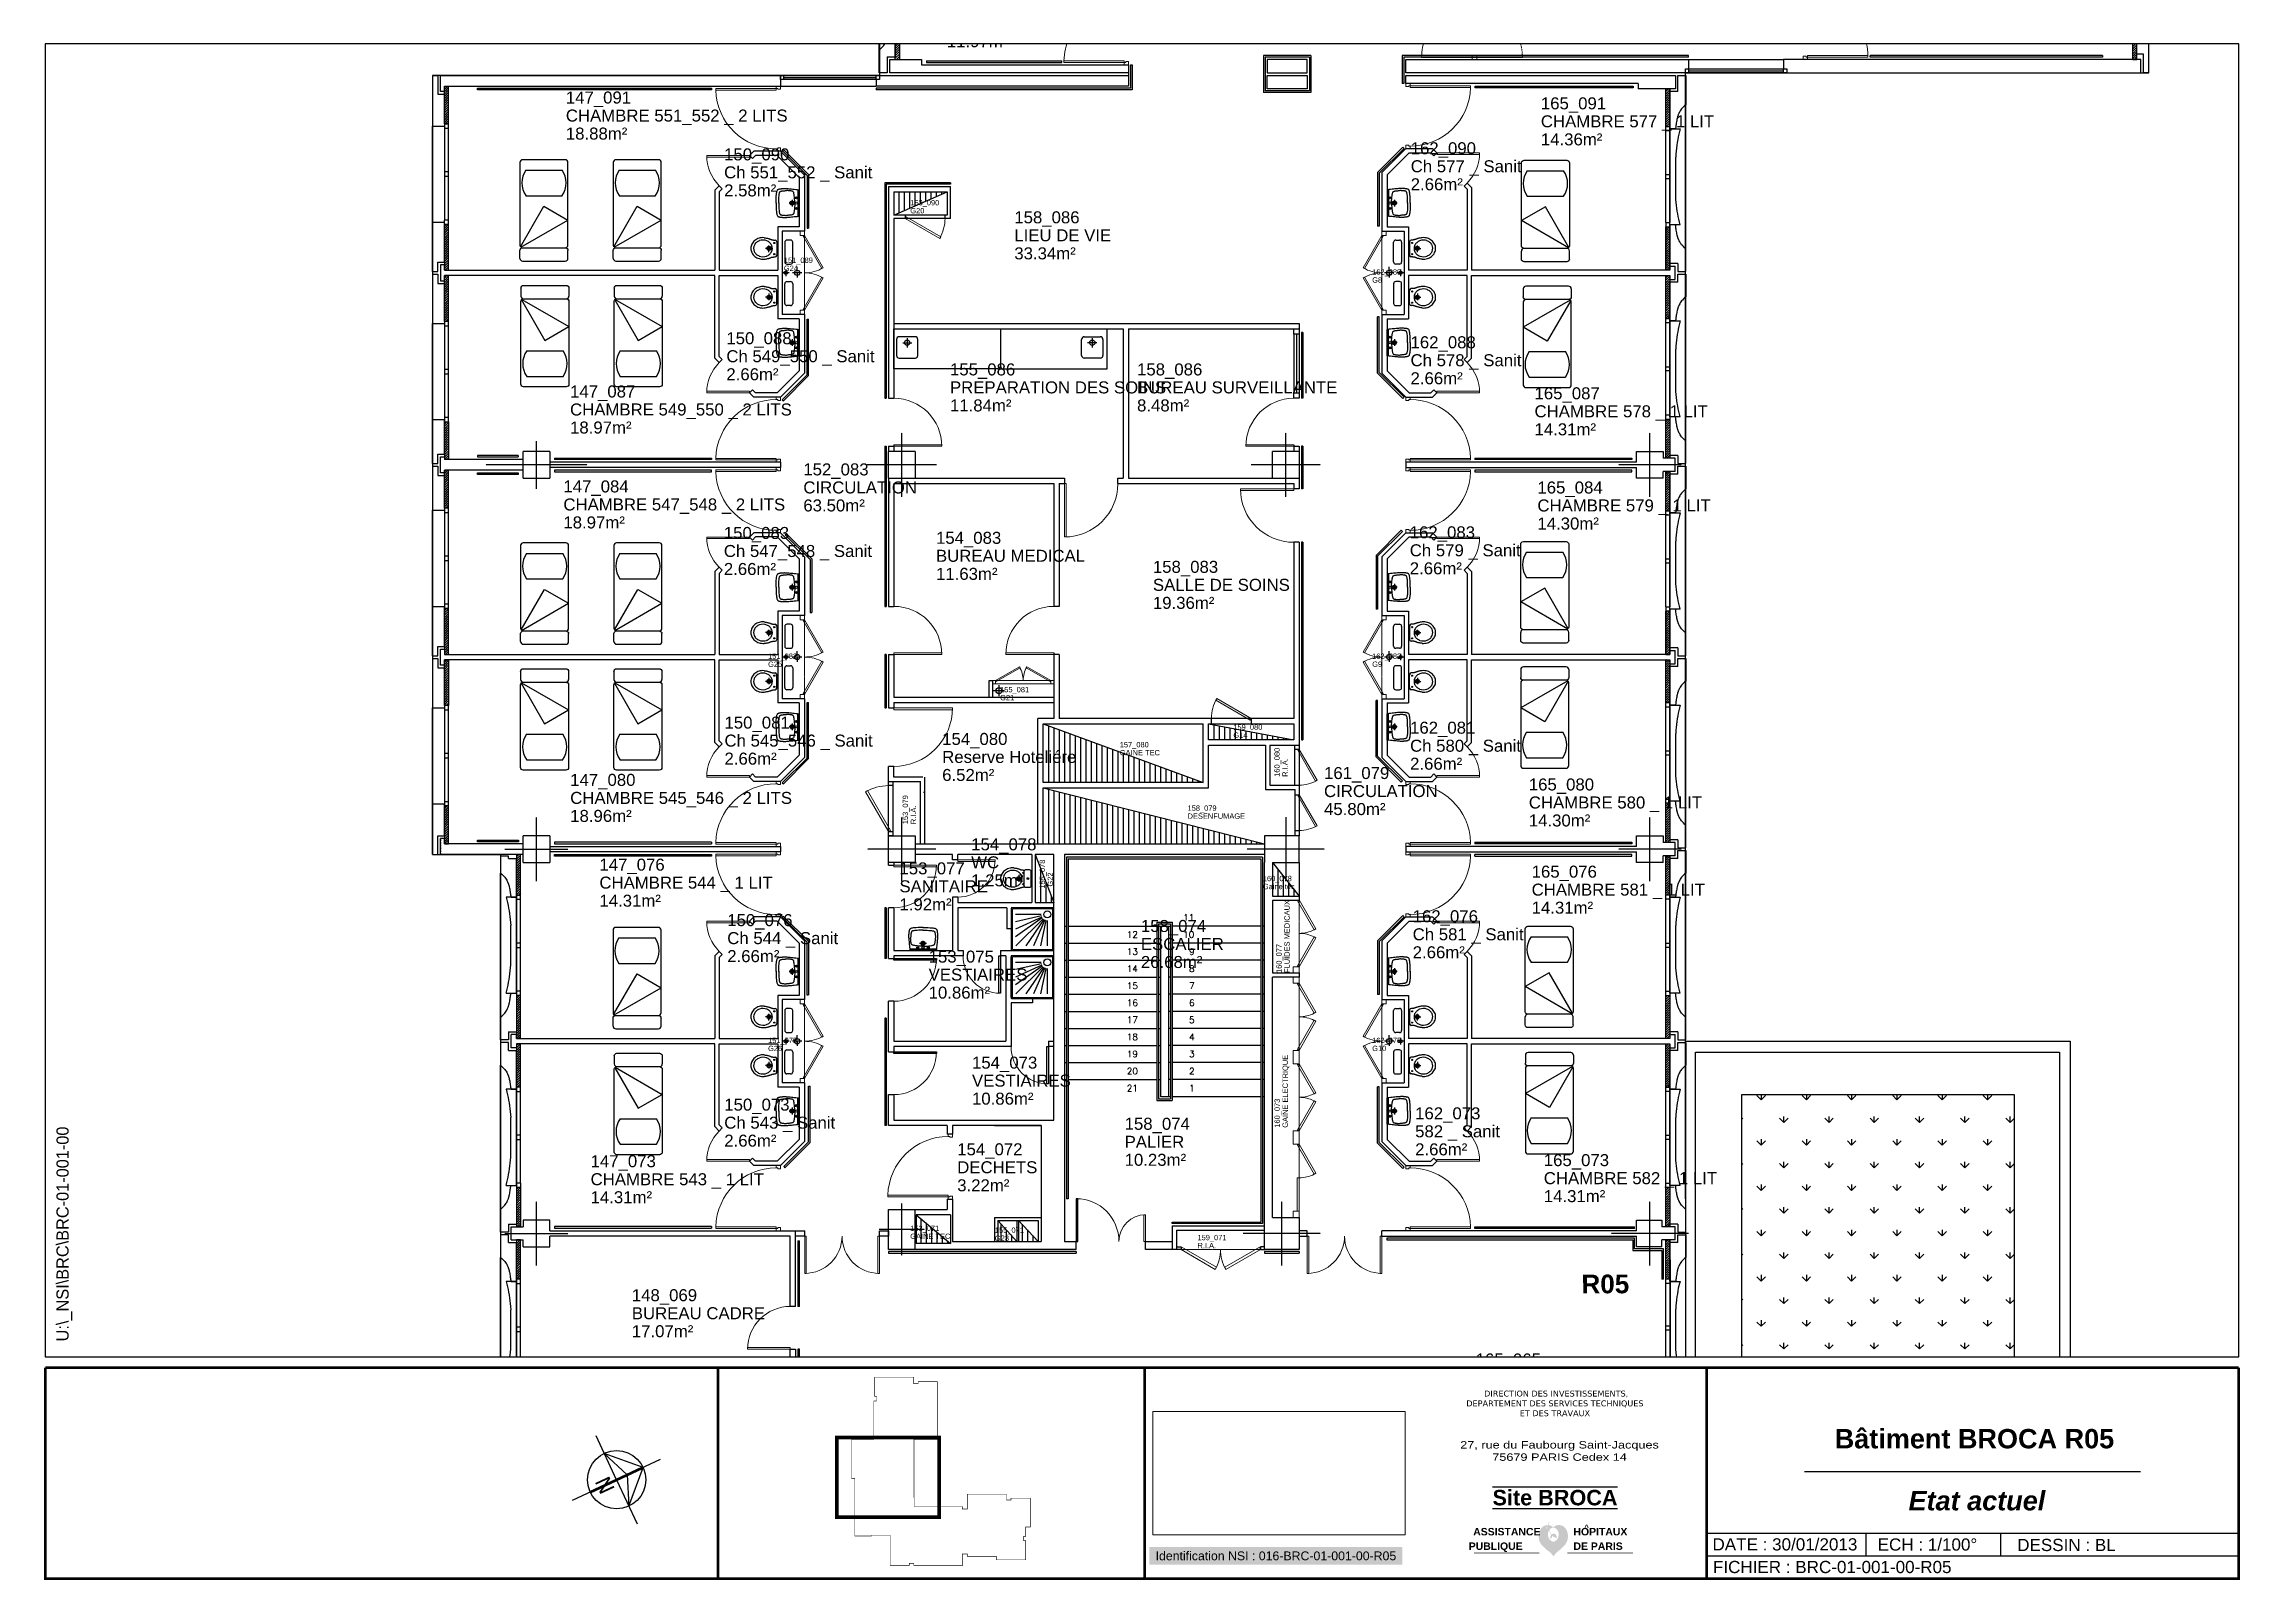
# Paper-space layout 'A3_100°_B' of a CAD drawing. Header units: metres, sheet in millimetres. Extents: x 0 to 412, y 1 to 288.
# The model-space entities are those that its viewports show. They can reach past a viewport. Long polylines and large blocks are cut down to what shows.
import ezdxf
from ezdxf.enums import TextEntityAlignment as Align

# ---------------------------------------------------------------- set-up
doc = ezdxf.new("R2010")
doc.units = ezdxf.units.M
doc.header["$MEASUREMENT"] = 0
for name, pattern in [('CACHE', [9.525, 6.35, -3.175]), ('CACHÉ', [0.25, 0.125, -0.125]), ('CONTINU', [0]), ('POINTILLÉS', [0.1, 0.05, -0.05])]:
    doc.linetypes.add(name, pattern=pattern)
doc.layers.get('0').update_dxf_attribs({"linetype": 'CONTINUOUS'})
for name, color, linetype in [('001 axes', 1, 'CONTINUOUS'), ('004 isolation', 7, 'CONTINUOUS'), ('006 sanitaire', 5, 'CONTINUOUS'), ('009 main courante', 171, 'CONTINUOUS'), ('00_Fmult', 7, 'CONTINUOUS'), ('011 S1', 5, 'CONTINUOUS'), ('400 Lits', 150, 'CONTINUOUS'), ('A_ACCÈS', 7, 'CONTINUOUS'), ('A_CHASS', 4, 'CONTINUOUS'), ('A_Etiqu_Gaine', 8, 'CONTINUOUS'), ('A_Etiqu_Gaine_code', 8, 'CONTINUOUS'), ('A_Etiqu_Local', 8, 'CONTINUOUS'), ('A_MURS_ALÈG', 7, 'CONTINU'), ('A_MURS_CLOI', 7, 'CONTINUOUS'), ('A_MURS_STRU', 7, 'CONTINU'), ('A_VEGETATION', 3, 'CONTINUOUS'), ('CONTOUR', 54, 'CONTINUOUS'), ('Logo', 7, 'CONTINU'), ('TEXTE', 8, 'CONTINU')]:
    doc.layers.add(name, color=color, linetype=linetype)
doc.layers.add('A_PORT', color=8, linetype='CONTINUOUS', lineweight=0)
doc.styles.add('ANN', font='ARIALN.TTF', dxfattribs={"width": 1.5, "height": 0.1})
doc.styles.add('ARIAL', font='arial.ttf')
doc.styles.add('Attribut', font='arial.ttf')
doc.styles.add('ROMANS', font='ROMANS')
doc.styles.add('ROMANS8', font='romans8.shx', dxfattribs={"height": 50})
doc.styles.add('STYLE1', font='arial.ttf', dxfattribs={"height": 0.5})
doc.styles.add('TEXT_1', font='arial.ttf', dxfattribs={"height": 0.1})

psp = doc.layouts.new('A3_100°_B')

# ---------------------------------------------------------------- texts
at = {"layer": '00_Fmult', "style": 'STYLE1'}
for s, p in [('DATE : 30/01/2013 ', (312.6, 7.27)), ('ECH : 1/100°', (343.56, 7.24)), ('DESSIN : BL', (369.73, 7.16)), ('FICHIER : BRC-01-001-00-R05 ', (312.69, 3.03))]:
    psp.add_text(s, height=2.2861, dxfattribs=at).set_placement(p, align=Align.MIDDLE_LEFT)
at = {"layer": '00_Fmult', "insert": (2.16, 45.3), "char_height": 2.2861, "width": 56.0053, "attachment_point": 1, "rotation": 90}
psp.add_mtext('U:\\\\_NSI\\\\BRC\\\\BRC-01-001-00', dxfattribs=at)
at = {"layer": '00_Fmult', "attachment_point": 8}
for s, insert, char_height, style in [('\\pxi-1.4609;{\\fVerdana|b0|i0|c0|p34;\\C5; DIRECTION DES INVESTISSEMENTS,\\PDEPARTEMENT DES SERVICES TECHNIQUES \\PET DES TRAVAUX}', (283.87, 31.27), 1.1059, 'ANN'), ('{\\fArial|b1|i0|c0|p34;Bâtiment BROCA R05}', (361.71, 25.21), 3.6288, 'STYLE1'), ('{\\C5;27, rue du Faubourg Saint-Jacques\\P75679 PARIS Cedex 14}', (283.93, 22.91), 1.3824, 'ANN'), ('{\\fArial|b1|i0|c0|p34;\\L\\OSite BROCA}', (283.08, 14.54), 2.903, 'STYLE1'), ('{\\fArial|b1|i1|c0|p34;\\C5;Etat actuel}', (362.17, 13.59), 3.6288, 'STYLE1')]:
    psp.add_mtext(s, dxfattribs=dict(at, insert=insert, char_height=char_height, style=style))
at = {"layer": '00_Fmult', "insert": (230.76, 4.27), "char_height": 1.6508, "attachment_point": 8, "style": 'STYLE1', "bg_fill": 1, "box_fill_scale": 1.5, "bg_fill_color": 51, "bg_fill_transparency": 0}
psp.add_mtext('{\\C194;Identification NSI : 016-BRC-01-001-00-R05\\C6; }', dxfattribs=at)

msp = doc.modelspace()

# ---------------------------------------------------------------- texts
at = {"layer": 'A_ACCÈS', "color": 8, "linetype": 'Continuous', "style": 'ROMANS'}
for s, p in [('12', (156.819, 76.486)), ('11', (157.876, 76.806)), ('10', (157.876, 76.486)), ('13', (156.819, 76.166)), ('9', (157.986, 76.166)), ('14', (156.819, 75.846)), ('8', (157.986, 75.846)), ('15', (156.819, 75.526)), ('7', (157.986, 75.526)), ('16', (156.819, 75.206)), ('17', (156.819, 74.887)), ('5', (157.986, 74.887)), ('6', (157.986, 75.206)), ('18', (156.819, 74.567)), ('4', (157.986, 74.567)), ('19', (156.819, 74.247)), ('3', (157.986, 74.247)), ('20', (156.819, 73.927)), ('21', (156.819, 73.607)), ('2', (157.986, 73.927)), ('1', (157.986, 73.607))]:
    msp.add_text(s, height=0.12, dxfattribs=at).set_placement(p)
at = {"layer": 'TEXTE', "color": 8, "insert": (165.34, 70.172), "char_height": 0.35, "width": 8.427, "attachment_point": 1, "rotation": 0.083, "style": 'TEXT_1'}
msp.add_mtext('{\\fArial|b1|i0|c0|p34;R05}', dxfattribs=at)

# ---------------------------------------------------------------- blocks, each defined once
blk = doc.blocks.new('Rosev_2')
for p, q in [((0, 0), (-0.487, 1.205)), ((-0.292, 0.723), (-0.723, -0.292)), ((-0.285, -0.115), (-0.292, 0.723)), ((1.205, 0.487), (-1.205, -0.487)), ((0.715, 0.311), (-0.712, -0.265)), ((0.731, 0.273), (-0.696, -0.304)), ((0, 0), (0.487, -1.205)), ((-0.723, -0.292), (0.292, -0.723)), ((0.292, -0.723), (-0.285, -0.115))]:
    blk.add_line(p, q)
blk.add_circle((0, 0), 0.78)
at = {"style": 'ARIAL'}
blk.add_text('N', height=0.416, rotation=112, dxfattribs=at).set_placement((0.516, 0.208), align=Align.CENTER)
blk = doc.blocks.new('Logo_AP-HP_2010')
h = blk.add_hatch(color=5)
h.dxf.hatch_style = 1
h.paths.add_polyline_path([(15.26, 3.54, 0.087951), (15.2, 3.58, 0.077698), (15.12, 3.61, 0.03026), (14.91, 3.63, 0.064219), (14.74, 3.62, 0.053297), (14.54, 3.55, -0.035265), (14.4, 3.73, -0.035265), (14.29, 3.92, -0.038017), (14.19, 4.15, -0.033638), (14.14, 4.36, -0.047979), (14.34, 4.58, -0.080912), (14.54, 4.71, -0.061688), (14.85, 4.8, 0.082171), (14.42, 5.12, 0.104414), (14.01, 5.23, 0.004443), (13.97, 5.23, -0.052513), (13.99, 5.44, -0.052513), (14.05, 5.65, -0.024915), (14.09, 5.74, -0.024915), (14.14, 5.82), (14.03, 5.79, 0.023369), (13.99, 5.71, 0.023369), (13.95, 5.63, 0.05238), (13.9, 5.44, 0.05238), (13.89, 5.23, 0.051008), (13.42, 5.19, 0.090273), (13.04, 5.04, 0.070397), (12.64, 4.71, 0.074613), (12.38, 4.31, 0.054663), (12.18, 3.74, 0.057344), (12.13, 3.17, 0.038155), (12.18, 2.55, 0.062487), (12.29, 2.19, 0.038104), (12.54, 1.73, 0.051084), (12.78, 1.42, 0.010974), (13.14, 1.07, 0.010897), (13.51, 0.73, 0.014069), (13.83, 0.47, -0.009376), (14.31, 0.09, -0.043401), (14.53, -0.13, -0.022183), (14.9, -0.61, -0.022183), (15.26, -0.12, -0.043401), (15.47, 0.1, -0.009376), (15.94, 0.49, 0.014069), (16.26, 0.75, 0.010897), (16.62, 1.1, 0.010974), (16.98, 1.46, 0.051084), (17.21, 1.77, 0.038104), (17.45, 2.24, 0.062487), (17.56, 2.6, 0.038155), (17.6, 3.21, 0.057344), (17.53, 3.78, 0.054663), (17.33, 4.35, 0.074613), (17.05, 4.75, 0.070397), (16.66, 5.07, 0.090273), (16.26, 5.22, 0.064201), (15.68, 5.25, 0.104414), (15.27, 5.13, 0.082171), (14.85, 4.8, -0.061688), (15.15, 4.72, -0.080912), (15.36, 4.59, -0.051096), (15.58, 4.36, -0.052273), (15.74, 4.09, -0.097488), (15.87, 3.59, -0.091605), (15.81, 3.04, -0.052863), (15.68, 2.74, -0.047118), (15.47, 2.45, -0.087865), (15.24, 2.26, -0.067468), (14.88, 2.11, -0.067468), (14.52, 2.25, -0.087865), (14.28, 2.43, -0.047118), (14.07, 2.72, -0.052863), (13.93, 3.02, -0.091605), (13.85, 3.57, -0.097488), (13.97, 4.07, -0.037175), (14.08, 4.27, 0.028309), (14.14, 4.06, 0.028309), (14.22, 3.87, 0.032302), (14.35, 3.66, 0.032302), (14.5, 3.47, 0.048008), (14.4, 3.33, 0.048008), (14.34, 3.17, 0.065182), (14.3, 2.94, 0.065182), (14.32, 2.7, 0.05645), (14.42, 2.76, 0.009836), (14.44, 2.78), (14.52, 2.85, 0.112168), (14.62, 3.07, 0.115868), (14.62, 3.31, 0.064855), (14.8, 3.12, 0.064855), (15.02, 2.99, 0.065591), (15.27, 2.92, 0.065591), (15.54, 2.91, 0.07043), (15.49, 3.17, 0.082203), (15.39, 3.37, 0.028832)])
h.paths.add_polyline_path([(13.55, 4.72, -1), (13.78, 4.72, -1)], flags=16)
at = {"color": 5, "const_width": 0.122}
for points in [[(12.27, 0), (0, 0)], [(29.78, 0), (17.51, 0)]]:
    blk.add_lwpolyline(points, dxfattribs=at)
at = {"color": 5, "char_height": 1.4, "attachment_point": 1, "style": 'ARIAL'}
for s, width, insert in [('\\pxqd;{\\fArial|b1|i0|c0|p34;ASSISTANCE}', 10.3743, (-0.15, 4.72)), ('\\pxqd;{\\fArial|b1|i0|c0|p34;HOPITAUX}', 12.471, (18.64, 4.72)), ('\\pxqd;{\\fArial|b1|i0|c0|p34;PUBLIQUE}', 12.2862, (-0.99, 2)), ('\\pxqd;{\\fArial|b1|i0|c0|p34;DE PARIS}', 12.471, (18.64, 2))]:
    blk.add_mtext_dynamic_manual_height_columns(s, width=width, gutter_width=20, heights=[0], dxfattribs=dict(at, insert=insert))
at = {"insert": (20.7, 5.36), "char_height": 1, "width": 5.387, "attachment_point": 1, "style": 'ARIAL'}
blk.add_mtext('{\\fArial|b1|i0|c0|p34;\\C5;^ }', dxfattribs=at)
blk = doc.blocks.new('LOGAPHP_2010')
blk.add_blockref('Logo_AP-HP_2010', (-259.22, -180.76))
blk = doc.blocks.new('A_Etiqu_Local')
at = {"style": 'Attribut', "flags": 1}
for tag, p in [('CODE_HOPITAL', (-0.446, 1.964)), ('CODE_SITE', (-0.446, 1.739)), ('CODE_BATIMENT', (-0.446, 1.514)), ('CODE_SECTEUR', (-0.446, 1.289)), ('CODE_ETAGE', (-0.446, 1.064)), ('NOM_NORMALISE', (-0.446, -0.843)), ('SECTEUR_ACTIVITE', (-0.446, -1.068)), ('SOUS_SECTEUR_ACTIVITE', (-0.446, -1.293)), ('VOLUME', (-0.446, -1.518)), ('SERVICE', (-0.446, -1.743)), ('CODE_UG', (-0.446, -1.968)), ('CODE_UA', (-0.446, -2.193)), ('CODE_POLE', (-0.446, -2.418)), ('OCCUPANT_EXTERNE', (-0.446, -2.643)), ('DISPONIBILITE', (-0.446, -2.868)), ('ACCES_HANDICAPES', (-0.446, -3.093)), ('NATURE_SOL', (-0.446, -3.318)), ('AMIANTE', (-0.446, -3.768)), ('RISQUE_LABORATOIRE', (-0.446, -3.543))]:
    blk.add_attdef(tag, p, '', height=0.15, dxfattribs=at)
at = {"layer": 'A_Etiqu_Local', "style": 'Attribut'}
for tag, p in [('CODE_PIECE', (-0.444, 0.528)), ('NOM_USAGE', (-0.444, 0.191)), ('SURFACE', (-0.444, -0.147))]:
    blk.add_attdef(tag, p, '', height=0.225, dxfattribs=at)
blk = doc.blocks.new('A_Etiqu_Gaine')
at = {"style": 'Attribut', "flags": 1}
for tag, p in [('CODE_HOPITAL', (-0.432, 0.865)), ('CODE_SITE', (-0.432, 0.715)), ('CODE_BATIMENT', (-0.432, 0.565)), ('CODE_SECTEUR', (-0.432, 0.415)), ('CODE_ETAGE', (-0.432, 0.265)), ('SECTEUR_ACTIVITE', (-0.432, -0.485)), ('NOM_NORMALISE', (-0.432, -0.335)), ('SOUS_SECTEUR_ACTIVITE', (-0.432, -0.635)), ('SURFACE', (-0.432, -0.785)), ('AMIANTE', (-0.432, -1.235)), ('CODE_UG', (-0.432, -0.935)), ('CODE_POLE', (-0.432, -1.085))]:
    blk.add_attdef(tag, p, '', height=0.1, dxfattribs=at)
at = {"layer": 'A_Etiqu_Gaine', "style": 'Attribut'}
blk.add_attdef('NOM_USAGE', (-0.432, -0.185), '', height=0.1, dxfattribs=at)
at = {"layer": 'A_Etiqu_Gaine_code', "style": 'Attribut'}
blk.add_attdef('CODE_PIECE', (-0.432, -0.035), '', height=0.1, dxfattribs=at)
blk = doc.blocks.new('BROCA3-G161')
at = {"layer": '006 sanitaire', "linetype": 'Continuous'}
for points in [[(8.05018, 30.879095), (8.006218, 30.882061), (7.968984, 30.88499), (7.937865, 30.887901), (7.912252, 30.890812), (7.891534, 30.893743), (7.875098, 30.896712), (7.862335, 30.89974), (7.852633, 30.902845), (7.845381, 30.906046), (7.839968, 30.909362), (7.839968, 30.909362), (7.837767, 30.911074), (7.835843, 30.912845), (7.834166, 30.914704), (7.832704, 30.916678), (7.831427, 30.918792), (7.830305, 30.921073), (7.829308, 30.92355), (7.828404, 30.926248), (7.827564, 30.929194), (7.826757, 30.932415), (7.826757, 30.932415), (7.825166, 30.939728), (7.82361, 30.948098), (7.822114, 30.957372), (7.820703, 30.967399), (7.819402, 30.978027), (7.818236, 30.989105), (7.817228, 31.00048), (7.816405, 31.012003), (7.81579, 31.02352), (7.815409, 31.03488)], [(8.046824, 30.879095), (8.090782, 30.882061), (8.128014, 30.88499), (8.159131, 30.887901), (8.184743, 30.890812), (8.205462, 30.893743), (8.221898, 30.896712), (8.234662, 30.89974), (8.244365, 30.902845), (8.251617, 30.906046), (8.257031, 30.909362), (8.257031, 30.909362), (8.259231, 30.911074), (8.261154, 30.912845), (8.262831, 30.914704), (8.264293, 30.916678), (8.265569, 30.918792), (8.26669, 30.921073), (8.267687, 30.92355), (8.26859, 30.926248), (8.269429, 30.929194), (8.270236, 30.932415), (8.270236, 30.932415), (8.271826, 30.939726), (8.273381, 30.948081), (8.274875, 30.957313), (8.276283, 30.967259), (8.277581, 30.977754), (8.278743, 30.988633), (8.279745, 30.999732), (8.280561, 31.010885), (8.281165, 31.021929), (8.281534, 31.032698)]]:
    blk.add_lwpolyline(points, dxfattribs=at)
blk = doc.blocks.new('BROCA3-G162')
at = {"layer": '006 sanitaire', "linetype": 'Continuous'}
for points in [[(8.05018, 31.181126), (8.006218, 31.180733), (7.968984, 31.179865), (7.937865, 31.178559), (7.912252, 31.176854), (7.891534, 31.174787), (7.875098, 31.172396), (7.862335, 31.169719), (7.852633, 31.166794), (7.845381, 31.163659), (7.839968, 31.160352), (7.839968, 31.160352), (7.837767, 31.158641), (7.835843, 31.156869), (7.834166, 31.155011), (7.832704, 31.153038), (7.831427, 31.150924), (7.830305, 31.148642), (7.829308, 31.146166), (7.828404, 31.143469), (7.827564, 31.140523), (7.826757, 31.137302), (7.826757, 31.137302), (7.825166, 31.129988), (7.82361, 31.121619), (7.822114, 31.112344), (7.820703, 31.102317), (7.819402, 31.091688), (7.818236, 31.08061), (7.817228, 31.069234), (7.816405, 31.057711), (7.81579, 31.046194), (7.815409, 31.034834)], [(8.046824, 31.181126), (8.090782, 31.180733), (8.128014, 31.179865), (8.159131, 31.178559), (8.184743, 31.176854), (8.205462, 31.174787), (8.221898, 31.172396), (8.234662, 31.169719), (8.244365, 31.166794), (8.251617, 31.163659), (8.257031, 31.160352), (8.257031, 31.160352), (8.259231, 31.158641), (8.261154, 31.156869), (8.262831, 31.155011), (8.264293, 31.153038), (8.265569, 31.150924), (8.26669, 31.148642), (8.267687, 31.146166), (8.26859, 31.143469), (8.269429, 31.140523), (8.270236, 31.137302), (8.270236, 31.137302), (8.271826, 31.129991), (8.273381, 31.121636), (8.274875, 31.112403), (8.276283, 31.102457), (8.277581, 31.091961), (8.278743, 31.081081), (8.279745, 31.069982), (8.280561, 31.058829), (8.281165, 31.047785), (8.281534, 31.037016)]]:
    blk.add_lwpolyline(points, dxfattribs=at)
blk = doc.blocks.new('BROCA3-G160')
at = {"layer": '011 S1'}
for name in ['BROCA3-G162', 'BROCA3-G161']:
    blk.add_blockref(name, (0, 0), dxfattribs=at)
blk = doc.blocks.new('-P175bt10')
at = {"layer": 'A_PORT', "linetype": 'Continuous'}
for p, q in [((0.041, 1.167), (0.041, 0.1)), ((0.087, 1.166), (0.087, 0.1)), ((1.662, 0.699), (1.662, 0.1)), ((1.709, 0.701), (1.709, 0.1)), ((0, 0.1), (0, 0)), ((0, 0.1), (0.041, 0.1)), ((0.041, 0.1), (0.087, 0.1)), ((0.041, 0.1), (0.041, 0.053)), ((0.041, -0.967), (0.041, 0.1)), ((0.087, -0.966), (0.087, 0.1)), ((1.662, 0.1), (1.709, 0.1)), ((1.662, -0.499), (1.662, 0.1)), ((1.709, 0.1), (1.709, 0.053)), ((1.75, 0.1), (1.709, 0.1)), ((1.709, -0.501), (1.709, 0.1)), ((1.75, 0.1), (1.75, 0))]:
    blk.add_line(p, q, dxfattribs=at)
at = {"layer": 'A_PORT'}
for p, q in [((0, 0), (0.087, 0)), ((1.75, 0), (1.662, 0))]:
    blk.add_line(p, q, dxfattribs=at)
at = {"layer": 'A_PORT', "linetype": 'Continuous'}
for centre, radius, start, end in [((0.041, 0.1), 1.067, 0, 90), ((1.709, 0.1), 0.601, 90, 180)]:
    blk.add_arc(centre, radius, start, end, dxfattribs=at)
at = {"layer": 'A_PORT', "linetype": 'CACHÉ'}
for centre, radius, start, end in [((0.041, 0.1), 1.067, 270, 0), ((1.709, 0.1), 0.601, 180, 270)]:
    blk.add_arc(centre, radius, start, end, dxfattribs=at)
at = {"layer": 'A_PORT', "linetype": 'Continuous', "style": 'ROMANS8'}
for tag, p in [('175X204', (0.527, 0.102)), ('PCF', (0.537, 0.245))]:
    blk.add_attdef(tag, text='', height=0.0933, dxfattribs=at).set_placement(p, align=Align.CENTER)

# ---------------------------------------------------------------- linework, layer by layer
at = {"layer": '001 axes', "color": 8, "linetype": 'CACHÉ'}
for p, q in [((145.75, 84.896), (145.75, 85.796)), ((152.6, 84.746), (152.6, 85.946)), ((159.8, 84.746), (159.8, 85.946)), ((166.625, 84.746), (166.625, 85.946)), ((146.7, 85.346), (144.8, 85.346)), ((153.25, 85.346), (151.95, 85.346)), ((160.45, 85.346), (159.15, 85.346)), ((167.218, 85.346), (166.033, 85.346)), ((145.75, 77.546), (145.75, 78.746)), ((152.6, 77.546), (152.6, 78.746)), ((159.8, 78.746), (159.8, 77.546)), ((166.625, 77.546), (166.625, 78.746)), ((145.158, 78.146), (146.343, 78.146)), ((153.24, 78.146), (151.96, 78.146)), ((160.525, 78.146), (159.075, 78.146)), ((167.218, 78.146), (166.033, 78.146)), ((145.75, 70.346), (145.75, 71.546)), ((152.6, 70.532), (152.6, 71.51)), ((159.725, 70.346), (159.725, 71.546)), ((166.625, 70.346), (166.625, 71.546)), ((145.158, 70.946), (146.343, 70.946)), ((153.027, 71.021), (152.173, 71.021)), ((160.45, 70.946), (159, 70.946)), ((167.35, 70.946), (165.9, 70.946))]:
    msp.add_line(p, q, dxfattribs=at)
at = {"layer": '004 isolation', "color": 8, "linetype": 'Continuous'}
for p, q in [((152.475, 92.946), (152.475, 93.531)), ((152.555, 93.489), (152.475, 93.409)), ((152.555, 93.531), (152.555, 92.946)), ((175.675, 92.946), (175.675, 93.656)), ((175.675, 93.407), (175.755, 93.487)), ((175.755, 92.946), (175.755, 93.656)), ((152.475, 93.365), (152.555, 93.445)), ((152.555, 93.4), (152.475, 93.32)), ((152.475, 93.276), (152.555, 93.356)), ((152.555, 93.312), (152.475, 93.232)), ((152.475, 93.188), (152.555, 93.268)), ((152.555, 93.224), (152.475, 93.144)), ((152.475, 93.099), (152.555, 93.179)), ((152.555, 93.135), (152.475, 93.055)), ((152.475, 93.011), (152.555, 93.091)), ((152.555, 93.047), (152.475, 92.967)), ((175.755, 93.443), (175.675, 93.363)), ((175.675, 93.319), (175.755, 93.399)), ((175.755, 93.354), (175.675, 93.274)), ((175.675, 93.23), (175.755, 93.31)), ((175.755, 93.266), (175.675, 93.186)), ((175.675, 93.142), (175.755, 93.222)), ((175.755, 93.178), (175.675, 93.098)), ((175.675, 93.053), (175.755, 93.133)), ((175.755, 93.089), (175.675, 93.009)), ((175.675, 92.965), (175.755, 93.045)), ((152.475, 92.946), (152.555, 92.946)), ((152.499, 92.946), (152.555, 93.003)), ((152.555, 92.959), (152.543, 92.946)), ((175.675, 92.946), (175.755, 92.946)), ((175.755, 93.001), (175.701, 92.946)), ((175.745, 92.946), (175.755, 92.957)), ((144.044, 92.446), (144.025, 92.428)), ((144.025, 92.383), (144.088, 92.446)), ((144.025, 92.446), (144.105, 92.446)), ((144.025, 91.736), (144.025, 92.446)), ((144.105, 92.419), (144.025, 92.339)), ((144.025, 92.295), (144.105, 92.375)), ((144.105, 92.331), (144.025, 92.251)), ((144.025, 92.207), (144.105, 92.287)), ((144.105, 92.242), (144.025, 92.162)), ((144.105, 91.736), (144.105, 92.446)), ((166.931, 92.396), (166.92, 92.386)), ((166.92, 92.342), (166.975, 92.396)), ((166.92, 91.687), (166.92, 92.396)), ((166.92, 91.607), (166.92, 92.396)), ((166.92, 92.396), (167, 92.396)), ((167, 92.377), (166.92, 92.297)), ((166.92, 92.253), (167, 92.333)), ((167, 92.289), (166.92, 92.209)), ((166.92, 92.165), (167, 92.245)), ((167, 92.396), (167, 91.687)), ((167, 92.396), (167, 91.607)), ((144.025, 92.118), (144.105, 92.198)), ((144.105, 92.154), (144.025, 92.074)), ((144.025, 92.03), (144.105, 92.11)), ((144.105, 92.066), (144.025, 91.986)), ((144.025, 91.942), (144.105, 92.021)), ((144.105, 91.977), (144.025, 91.897)), ((144.025, 91.853), (144.105, 91.933)), ((144.105, 91.889), (144.025, 91.809)), ((144.025, 91.765), (144.105, 91.845)), ((167, 92.201), (166.92, 92.121)), ((166.92, 92.076), (167, 92.156)), ((167, 92.112), (166.92, 92.032)), ((166.92, 91.988), (167, 92.068)), ((167, 92.024), (166.92, 91.944)), ((166.92, 91.9), (167, 91.98)), ((167, 91.935), (166.92, 91.855)), ((166.92, 91.811), (167, 91.891)), ((167, 91.847), (166.92, 91.767)), ((144.025, 91.736), (144.105, 91.736)), ((144.105, 91.801), (144.041, 91.736)), ((144.085, 91.736), (144.105, 91.756)), ((166.92, 91.723), (167, 91.803)), ((166.92, 91.687), (167, 91.687)), ((167, 91.607), (166.92, 91.607)), ((167, 91.759), (166.928, 91.687)), ((166.972, 91.687), (167, 91.715)), ((144.062, 89.857), (144.025, 89.82)), ((144.025, 89.857), (144.025, 88.996)), ((144.025, 89.857), (144.105, 89.857)), ((144.025, 89.776), (144.105, 89.856)), ((144.105, 89.812), (144.025, 89.732)), ((144.025, 89.688), (144.105, 89.768)), ((144.105, 88.996), (144.105, 89.857)), ((166.92, 89.887), (167, 89.887)), ((166.92, 89.887), (166.92, 88.997)), ((166.948, 89.807), (166.92, 89.778)), ((166.92, 89.734), (166.993, 89.807)), ((166.92, 88.997), (166.92, 89.807)), ((166.92, 89.807), (167, 89.807)), ((167, 89.77), (166.92, 89.69)), ((167, 88.997), (167, 89.887)), ((167, 89.807), (167, 88.997)), ((144.105, 89.723), (144.025, 89.643)), ((144.025, 89.599), (144.105, 89.679)), ((144.105, 89.635), (144.025, 89.555)), ((144.025, 89.511), (144.105, 89.591)), ((144.105, 89.547), (144.025, 89.467)), ((144.025, 89.422), (144.105, 89.502)), ((144.105, 89.458), (144.025, 89.378)), ((144.025, 89.334), (144.105, 89.414)), ((144.105, 89.37), (144.025, 89.29)), ((166.92, 89.646), (167, 89.726)), ((167, 89.682), (166.92, 89.602)), ((166.92, 89.557), (167, 89.637)), ((167, 89.593), (166.92, 89.513)), ((166.92, 89.469), (167, 89.549)), ((167, 89.505), (166.92, 89.425)), ((166.92, 89.381), (167, 89.461)), ((167, 89.416), (166.92, 89.336)), ((166.92, 89.292), (167, 89.372)), ((144.025, 89.246), (144.105, 89.326)), ((144.105, 89.281), (144.025, 89.201)), ((144.025, 89.157), (144.105, 89.237)), ((144.105, 89.193), (144.025, 89.113)), ((144.025, 89.069), (144.105, 89.149)), ((144.105, 89.105), (144.025, 89.025)), ((144.025, 88.996), (144.105, 88.996)), ((144.041, 88.996), (144.105, 89.06)), ((144.105, 89.016), (144.085, 88.996)), ((167, 89.328), (166.92, 89.248)), ((166.92, 89.204), (167, 89.284)), ((167, 89.24), (166.92, 89.16)), ((166.92, 89.115), (167, 89.195)), ((167, 89.151), (166.92, 89.071)), ((166.92, 89.027), (167, 89.107)), ((167, 88.997), (166.92, 88.997)), ((167, 89.063), (166.934, 88.997)), ((166.978, 88.997), (167, 89.019)), ((167, 89.071), (167.1, 89.071)), ((167.1, 88.822), (167.1, 89.071)), ((144.029, 88.896), (144.025, 88.892)), ((144.025, 88.848), (144.074, 88.896)), ((144.025, 88.036), (144.025, 88.896)), ((144.025, 88.896), (144.105, 88.896)), ((144.105, 88.884), (144.025, 88.804)), ((144.025, 88.759), (144.105, 88.839)), ((144.105, 88.795), (144.025, 88.715)), ((144.025, 88.671), (144.105, 88.751)), ((144.105, 88.707), (144.025, 88.627)), ((144.025, 88.583), (144.105, 88.663)), ((144.105, 88.619), (144.025, 88.539)), ((144.025, 88.494), (144.105, 88.574)), ((144.105, 88.53), (144.025, 88.45)), ((144.105, 88.036), (144.105, 88.896)), ((166.92, 88.897), (167, 88.897)), ((166.92, 88.007), (166.92, 88.897)), ((166.922, 88.896), (166.92, 88.894)), ((166.92, 88.85), (166.966, 88.896)), ((166.92, 88.896), (167, 88.896)), ((166.92, 88.086), (166.92, 88.896)), ((167, 88.886), (166.92, 88.806)), ((166.92, 88.762), (167, 88.842)), ((167, 88.798), (166.92, 88.718)), ((166.92, 88.673), (167, 88.753)), ((167, 88.709), (166.92, 88.629)), ((166.92, 88.585), (167, 88.665)), ((167, 88.621), (166.92, 88.541)), ((166.92, 88.497), (167, 88.577)), ((167, 88.533), (166.92, 88.453)), ((167, 88.897), (167, 88.007)), ((167, 88.896), (167, 88.086)), ((167, 88.822), (167.1, 88.822)), ((144.025, 88.406), (144.105, 88.486)), ((144.105, 88.442), (144.025, 88.362)), ((144.025, 88.318), (144.105, 88.398)), ((144.105, 88.353), (144.025, 88.273)), ((144.025, 88.229), (144.105, 88.309)), ((144.105, 88.265), (144.025, 88.185)), ((144.025, 88.141), (144.105, 88.221)), ((144.105, 88.177), (144.025, 88.097)), ((144.025, 88.052), (144.105, 88.132)), ((166.92, 88.408), (167, 88.488)), ((167, 88.444), (166.92, 88.364)), ((166.92, 88.32), (167, 88.4)), ((167, 88.356), (166.92, 88.276)), ((166.92, 88.232), (167, 88.312)), ((167, 88.267), (166.92, 88.187)), ((166.92, 88.143), (167, 88.223)), ((167, 88.179), (166.92, 88.099)), ((166.952, 88.086), (167, 88.135)), ((144.105, 88.036), (144.025, 88.036)), ((144.105, 88.088), (144.053, 88.036)), ((144.097, 88.036), (144.105, 88.044)), ((167, 88.086), (166.92, 88.086)), ((167, 88.007), (166.92, 88.007)), ((167, 88.091), (166.996, 88.086)), ((144.029, 86.156), (144.025, 86.152)), ((144.025, 86.108), (144.073, 86.156)), ((144.025, 86.156), (144.105, 86.156)), ((144.025, 86.156), (144.025, 85.446)), ((144.105, 86.144), (144.025, 86.064)), ((144.025, 86.019), (144.105, 86.099)), ((144.105, 86.055), (144.025, 85.975)), ((144.105, 86.156), (144.105, 85.446)), ((166.92, 85.471), (166.92, 86.287)), ((166.92, 86.287), (167, 86.287)), ((166.928, 86.207), (166.92, 86.199)), ((166.92, 86.154), (166.972, 86.207)), ((166.92, 85.471), (166.92, 86.207)), ((166.92, 86.207), (167, 86.207)), ((167, 86.19), (166.92, 86.11)), ((166.92, 86.066), (167, 86.146)), ((167, 86.102), (166.92, 86.022)), ((166.92, 85.978), (167, 86.058)), ((167, 86.287), (167, 85.471)), ((167, 86.207), (167, 85.471)), ((144.025, 85.931), (144.105, 86.011)), ((144.105, 85.967), (144.025, 85.887)), ((144.025, 85.843), (144.105, 85.923)), ((144.105, 85.878), (144.025, 85.798)), ((144.025, 85.754), (144.105, 85.834)), ((144.105, 85.79), (144.025, 85.71)), ((144.025, 85.666), (144.105, 85.746)), ((144.105, 85.702), (144.025, 85.622)), ((144.025, 85.578), (144.105, 85.658)), ((167, 86.013), (166.92, 85.933)), ((166.92, 85.889), (167, 85.969)), ((167, 85.925), (166.92, 85.845)), ((166.92, 85.801), (167, 85.881)), ((167, 85.837), (166.92, 85.757)), ((166.92, 85.712), (167, 85.792)), ((167, 85.748), (166.92, 85.668)), ((166.92, 85.624), (167, 85.704)), ((167, 85.66), (166.92, 85.58)), ((144.105, 85.613), (144.025, 85.533)), ((144.025, 85.489), (144.105, 85.569)), ((144.105, 85.446), (144.025, 85.446)), ((144.047, 85.246), (144.025, 85.224)), ((144.025, 85.18), (144.092, 85.246)), ((144.025, 84.536), (144.025, 85.246)), ((144.105, 85.246), (144.025, 85.246)), ((144.105, 85.525), (144.026, 85.446)), ((144.071, 85.446), (144.105, 85.481)), ((144.105, 84.536), (144.105, 85.246)), ((166.92, 85.536), (167, 85.616)), ((167, 85.572), (166.92, 85.492)), ((167, 85.471), (166.92, 85.471)), ((166.96, 85.222), (166.92, 85.182)), ((166.92, 85.222), (167, 85.222)), ((166.92, 84.407), (166.92, 85.222)), ((166.944, 85.471), (167, 85.527)), ((167, 85.483), (166.988, 85.471)), ((167, 85.222), (167, 84.407)), ((144.105, 85.216), (144.025, 85.136)), ((144.025, 85.091), (144.105, 85.171)), ((144.105, 85.127), (144.025, 85.047)), ((144.025, 85.003), (144.105, 85.083)), ((144.105, 85.039), (144.025, 84.959)), ((144.025, 84.915), (144.105, 84.995)), ((144.105, 84.95), (144.025, 84.87)), ((144.025, 84.826), (144.105, 84.906)), ((144.105, 84.862), (144.025, 84.782)), ((144.025, 84.738), (144.105, 84.818)), ((166.92, 85.138), (167, 85.218)), ((167, 85.174), (166.92, 85.094)), ((166.92, 85.05), (167, 85.13)), ((167, 85.085), (166.92, 85.005)), ((166.92, 84.961), (167, 85.041)), ((167, 84.997), (166.92, 84.917)), ((166.92, 84.873), (167, 84.953)), ((167, 84.909), (166.92, 84.829)), ((166.92, 84.784), (167, 84.864)), ((167, 84.82), (166.92, 84.74)), ((144.105, 84.774), (144.025, 84.694)), ((144.025, 84.649), (144.105, 84.729)), ((144.105, 84.685), (144.025, 84.605)), ((144.025, 84.561), (144.105, 84.641)), ((144.105, 84.536), (144.025, 84.536)), ((144.105, 84.597), (144.044, 84.536)), ((144.088, 84.536), (144.105, 84.553)), ((166.92, 84.696), (167, 84.776)), ((167, 84.732), (166.92, 84.652)), ((166.92, 84.608), (167, 84.688)), ((167, 84.643), (166.92, 84.563)), ((166.92, 84.519), (167, 84.599)), ((166.92, 84.487), (167, 84.487)), ((167, 84.407), (166.92, 84.407)), ((167, 84.555), (166.932, 84.487)), ((166.976, 84.487), (167, 84.511)), ((144.065, 82.656), (144.025, 82.617)), ((144.105, 82.656), (144.025, 82.656)), ((144.025, 82.656), (144.025, 81.796)), ((144.025, 82.572), (144.105, 82.652)), ((144.105, 82.608), (144.025, 82.528)), ((144.025, 82.484), (144.105, 82.564)), ((144.105, 82.52), (144.025, 82.44)), ((144.025, 82.396), (144.105, 82.476)), ((144.105, 82.431), (144.025, 82.351)), ((144.025, 82.307), (144.105, 82.387)), ((144.105, 82.343), (144.025, 82.263)), ((144.105, 81.796), (144.105, 82.656)), ((166.92, 82.686), (166.92, 81.796)), ((166.92, 82.686), (167, 82.686)), ((166.952, 82.606), (166.92, 82.575)), ((166.92, 82.531), (166.996, 82.606)), ((166.92, 81.796), (166.92, 82.606)), ((167, 82.606), (166.92, 82.606)), ((167, 82.566), (166.92, 82.486)), ((166.92, 82.442), (167, 82.522)), ((167, 82.478), (166.92, 82.398)), ((166.92, 82.354), (167, 82.434)), ((167, 82.39), (166.92, 82.31)), ((166.92, 82.265), (167, 82.345)), ((167, 81.796), (167, 82.686)), ((167, 82.606), (167, 81.796)), ((144.025, 82.219), (144.105, 82.299)), ((144.105, 82.255), (144.025, 82.175)), ((144.025, 82.13), (144.105, 82.21)), ((144.105, 82.166), (144.025, 82.086)), ((144.025, 82.042), (144.105, 82.122)), ((144.105, 82.078), (144.025, 81.998)), ((144.025, 81.954), (144.105, 82.034)), ((144.105, 81.989), (144.025, 81.909)), ((144.025, 81.865), (144.105, 81.945)), ((167, 82.301), (166.92, 82.221)), ((166.92, 82.177), (167, 82.257)), ((167, 82.213), (166.92, 82.133)), ((166.92, 82.089), (167, 82.169)), ((167, 82.124), (166.92, 82.044)), ((166.92, 82), (167, 82.08)), ((167, 82.036), (166.92, 81.956)), ((166.92, 81.912), (167, 81.992)), ((167, 81.948), (166.92, 81.868)), ((144.105, 81.901), (144.025, 81.821)), ((144.025, 81.796), (144.105, 81.796)), ((144.033, 81.696), (144.025, 81.688)), ((144.025, 81.644), (144.077, 81.696)), ((144.025, 80.836), (144.025, 81.696)), ((144.025, 81.696), (144.105, 81.696)), ((144.105, 81.68), (144.025, 81.6)), ((144.025, 81.556), (144.105, 81.636)), ((144.105, 81.592), (144.025, 81.512)), ((144.025, 81.467), (144.105, 81.547)), ((144.044, 81.796), (144.105, 81.857)), ((144.105, 81.813), (144.088, 81.796)), ((144.105, 81.696), (144.105, 80.836)), ((166.92, 81.823), (167, 81.903)), ((166.92, 81.796), (167, 81.796)), ((166.926, 81.696), (166.92, 81.691)), ((166.92, 81.647), (166.97, 81.696)), ((166.92, 81.696), (167, 81.696)), ((166.92, 80.886), (166.92, 81.696)), ((166.92, 80.806), (166.92, 81.696)), ((167, 81.682), (166.92, 81.602)), ((166.92, 81.558), (167, 81.638)), ((167, 81.594), (166.92, 81.514)), ((166.92, 81.47), (167, 81.55)), ((167, 81.859), (166.937, 81.796)), ((166.982, 81.796), (167, 81.815)), ((167, 81.871), (167.1, 81.871)), ((167, 81.697), (167, 80.806)), ((167, 81.696), (167, 80.886)), ((167, 81.622), (167.1, 81.622)), ((167.1, 81.622), (167.1, 81.871)), ((144.105, 81.503), (144.025, 81.423)), ((144.025, 81.379), (144.105, 81.459)), ((144.105, 81.415), (144.025, 81.335)), ((144.025, 81.291), (144.105, 81.371)), ((144.105, 81.326), (144.025, 81.246)), ((144.025, 81.202), (144.105, 81.282)), ((144.105, 81.238), (144.025, 81.158)), ((144.025, 81.114), (144.105, 81.194)), ((144.105, 81.15), (144.025, 81.07)), ((144.025, 81.026), (144.105, 81.106)), ((167, 81.506), (166.92, 81.426)), ((166.92, 81.381), (167, 81.461)), ((167, 81.417), (166.92, 81.337)), ((166.92, 81.293), (167, 81.373)), ((167, 81.329), (166.92, 81.249)), ((166.92, 81.205), (167, 81.285)), ((167, 81.24), (166.92, 81.16)), ((166.92, 81.116), (167, 81.196)), ((167, 81.152), (166.92, 81.072)), ((166.92, 81.028), (167, 81.108)), ((144.105, 81.061), (144.025, 80.981)), ((144.025, 80.937), (144.105, 81.017)), ((144.105, 80.973), (144.025, 80.893)), ((144.025, 80.849), (144.105, 80.929)), ((144.105, 80.836), (144.025, 80.836)), ((144.105, 80.885), (144.057, 80.836)), ((144.101, 80.836), (144.105, 80.84)), ((167, 81.064), (166.92, 80.984)), ((166.92, 80.94), (167, 81.02)), ((167, 80.975), (166.92, 80.895)), ((167, 80.886), (166.92, 80.886)), ((167, 80.806), (166.92, 80.806)), ((166.956, 80.886), (167, 80.931)), ((167, 80.887), (167, 80.886)), ((166.92, 78.271), (166.92, 79.086)), ((166.92, 79.086), (167, 79.086)), ((167, 79.086), (167, 78.271)), ((144.033, 78.956), (144.025, 78.948)), ((144.025, 78.904), (144.077, 78.956)), ((144.105, 78.956), (144.025, 78.956)), ((144.025, 78.956), (144.025, 78.246)), ((144.105, 78.94), (144.025, 78.86)), ((144.025, 78.816), (144.105, 78.896)), ((144.105, 78.852), (144.025, 78.772)), ((144.025, 78.727), (144.105, 78.807)), ((144.105, 78.763), (144.025, 78.683)), ((144.025, 78.639), (144.105, 78.719)), ((144.105, 78.675), (144.025, 78.595)), ((144.105, 78.246), (144.105, 78.956)), ((166.932, 79.006), (166.92, 78.995)), ((166.92, 78.951), (166.976, 79.006)), ((166.92, 78.271), (166.92, 79.006)), ((167, 79.006), (166.92, 79.006)), ((167, 78.987), (166.92, 78.907)), ((166.92, 78.862), (167, 78.942)), ((167, 78.898), (166.92, 78.818)), ((166.92, 78.774), (167, 78.854)), ((167, 78.81), (166.92, 78.73)), ((166.92, 78.686), (167, 78.766)), ((167, 78.721), (166.92, 78.641)), ((166.92, 78.597), (167, 78.677)), ((167, 79.006), (167, 78.271)), ((144.025, 78.551), (144.105, 78.631)), ((144.105, 78.586), (144.025, 78.506)), ((144.025, 78.462), (144.105, 78.542)), ((144.105, 78.498), (144.025, 78.418)), ((144.025, 78.374), (144.105, 78.454)), ((144.105, 78.41), (144.025, 78.33)), ((144.025, 78.285), (144.105, 78.365)), ((144.025, 78.246), (144.105, 78.246)), ((144.105, 78.321), (144.03, 78.246)), ((144.074, 78.246), (144.105, 78.277)), ((167, 78.633), (166.92, 78.553)), ((166.92, 78.509), (167, 78.589)), ((167, 78.545), (166.92, 78.465)), ((166.92, 78.42), (167, 78.5)), ((167, 78.456), (166.92, 78.376)), ((166.92, 78.332), (167, 78.412)), ((167, 78.368), (166.92, 78.288)), ((167, 78.271), (166.92, 78.271)), ((166.948, 78.271), (167, 78.324)), ((167, 78.279), (166.992, 78.271)), ((145.377, 78.046), (145.375, 78.044)), ((145.375, 78), (145.421, 78.046)), ((145.455, 78.046), (145.375, 78.046)), ((145.375, 78.046), (145.375, 77.206)), ((145.455, 78.036), (145.375, 77.956)), ((145.375, 77.912), (145.455, 77.992)), ((145.455, 77.948), (145.375, 77.868)), ((145.375, 77.824), (145.455, 77.904)), ((145.455, 77.859), (145.375, 77.779)), ((145.375, 77.735), (145.455, 77.815)), ((145.455, 77.206), (145.455, 78.046)), ((160.05, 77.896), (160.05, 77.267)), ((166.963, 78.022), (166.92, 77.979)), ((166.92, 78.022), (167, 78.022)), ((166.92, 77.206), (166.92, 78.022)), ((166.92, 77.934), (167, 78.014)), ((167, 77.97), (166.92, 77.89)), ((166.92, 77.846), (167, 77.926)), ((167, 77.882), (166.92, 77.802)), ((166.92, 77.758), (167, 77.838)), ((167, 78.022), (167, 77.206)), ((145.455, 77.771), (145.375, 77.691)), ((145.375, 77.647), (145.455, 77.727)), ((145.455, 77.683), (145.375, 77.603)), ((145.375, 77.558), (145.455, 77.638)), ((145.455, 77.594), (145.375, 77.514)), ((145.375, 77.47), (145.455, 77.55)), ((145.455, 77.506), (145.375, 77.426)), ((145.375, 77.382), (145.455, 77.462)), ((145.455, 77.417), (145.375, 77.337)), ((167, 77.793), (166.92, 77.713)), ((166.92, 77.669), (167, 77.749)), ((167, 77.705), (166.92, 77.625)), ((166.92, 77.581), (167, 77.661)), ((167, 77.617), (166.92, 77.537)), ((166.92, 77.492), (167, 77.572)), ((167, 77.528), (166.92, 77.448)), ((166.92, 77.404), (167, 77.484)), ((167, 77.44), (166.92, 77.36)), ((145.375, 77.293), (145.455, 77.373)), ((145.375, 77.286), (145.455, 77.286)), ((145.375, 77.206), (145.455, 77.206)), ((145.455, 77.329), (145.413, 77.286)), ((166.92, 77.316), (167, 77.396)), ((167, 77.286), (166.92, 77.286)), ((167, 77.206), (166.92, 77.206)), ((167, 77.351), (166.935, 77.286)), ((166.979, 77.286), (167, 77.307)), ((145.455, 75.486), (145.375, 75.486)), ((145.375, 75.486), (145.375, 74.596)), ((145.389, 75.407), (145.375, 75.393)), ((145.375, 75.349), (145.433, 75.407)), ((145.375, 75.407), (145.455, 75.407)), ((145.455, 75.385), (145.375, 75.305)), ((145.375, 75.26), (145.455, 75.34)), ((145.455, 74.596), (145.455, 75.486)), ((166.92, 75.486), (167, 75.486)), ((166.92, 74.596), (166.92, 75.486)), ((166.956, 75.406), (166.92, 75.371)), ((166.92, 75.327), (167, 75.406)), ((166.92, 74.596), (166.92, 75.406)), ((166.92, 75.406), (167, 75.406)), ((167, 75.363), (166.92, 75.283)), ((167, 75.486), (167, 74.596)), ((167, 75.406), (167, 74.596)), ((145.455, 75.296), (145.375, 75.216)), ((145.375, 75.172), (145.455, 75.252)), ((145.455, 75.208), (145.375, 75.128)), ((145.375, 75.084), (145.455, 75.164)), ((145.455, 75.119), (145.375, 75.039)), ((145.375, 74.995), (145.455, 75.075)), ((145.455, 75.031), (145.375, 74.951)), ((145.375, 74.907), (145.455, 74.987)), ((145.455, 74.943), (145.375, 74.863)), ((166.92, 75.238), (167, 75.318)), ((167, 75.274), (166.92, 75.194)), ((166.92, 75.15), (167, 75.23)), ((167, 75.186), (166.92, 75.106)), ((166.92, 75.062), (167, 75.142)), ((167, 75.098), (166.92, 75.018)), ((166.92, 74.973), (167, 75.053)), ((167, 75.009), (166.92, 74.929)), ((166.92, 74.885), (167, 74.965)), ((145.375, 74.818), (145.455, 74.898)), ((145.455, 74.854), (145.375, 74.774)), ((145.375, 74.73), (145.455, 74.81)), ((145.455, 74.766), (145.375, 74.686)), ((145.375, 74.642), (145.455, 74.722)), ((145.455, 74.677), (145.375, 74.597)), ((145.455, 74.596), (145.375, 74.596)), ((145.419, 74.596), (145.455, 74.633)), ((167, 74.921), (166.92, 74.841)), ((166.92, 74.796), (167, 74.876)), ((167, 74.832), (166.92, 74.752)), ((166.92, 74.708), (167, 74.788)), ((167, 74.744), (166.92, 74.664)), ((166.92, 74.62), (167, 74.7)), ((167, 74.596), (166.92, 74.596)), ((167, 74.656), (166.941, 74.596)), ((166.985, 74.596), (167, 74.611)), ((167, 74.671), (167.1, 74.671)), ((167.1, 74.422), (167.1, 74.671)), ((145.407, 74.496), (145.375, 74.465)), ((145.375, 74.421), (145.451, 74.496)), ((145.375, 74.496), (145.455, 74.496)), ((145.375, 74.496), (145.375, 73.606)), ((145.455, 74.456), (145.375, 74.376)), ((145.375, 74.332), (145.455, 74.412)), ((145.455, 74.368), (145.375, 74.288)), ((145.375, 74.244), (145.455, 74.324)), ((145.455, 74.28), (145.375, 74.2)), ((145.375, 74.155), (145.455, 74.235)), ((145.455, 74.191), (145.375, 74.111)), ((145.375, 74.067), (145.455, 74.147)), ((145.455, 73.606), (145.455, 74.496)), ((166.929, 74.496), (166.92, 74.487)), ((166.92, 74.443), (166.974, 74.496)), ((166.92, 74.496), (167, 74.496)), ((166.92, 73.606), (166.92, 74.496)), ((167, 74.479), (166.92, 74.399)), ((166.92, 74.355), (167, 74.435)), ((167, 74.39), (166.92, 74.31)), ((166.92, 74.266), (167, 74.346)), ((167, 74.302), (166.92, 74.222)), ((166.92, 74.178), (167, 74.258)), ((167, 74.214), (166.92, 74.134)), ((166.92, 74.089), (167, 74.169)), ((167, 74.125), (166.92, 74.045)), ((167, 74.497), (167, 73.606)), ((167, 74.422), (167.1, 74.422)), ((145.455, 74.103), (145.375, 74.023)), ((145.375, 73.979), (145.455, 74.059)), ((145.455, 74.015), (145.375, 73.935)), ((145.375, 73.89), (145.455, 73.97)), ((145.455, 73.926), (145.375, 73.846)), ((145.375, 73.802), (145.455, 73.882)), ((145.455, 73.838), (145.375, 73.758)), ((145.375, 73.714), (145.455, 73.794)), ((145.455, 73.749), (145.392, 73.686)), ((145.437, 73.686), (145.455, 73.705)), ((166.92, 74.001), (167, 74.081)), ((167, 74.037), (166.92, 73.957)), ((166.92, 73.913), (167, 73.993)), ((167, 73.948), (166.92, 73.868)), ((166.92, 73.824), (167, 73.904)), ((167, 73.86), (166.92, 73.78)), ((166.92, 73.736), (167, 73.816)), ((167, 73.772), (166.92, 73.692)), ((166.959, 73.686), (167, 73.727)), ((145.455, 73.686), (145.375, 73.686)), ((145.375, 73.606), (145.455, 73.606)), ((166.92, 73.686), (167, 73.686)), ((167, 73.606), (166.92, 73.606)), ((145.455, 71.886), (145.375, 71.886)), ((145.375, 71.886), (145.375, 71.071)), ((145.413, 71.806), (145.375, 71.769)), ((145.455, 71.806), (145.375, 71.806)), ((145.375, 71.725), (145.455, 71.805)), ((145.455, 71.761), (145.375, 71.681)), ((145.375, 71.636), (145.455, 71.716)), ((145.455, 71.672), (145.375, 71.592)), ((145.455, 71.886), (145.455, 71.071)), ((166.92, 71.886), (167, 71.886)), ((166.92, 71.071), (166.92, 71.886)), ((166.935, 71.806), (166.92, 71.791)), ((166.92, 71.747), (166.98, 71.806)), ((166.92, 71.806), (167, 71.806)), ((167, 71.783), (166.92, 71.703)), ((166.92, 71.659), (167, 71.739)), ((167, 71.695), (166.92, 71.615)), ((166.92, 71.57), (167, 71.65)), ((167, 71.886), (167, 71.071)), ((145.375, 71.548), (145.455, 71.628)), ((145.455, 71.584), (145.375, 71.504)), ((145.375, 71.46), (145.455, 71.54)), ((145.455, 71.495), (145.375, 71.415)), ((145.375, 71.371), (145.455, 71.451)), ((145.455, 71.407), (145.375, 71.327)), ((145.375, 71.283), (145.455, 71.363)), ((145.455, 71.319), (145.375, 71.239)), ((145.375, 71.194), (145.455, 71.274)), ((145.455, 71.23), (145.375, 71.15)), ((167, 71.606), (166.92, 71.526)), ((166.92, 71.482), (167, 71.562)), ((167, 71.518), (166.92, 71.438)), ((166.92, 71.394), (167, 71.474)), ((167, 71.429), (166.92, 71.349)), ((166.92, 71.305), (167, 71.385)), ((167, 71.341), (166.92, 71.261)), ((166.92, 71.217), (167, 71.297)), ((167, 71.253), (166.92, 71.173)), ((145.375, 71.106), (145.455, 71.186)), ((145.455, 71.071), (145.375, 71.071)), ((145.4, 70.822), (145.375, 70.797)), ((145.375, 70.752), (145.444, 70.822)), ((145.455, 70.822), (145.375, 70.822)), ((145.375, 70.822), (145.375, 70.006)), ((145.455, 71.142), (145.385, 71.071)), ((145.429, 71.071), (145.455, 71.098)), ((145.455, 70.006), (145.455, 70.822)), ((166.92, 71.128), (167, 71.208)), ((167, 71.164), (166.92, 71.084)), ((167, 71.071), (166.92, 71.071)), ((166.923, 70.822), (166.92, 70.819)), ((166.92, 70.775), (166.967, 70.822)), ((166.921, 70.086), (166.92, 70.822)), ((166.92, 70.822), (167, 70.822)), ((166.92, 70.086), (166.92, 70.822)), ((166.952, 71.071), (167, 71.12)), ((167, 71.076), (166.996, 71.071)), ((167, 70.822), (167.001, 70.086)), ((167, 70.822), (167, 70.086)), ((145.455, 70.788), (145.375, 70.708)), ((145.375, 70.664), (145.455, 70.744)), ((145.455, 70.7), (145.375, 70.62)), ((145.375, 70.576), (145.455, 70.656)), ((145.455, 70.611), (145.375, 70.531)), ((145.375, 70.487), (145.455, 70.567)), ((145.455, 70.523), (145.375, 70.443)), ((145.375, 70.399), (145.455, 70.479)), ((145.455, 70.435), (145.375, 70.355)), ((167, 70.811), (166.92, 70.731)), ((166.92, 70.687), (167, 70.766)), ((167, 70.722), (166.92, 70.642)), ((166.92, 70.598), (167, 70.678)), ((167, 70.634), (166.92, 70.554)), ((166.92, 70.51), (167, 70.59)), ((167, 70.546), (166.92, 70.466)), ((166.92, 70.421), (167, 70.501)), ((167, 70.457), (166.92, 70.377)), ((166.92, 70.333), (167, 70.413)), ((145.375, 70.311), (145.455, 70.391)), ((145.455, 70.346), (145.375, 70.266)), ((145.375, 70.222), (145.455, 70.302)), ((145.455, 70.258), (145.375, 70.178)), ((145.375, 70.134), (145.455, 70.214)), ((145.455, 70.17), (145.375, 70.09)), ((145.455, 70.086), (145.375, 70.086)), ((145.375, 70.006), (145.455, 70.006)), ((145.416, 70.086), (145.455, 70.125)), ((167, 70.369), (166.92, 70.289)), ((166.92, 70.245), (167, 70.325)), ((167, 70.281), (166.92, 70.201)), ((166.92, 70.156), (167, 70.236)), ((167.001, 70.086), (166.92, 70.086)), ((167, 70.192), (166.921, 70.112)), ((166.921, 70.006), (166.921, 70.086)), ((167.001, 70.006), (166.921, 70.006)), ((166.939, 70.086), (167, 70.148)), ((167.001, 70.104), (166.983, 70.086)), ((167.001, 70.086), (167.001, 70.006))]:
    msp.add_line(p, q, dxfattribs=at)
at = {"layer": '006 sanitaire', "color": 8, "linetype": 'Continuous'}
for p, q in [((150.244, 90.305), (150.246, 90.349)), ((150.244, 90.254), (150.244, 90.305)), ((150.244, 90.258), (150.244, 90.206)), ((150.244, 90.206), (150.246, 90.163)), ((150.246, 90.349), (150.247, 90.385)), ((150.246, 90.163), (150.247, 90.126)), ((150.247, 90.385), (150.25, 90.415)), ((150.25, 90.415), (150.252, 90.439)), ((150.252, 90.439), (150.255, 90.459)), ((150.255, 90.459), (150.259, 90.474)), ((150.259, 90.474), (150.263, 90.485)), ((150.263, 90.485), (150.267, 90.494)), ((150.267, 90.494), (150.271, 90.501)), ((150.271, 90.501), (150.274, 90.503)), ((150.274, 90.503), (150.276, 90.506)), ((150.276, 90.506), (150.279, 90.508)), ((150.279, 90.508), (150.282, 90.51)), ((150.282, 90.51), (150.285, 90.512)), ((150.285, 90.512), (150.288, 90.513)), ((150.288, 90.513), (150.292, 90.514)), ((150.292, 90.514), (150.296, 90.516)), ((150.294, 90.254), (150.295, 90.297)), ((150.294, 90.257), (150.295, 90.213)), ((150.295, 90.297), (150.296, 90.335)), ((150.295, 90.213), (150.296, 90.176)), ((150.296, 90.516), (150.3, 90.517)), ((150.296, 90.335), (150.297, 90.366)), ((150.296, 90.176), (150.297, 90.145)), ((150.297, 90.366), (150.299, 90.391)), ((150.299, 90.391), (150.301, 90.412)), ((150.3, 90.517), (150.305, 90.518)), ((150.301, 90.412), (150.303, 90.429)), ((150.303, 90.429), (150.306, 90.441)), ((150.305, 90.518), (150.311, 90.519)), ((150.306, 90.441), (150.309, 90.451)), ((150.309, 90.451), (150.312, 90.458)), ((150.311, 90.519), (150.316, 90.52)), ((150.312, 90.458), (150.315, 90.464)), ((150.315, 90.464), (150.317, 90.466)), ((150.316, 90.52), (150.322, 90.521)), ((150.317, 90.466), (150.319, 90.468)), ((150.319, 90.468), (150.32, 90.47)), ((150.32, 90.47), (150.322, 90.471)), ((150.322, 90.521), (150.329, 90.522)), ((150.322, 90.471), (150.325, 90.472)), ((150.325, 90.472), (150.327, 90.473)), ((150.327, 90.473), (150.329, 90.474)), ((150.329, 90.522), (150.335, 90.523)), ((150.329, 90.474), (150.332, 90.475)), ((150.332, 90.475), (150.335, 90.476)), ((150.335, 90.523), (150.342, 90.523)), ((150.335, 90.476), (150.338, 90.477)), ((150.338, 90.477), (150.346, 90.479)), ((150.342, 90.523), (150.348, 90.524)), ((150.346, 90.479), (150.354, 90.48)), ((150.348, 90.524), (150.355, 90.525)), ((150.354, 90.48), (150.363, 90.482)), ((150.355, 90.525), (150.361, 90.525)), ((150.361, 90.525), (150.367, 90.526)), ((150.363, 90.482), (150.373, 90.483)), ((150.367, 90.526), (150.373, 90.526)), ((150.373, 90.526), (150.379, 90.527)), ((150.373, 90.483), (150.384, 90.484)), ((150.379, 90.527), (150.384, 90.527)), ((150.384, 90.527), (150.39, 90.527)), ((150.384, 90.484), (150.394, 90.485)), ((150.39, 90.527), (150.396, 90.527)), ((150.394, 90.485), (150.406, 90.486)), ((150.396, 90.527), (150.402, 90.528)), ((150.402, 90.528), (150.408, 90.527)), ((150.406, 90.486), (150.417, 90.487)), ((150.408, 90.527), (150.414, 90.527)), ((150.414, 90.527), (150.421, 90.527)), ((150.417, 90.487), (150.428, 90.488)), ((150.421, 90.527), (150.428, 90.527)), ((150.428, 90.527), (150.444, 90.526)), ((150.428, 90.488), (150.438, 90.488)), ((150.454, 90.488), (150.443, 90.488)), ((150.444, 90.526), (150.463, 90.524)), ((150.465, 90.487), (150.454, 90.488)), ((150.463, 90.524), (150.484, 90.522)), ((150.476, 90.486), (150.465, 90.487)), ((150.487, 90.485), (150.476, 90.486)), ((150.484, 90.522), (150.506, 90.52)), ((150.498, 90.484), (150.487, 90.485)), ((150.593, 90.254), (150.491, 90.254)), ((150.508, 90.483), (150.498, 90.484)), ((150.506, 90.52), (150.531, 90.518)), ((150.518, 90.482), (150.508, 90.483)), ((150.527, 90.48), (150.518, 90.482)), ((150.536, 90.479), (150.527, 90.48)), ((150.531, 90.518), (150.557, 90.515)), ((150.543, 90.477), (150.536, 90.479)), ((150.542, 90.317), (150.542, 90.191)), ((150.546, 90.476), (150.543, 90.477)), ((150.549, 90.475), (150.546, 90.476)), ((150.552, 90.474), (150.549, 90.475)), ((150.554, 90.473), (150.552, 90.474)), ((150.557, 90.472), (150.554, 90.473)), ((150.557, 90.515), (150.585, 90.512)), ((150.559, 90.471), (150.557, 90.472)), ((150.561, 90.47), (150.559, 90.471)), ((150.563, 90.468), (150.561, 90.47)), ((150.564, 90.466), (150.563, 90.468)), ((150.566, 90.464), (150.564, 90.466)), ((150.569, 90.458), (150.566, 90.464)), ((150.573, 90.451), (150.569, 90.458)), ((150.576, 90.441), (150.573, 90.451)), ((150.579, 90.429), (150.576, 90.441)), ((150.582, 90.412), (150.579, 90.429)), ((150.585, 90.391), (150.582, 90.412)), ((150.585, 90.512), (150.614, 90.51)), ((150.588, 90.366), (150.585, 90.391)), ((150.591, 90.335), (150.588, 90.366)), ((150.591, 90.176), (150.588, 90.145)), ((150.593, 90.297), (150.591, 90.335)), ((150.593, 90.213), (150.591, 90.176)), ((150.596, 90.254), (150.593, 90.297)), ((150.596, 90.257), (150.593, 90.213)), ((150.614, 90.51), (150.644, 90.506)), ((150.644, 90.506), (150.675, 90.503)), ((150.65, 90.503), (150.65, 90.008)), ((150.675, 90.503), (150.675, 90.008)), ((161.732, 90.506), (161.7, 90.503)), ((161.7, 90.503), (161.7, 90.008)), ((161.725, 90.503), (161.725, 90.008)), ((161.762, 90.509), (161.732, 90.506)), ((161.791, 90.512), (161.762, 90.509)), ((161.779, 90.253), (161.782, 90.297)), ((161.779, 90.257), (161.782, 90.213)), ((161.782, 90.297), (161.785, 90.335)), ((161.782, 90.213), (161.785, 90.176)), ((161.885, 90.254), (161.783, 90.254)), ((161.785, 90.335), (161.788, 90.366)), ((161.785, 90.176), (161.788, 90.145)), ((161.788, 90.366), (161.791, 90.391)), ((161.819, 90.515), (161.791, 90.512)), ((161.791, 90.391), (161.794, 90.412)), ((161.794, 90.412), (161.797, 90.429)), ((161.797, 90.429), (161.8, 90.441)), ((161.8, 90.441), (161.803, 90.451)), ((161.803, 90.451), (161.806, 90.458)), ((161.806, 90.458), (161.809, 90.464)), ((161.809, 90.464), (161.811, 90.466)), ((161.811, 90.466), (161.813, 90.468)), ((161.813, 90.468), (161.815, 90.47)), ((161.815, 90.47), (161.817, 90.471)), ((161.817, 90.471), (161.819, 90.472)), ((161.845, 90.518), (161.819, 90.515)), ((161.819, 90.472), (161.821, 90.473)), ((161.821, 90.473), (161.823, 90.474)), ((161.823, 90.474), (161.826, 90.475)), ((161.826, 90.475), (161.829, 90.476)), ((161.829, 90.476), (161.832, 90.477)), ((161.832, 90.477), (161.84, 90.478)), ((161.834, 90.317), (161.834, 90.191)), ((161.84, 90.478), (161.848, 90.48)), ((161.869, 90.52), (161.845, 90.518)), ((161.848, 90.48), (161.857, 90.482)), ((161.857, 90.482), (161.867, 90.483)), ((161.867, 90.483), (161.878, 90.484)), ((161.892, 90.522), (161.869, 90.52)), ((161.878, 90.484), (161.889, 90.485)), ((161.889, 90.485), (161.9, 90.486)), ((161.912, 90.524), (161.892, 90.522)), ((161.9, 90.486), (161.911, 90.487)), ((161.911, 90.487), (161.922, 90.488)), ((161.931, 90.526), (161.912, 90.524)), ((161.922, 90.488), (161.933, 90.488)), ((161.947, 90.527), (161.931, 90.526)), ((161.948, 90.488), (161.937, 90.488)), ((161.955, 90.527), (161.947, 90.527)), ((161.959, 90.487), (161.948, 90.488)), ((161.962, 90.527), (161.955, 90.527)), ((161.97, 90.486), (161.959, 90.487)), ((161.968, 90.527), (161.962, 90.527)), ((161.974, 90.527), (161.968, 90.527)), ((161.981, 90.485), (161.97, 90.486)), ((161.98, 90.527), (161.974, 90.527)), ((161.985, 90.527), (161.98, 90.527)), ((161.992, 90.484), (161.981, 90.485)), ((161.991, 90.527), (161.985, 90.527)), ((161.997, 90.527), (161.991, 90.527)), ((162.002, 90.483), (161.992, 90.484)), ((162.002, 90.526), (161.997, 90.527)), ((162.008, 90.526), (162.002, 90.526)), ((162.012, 90.482), (162.002, 90.483)), ((162.014, 90.525), (162.008, 90.526)), ((162.022, 90.48), (162.012, 90.482)), ((162.021, 90.525), (162.014, 90.525)), ((162.027, 90.524), (162.021, 90.525)), ((162.03, 90.478), (162.022, 90.48)), ((162.034, 90.523), (162.027, 90.524)), ((162.037, 90.477), (162.03, 90.478)), ((162.04, 90.523), (162.034, 90.523)), ((162.04, 90.476), (162.037, 90.477)), ((162.047, 90.522), (162.04, 90.523)), ((162.043, 90.475), (162.04, 90.476)), ((162.046, 90.474), (162.043, 90.475)), ((162.049, 90.473), (162.046, 90.474)), ((162.053, 90.521), (162.047, 90.522)), ((162.051, 90.472), (162.049, 90.473)), ((162.053, 90.471), (162.051, 90.472)), ((162.059, 90.52), (162.053, 90.521)), ((162.055, 90.47), (162.053, 90.471)), ((162.057, 90.468), (162.055, 90.47)), ((162.059, 90.466), (162.057, 90.468)), ((162.065, 90.519), (162.059, 90.52)), ((162.06, 90.464), (162.059, 90.466)), ((162.064, 90.458), (162.06, 90.464)), ((162.067, 90.451), (162.064, 90.458)), ((162.07, 90.518), (162.065, 90.519)), ((162.07, 90.441), (162.067, 90.451)), ((162.075, 90.517), (162.07, 90.518)), ((162.072, 90.429), (162.07, 90.441)), ((162.075, 90.412), (162.072, 90.429)), ((162.08, 90.516), (162.075, 90.517)), ((162.077, 90.391), (162.075, 90.412)), ((162.079, 90.366), (162.077, 90.391)), ((162.08, 90.335), (162.079, 90.366)), ((162.08, 90.176), (162.079, 90.145)), ((162.084, 90.514), (162.08, 90.516)), ((162.081, 90.297), (162.08, 90.335)), ((162.081, 90.213), (162.08, 90.176)), ((162.081, 90.253), (162.081, 90.297)), ((162.081, 90.257), (162.081, 90.213)), ((162.087, 90.513), (162.084, 90.514)), ((162.091, 90.512), (162.087, 90.513)), ((162.094, 90.51), (162.091, 90.512)), ((162.097, 90.508), (162.094, 90.51)), ((162.099, 90.506), (162.097, 90.508)), ((162.102, 90.503), (162.099, 90.506)), ((162.104, 90.501), (162.102, 90.503)), ((162.109, 90.494), (162.104, 90.501)), ((162.113, 90.485), (162.109, 90.494)), ((162.117, 90.474), (162.113, 90.485)), ((162.12, 90.459), (162.117, 90.474)), ((162.123, 90.439), (162.12, 90.459)), ((162.126, 90.415), (162.123, 90.439)), ((162.128, 90.385), (162.126, 90.415)), ((162.13, 90.349), (162.128, 90.385)), ((162.13, 90.163), (162.128, 90.126)), ((162.131, 90.305), (162.13, 90.349)), ((162.131, 90.206), (162.13, 90.163)), ((162.132, 90.254), (162.131, 90.305)), ((162.132, 90.258), (162.131, 90.206)), ((150.247, 90.126), (150.25, 90.096)), ((150.25, 90.096), (150.252, 90.072)), ((150.252, 90.072), (150.255, 90.053)), ((150.255, 90.053), (150.259, 90.038)), ((150.259, 90.038), (150.263, 90.026)), ((150.263, 90.026), (150.267, 90.017)), ((150.267, 90.017), (150.271, 90.011)), ((150.271, 90.011), (150.274, 90.008)), ((150.274, 90.008), (150.276, 90.006)), ((150.276, 90.006), (150.279, 90.003)), ((150.279, 90.003), (150.282, 90.002)), ((150.282, 90.002), (150.285, 90)), ((150.285, 90), (150.288, 89.998)), ((150.288, 89.998), (150.292, 89.997)), ((150.292, 89.997), (150.296, 89.996)), ((150.296, 89.996), (150.3, 89.995)), ((150.297, 90.145), (150.299, 90.119)), ((150.299, 90.119), (150.301, 90.098)), ((150.3, 89.995), (150.305, 89.994)), ((150.301, 90.098), (150.303, 90.082)), ((150.303, 90.082), (150.306, 90.069)), ((150.305, 89.994), (150.311, 89.993)), ((150.306, 90.069), (150.309, 90.059)), ((150.309, 90.059), (150.312, 90.052)), ((150.311, 89.993), (150.316, 89.992)), ((150.312, 90.052), (150.315, 90.047)), ((150.315, 90.047), (150.317, 90.044)), ((150.316, 89.992), (150.322, 89.991)), ((150.317, 90.044), (150.319, 90.043)), ((150.319, 90.043), (150.32, 90.041)), ((150.32, 90.041), (150.322, 90.039)), ((150.322, 90.039), (150.325, 90.038)), ((150.322, 89.991), (150.329, 89.99)), ((150.325, 90.038), (150.327, 90.037)), ((150.327, 90.037), (150.329, 90.036)), ((150.329, 90.036), (150.332, 90.035)), ((150.329, 89.99), (150.335, 89.989)), ((150.332, 90.035), (150.335, 90.034)), ((150.335, 90.034), (150.338, 90.033)), ((150.335, 89.989), (150.342, 89.988)), ((150.338, 90.033), (150.346, 90.032)), ((150.342, 89.988), (150.348, 89.987)), ((150.346, 90.032), (150.354, 90.03)), ((150.348, 89.987), (150.355, 89.987)), ((150.354, 90.03), (150.363, 90.029)), ((150.355, 89.987), (150.361, 89.986)), ((150.361, 89.986), (150.367, 89.985)), ((150.363, 90.029), (150.373, 90.027)), ((150.367, 89.985), (150.373, 89.985)), ((150.373, 90.027), (150.384, 90.026)), ((150.373, 89.985), (150.379, 89.985)), ((150.379, 89.985), (150.384, 89.984)), ((150.384, 90.026), (150.395, 90.025)), ((150.384, 89.984), (150.39, 89.984)), ((150.39, 89.984), (150.396, 89.984)), ((150.395, 90.025), (150.406, 90.024)), ((150.396, 89.984), (150.402, 89.984)), ((150.402, 89.984), (150.408, 89.984)), ((150.406, 90.024), (150.418, 90.023)), ((150.408, 89.984), (150.414, 89.984)), ((150.414, 89.984), (150.421, 89.984)), ((150.418, 90.023), (150.429, 90.022)), ((150.421, 89.984), (150.428, 89.985)), ((150.428, 89.985), (150.444, 89.986)), ((150.429, 90.022), (150.441, 90.022)), ((150.452, 90.022), (150.441, 90.022)), ((150.444, 89.986), (150.463, 89.987)), ((150.464, 90.023), (150.452, 90.022)), ((150.463, 89.987), (150.484, 89.989)), ((150.475, 90.024), (150.464, 90.023)), ((150.486, 90.025), (150.475, 90.024)), ((150.484, 89.989), (150.506, 89.991)), ((150.497, 90.026), (150.486, 90.025)), ((150.508, 90.027), (150.497, 90.026)), ((150.506, 89.991), (150.531, 89.994)), ((150.518, 90.029), (150.508, 90.027)), ((150.527, 90.03), (150.518, 90.029)), ((150.536, 90.032), (150.527, 90.03)), ((150.531, 89.994), (150.557, 89.996)), ((150.543, 90.033), (150.536, 90.032)), ((150.546, 90.034), (150.543, 90.033)), ((150.549, 90.035), (150.546, 90.034)), ((150.552, 90.036), (150.549, 90.035)), ((150.554, 90.037), (150.552, 90.036)), ((150.557, 90.038), (150.554, 90.037)), ((150.559, 90.039), (150.557, 90.038)), ((150.557, 89.996), (150.585, 89.999)), ((150.561, 90.041), (150.559, 90.039)), ((150.563, 90.043), (150.561, 90.041)), ((150.564, 90.044), (150.563, 90.043)), ((150.566, 90.047), (150.564, 90.044)), ((150.569, 90.052), (150.566, 90.047)), ((150.573, 90.059), (150.569, 90.052)), ((150.576, 90.069), (150.573, 90.059)), ((150.579, 90.082), (150.576, 90.069)), ((150.582, 90.098), (150.579, 90.082)), ((150.585, 90.119), (150.582, 90.098)), ((150.588, 90.145), (150.585, 90.119)), ((150.585, 89.999), (150.614, 90.002)), ((150.614, 90.002), (150.644, 90.005)), ((150.644, 90.005), (150.675, 90.008)), ((161.732, 90.005), (161.7, 90.008)), ((161.762, 90.002), (161.732, 90.005)), ((161.791, 89.999), (161.762, 90.002)), ((161.788, 90.145), (161.791, 90.119)), ((161.791, 90.119), (161.794, 90.098)), ((161.819, 89.996), (161.791, 89.999)), ((161.794, 90.098), (161.797, 90.082)), ((161.797, 90.082), (161.8, 90.069)), ((161.8, 90.069), (161.803, 90.059)), ((161.803, 90.059), (161.806, 90.052)), ((161.806, 90.052), (161.809, 90.047)), ((161.809, 90.047), (161.811, 90.044)), ((161.811, 90.044), (161.813, 90.043)), ((161.813, 90.043), (161.815, 90.041)), ((161.815, 90.041), (161.817, 90.039)), ((161.817, 90.039), (161.819, 90.038)), ((161.819, 90.038), (161.821, 90.037)), ((161.845, 89.994), (161.819, 89.996)), ((161.821, 90.037), (161.823, 90.036)), ((161.823, 90.036), (161.826, 90.035)), ((161.826, 90.035), (161.829, 90.034)), ((161.829, 90.034), (161.832, 90.033)), ((161.832, 90.033), (161.84, 90.032)), ((161.84, 90.032), (161.848, 90.03)), ((161.869, 89.991), (161.845, 89.994)), ((161.848, 90.03), (161.857, 90.029)), ((161.857, 90.029), (161.867, 90.027)), ((161.867, 90.027), (161.878, 90.026)), ((161.892, 89.989), (161.869, 89.991)), ((161.878, 90.026), (161.889, 90.025)), ((161.889, 90.025), (161.9, 90.024)), ((161.912, 89.987), (161.892, 89.989)), ((161.9, 90.024), (161.912, 90.023)), ((161.912, 90.023), (161.923, 90.022)), ((161.931, 89.986), (161.912, 89.987)), ((161.923, 90.022), (161.935, 90.022)), ((161.947, 89.985), (161.931, 89.986)), ((161.946, 90.022), (161.935, 90.022)), ((161.958, 90.023), (161.946, 90.022)), ((161.955, 89.984), (161.947, 89.985)), ((161.962, 89.984), (161.955, 89.984)), ((161.969, 90.024), (161.958, 90.023)), ((161.968, 89.984), (161.962, 89.984)), ((161.974, 89.984), (161.968, 89.984)), ((161.981, 90.025), (161.969, 90.024)), ((161.98, 89.984), (161.974, 89.984)), ((161.985, 89.984), (161.98, 89.984)), ((161.992, 90.026), (161.981, 90.025)), ((161.991, 89.984), (161.985, 89.984)), ((161.997, 89.985), (161.991, 89.984)), ((162.002, 90.027), (161.992, 90.026)), ((162.002, 89.985), (161.997, 89.985)), ((162.012, 90.029), (162.002, 90.027)), ((162.008, 89.985), (162.002, 89.985)), ((162.014, 89.986), (162.008, 89.985)), ((162.022, 90.03), (162.012, 90.029)), ((162.021, 89.987), (162.014, 89.986)), ((162.027, 89.987), (162.021, 89.987)), ((162.03, 90.032), (162.022, 90.03)), ((162.034, 89.988), (162.027, 89.987)), ((162.037, 90.033), (162.03, 90.032)), ((162.04, 89.989), (162.034, 89.988)), ((162.04, 90.034), (162.037, 90.033)), ((162.043, 90.035), (162.04, 90.034)), ((162.047, 89.99), (162.04, 89.989)), ((162.046, 90.036), (162.043, 90.035)), ((162.049, 90.037), (162.046, 90.036)), ((162.053, 89.991), (162.047, 89.99)), ((162.051, 90.038), (162.049, 90.037)), ((162.053, 90.039), (162.051, 90.038)), ((162.055, 90.041), (162.053, 90.039)), ((162.059, 89.992), (162.053, 89.991)), ((162.057, 90.043), (162.055, 90.041)), ((162.059, 90.044), (162.057, 90.043)), ((162.06, 90.047), (162.059, 90.044)), ((162.065, 89.993), (162.059, 89.992)), ((162.064, 90.052), (162.06, 90.047)), ((162.067, 90.059), (162.064, 90.052)), ((162.07, 89.994), (162.065, 89.993)), ((162.07, 90.069), (162.067, 90.059)), ((162.072, 90.082), (162.07, 90.069)), ((162.075, 89.995), (162.07, 89.994)), ((162.075, 90.098), (162.072, 90.082)), ((162.077, 90.119), (162.075, 90.098)), ((162.08, 89.996), (162.075, 89.995)), ((162.079, 90.145), (162.077, 90.119)), ((162.084, 89.997), (162.08, 89.996)), ((162.087, 89.998), (162.084, 89.997)), ((162.091, 90), (162.087, 89.998)), ((162.094, 90.002), (162.091, 90)), ((162.097, 90.003), (162.094, 90.002)), ((162.099, 90.006), (162.097, 90.003)), ((162.102, 90.008), (162.099, 90.006)), ((162.104, 90.011), (162.102, 90.008)), ((162.109, 90.017), (162.104, 90.011)), ((162.113, 90.026), (162.109, 90.017)), ((162.117, 90.038), (162.113, 90.026)), ((162.12, 90.053), (162.117, 90.038)), ((162.123, 90.072), (162.12, 90.053)), ((162.126, 90.096), (162.123, 90.072)), ((162.128, 90.126), (162.126, 90.096)), ((150.02, 89.604), (150.039, 89.601)), ((150.039, 89.601), (150.056, 89.598)), ((150.159, 89.404), (150.046, 89.404)), ((150.056, 89.598), (150.071, 89.595)), ((150.071, 89.595), (150.085, 89.593)), ((150.085, 89.593), (150.096, 89.59)), ((150.096, 89.59), (150.106, 89.587)), ((150.106, 89.587), (150.115, 89.585)), ((150.11, 89.336), (150.11, 89.458)), ((150.115, 89.585), (150.123, 89.582)), ((150.123, 89.582), (150.129, 89.58)), ((150.129, 89.58), (150.135, 89.578)), ((150.135, 89.578), (150.138, 89.577)), ((150.138, 89.577), (150.14, 89.576)), ((150.14, 89.576), (150.143, 89.575)), ((150.143, 89.575), (150.145, 89.574)), ((150.145, 89.574), (150.147, 89.574)), ((150.147, 89.574), (150.149, 89.573)), ((150.149, 89.573), (150.151, 89.572)), ((150.151, 89.572), (150.153, 89.571)), ((150.153, 89.571), (150.155, 89.571)), ((150.155, 89.571), (150.157, 89.57)), ((150.157, 89.57), (150.159, 89.569)), ((150.159, 89.569), (150.162, 89.568)), ((150.162, 89.568), (150.164, 89.568)), ((150.164, 89.568), (150.166, 89.567)), ((150.166, 89.567), (150.168, 89.566)), ((150.168, 89.566), (150.171, 89.566)), ((150.171, 89.566), (150.173, 89.565)), ((150.173, 89.565), (150.175, 89.564)), ((150.175, 89.564), (150.177, 89.564)), ((150.177, 89.564), (150.18, 89.563)), ((150.18, 89.563), (150.184, 89.563)), ((150.184, 89.563), (150.188, 89.562)), ((150.188, 89.562), (150.193, 89.561)), ((150.193, 89.561), (150.197, 89.561)), ((150.197, 89.561), (150.201, 89.561)), ((150.201, 89.561), (150.206, 89.56)), ((150.206, 89.56), (150.21, 89.56)), ((150.21, 89.56), (150.214, 89.56)), ((150.214, 89.56), (150.219, 89.56)), ((150.219, 89.56), (150.224, 89.56)), ((150.224, 89.56), (150.227, 89.56)), ((150.256, 89.53), (150.256, 89.273)), ((150.406, 89.52), (150.406, 89.15)), ((150.516, 89.56), (150.446, 89.56)), ((150.556, 89.15), (150.556, 89.52)), ((161.82, 89.15), (161.82, 89.52)), ((161.86, 89.56), (161.93, 89.56)), ((161.97, 89.52), (161.97, 89.15)), ((162.12, 89.53), (162.12, 89.273)), ((162.152, 89.56), (162.149, 89.56)), ((162.156, 89.56), (162.152, 89.56)), ((162.161, 89.56), (162.156, 89.56)), ((162.166, 89.56), (162.161, 89.56)), ((162.17, 89.56), (162.166, 89.56)), ((162.174, 89.561), (162.17, 89.56)), ((162.178, 89.561), (162.174, 89.561)), ((162.183, 89.561), (162.178, 89.561)), ((162.187, 89.562), (162.183, 89.561)), ((162.191, 89.562), (162.187, 89.562)), ((162.196, 89.563), (162.191, 89.562)), ((162.198, 89.564), (162.196, 89.563)), ((162.2, 89.564), (162.198, 89.564)), ((162.203, 89.565), (162.2, 89.564)), ((162.205, 89.566), (162.203, 89.565)), ((162.207, 89.566), (162.205, 89.566)), ((162.209, 89.567), (162.207, 89.566)), ((162.212, 89.568), (162.209, 89.567)), ((162.214, 89.568), (162.212, 89.568)), ((162.216, 89.569), (162.214, 89.568)), ((162.218, 89.57), (162.216, 89.569)), ((162.217, 89.404), (162.329, 89.404)), ((162.22, 89.571), (162.218, 89.57)), ((162.222, 89.571), (162.22, 89.571)), ((162.224, 89.572), (162.222, 89.571)), ((162.226, 89.573), (162.224, 89.572)), ((162.229, 89.574), (162.226, 89.573)), ((162.231, 89.574), (162.229, 89.574)), ((162.233, 89.575), (162.231, 89.574)), ((162.235, 89.576), (162.233, 89.575)), ((162.238, 89.577), (162.235, 89.576)), ((162.24, 89.578), (162.238, 89.577)), ((162.246, 89.58), (162.24, 89.578)), ((162.253, 89.582), (162.246, 89.58)), ((162.26, 89.585), (162.253, 89.582)), ((162.269, 89.587), (162.26, 89.585)), ((162.266, 89.335), (162.266, 89.458)), ((162.279, 89.59), (162.269, 89.587)), ((162.291, 89.593), (162.279, 89.59)), ((162.304, 89.595), (162.291, 89.593)), ((162.319, 89.598), (162.304, 89.595)), ((162.336, 89.601), (162.319, 89.598)), ((162.356, 89.604), (162.336, 89.601)), ((150.02, 89.204), (150.039, 89.205)), ((150.039, 89.205), (150.056, 89.207)), ((150.056, 89.207), (150.071, 89.21)), ((150.071, 89.21), (150.085, 89.213)), ((150.085, 89.213), (150.096, 89.215)), ((150.096, 89.215), (150.106, 89.218)), ((150.106, 89.218), (150.115, 89.221)), ((150.115, 89.221), (150.123, 89.224)), ((150.123, 89.224), (150.129, 89.227)), ((150.129, 89.227), (150.135, 89.229)), ((150.135, 89.229), (150.138, 89.23)), ((150.138, 89.23), (150.14, 89.231)), ((150.14, 89.231), (150.143, 89.232)), ((150.143, 89.232), (150.145, 89.233)), ((150.145, 89.233), (150.147, 89.234)), ((150.147, 89.234), (150.149, 89.235)), ((150.149, 89.235), (150.151, 89.235)), ((150.151, 89.235), (150.153, 89.236)), ((150.153, 89.236), (150.155, 89.237)), ((150.155, 89.237), (150.157, 89.237)), ((150.157, 89.237), (150.159, 89.238)), ((150.159, 89.238), (150.162, 89.238)), ((150.162, 89.238), (150.164, 89.239)), ((150.164, 89.239), (150.166, 89.239)), ((150.166, 89.239), (150.168, 89.24)), ((150.168, 89.24), (150.171, 89.24)), ((150.171, 89.24), (150.173, 89.24)), ((150.173, 89.24), (150.175, 89.241)), ((150.175, 89.241), (150.177, 89.241)), ((150.177, 89.241), (150.18, 89.241)), ((150.18, 89.241), (150.184, 89.242)), ((150.184, 89.242), (150.188, 89.242)), ((150.188, 89.242), (150.193, 89.242)), ((150.193, 89.242), (150.197, 89.242)), ((150.197, 89.242), (150.201, 89.243)), ((150.201, 89.243), (150.206, 89.243)), ((150.206, 89.243), (150.21, 89.243)), ((150.21, 89.243), (150.214, 89.243)), ((150.214, 89.243), (150.219, 89.243)), ((150.219, 89.243), (150.224, 89.243)), ((150.224, 89.243), (150.227, 89.243)), ((150.487, 88.947), (150.364, 88.947)), ((150.425, 89.008), (150.425, 88.885)), ((150.446, 89.11), (150.516, 89.11)), ((150.727, 88.947), (150.551, 88.947)), ((150.639, 88.972), (150.639, 89.059)), ((150.639, 88.947), (150.639, 88.859)), ((161.824, 88.947), (161.649, 88.947)), ((161.736, 88.972), (161.736, 89.059)), ((161.736, 88.947), (161.736, 88.859)), ((161.93, 89.11), (161.86, 89.11)), ((162.012, 88.947), (161.889, 88.947)), ((161.95, 89.008), (161.95, 88.885)), ((162.152, 89.243), (162.149, 89.243)), ((162.156, 89.243), (162.152, 89.243)), ((162.161, 89.243), (162.156, 89.243)), ((162.166, 89.243), (162.161, 89.243)), ((162.17, 89.243), (162.166, 89.243)), ((162.174, 89.243), (162.17, 89.243)), ((162.178, 89.242), (162.174, 89.243)), ((162.183, 89.242), (162.178, 89.242)), ((162.187, 89.242), (162.183, 89.242)), ((162.191, 89.242), (162.187, 89.242)), ((162.196, 89.241), (162.191, 89.242)), ((162.198, 89.241), (162.196, 89.241)), ((162.2, 89.241), (162.198, 89.241)), ((162.203, 89.24), (162.2, 89.241)), ((162.205, 89.24), (162.203, 89.24)), ((162.207, 89.24), (162.205, 89.24)), ((162.209, 89.239), (162.207, 89.24)), ((162.212, 89.239), (162.209, 89.239)), ((162.214, 89.238), (162.212, 89.239)), ((162.216, 89.238), (162.214, 89.238)), ((162.218, 89.237), (162.216, 89.238)), ((162.22, 89.237), (162.218, 89.237)), ((162.222, 89.236), (162.22, 89.237)), ((162.224, 89.235), (162.222, 89.236)), ((162.226, 89.235), (162.224, 89.235)), ((162.229, 89.234), (162.226, 89.235)), ((162.231, 89.233), (162.229, 89.234)), ((162.233, 89.232), (162.231, 89.233)), ((162.235, 89.231), (162.233, 89.232)), ((162.238, 89.23), (162.235, 89.231)), ((162.24, 89.229), (162.238, 89.23)), ((162.246, 89.227), (162.24, 89.229)), ((162.253, 89.224), (162.246, 89.227)), ((162.26, 89.221), (162.253, 89.224)), ((162.269, 89.218), (162.26, 89.221)), ((162.279, 89.215), (162.269, 89.218)), ((162.291, 89.213), (162.279, 89.215)), ((162.304, 89.21), (162.291, 89.213)), ((162.319, 89.207), (162.304, 89.21)), ((162.336, 89.205), (162.319, 89.207)), ((162.356, 89.204), (162.336, 89.205)), ((150.02, 88.689), (150.039, 88.688)), ((150.039, 88.688), (150.056, 88.686)), ((150.056, 88.686), (150.071, 88.683)), ((150.071, 88.683), (150.085, 88.68)), ((150.085, 88.68), (150.096, 88.678)), ((150.096, 88.678), (150.106, 88.675)), ((150.106, 88.675), (150.115, 88.672)), ((150.11, 88.558), (150.11, 88.435)), ((150.115, 88.672), (150.123, 88.669)), ((150.123, 88.669), (150.129, 88.666)), ((150.129, 88.666), (150.135, 88.664)), ((150.135, 88.664), (150.138, 88.663)), ((150.138, 88.663), (150.14, 88.662)), ((150.14, 88.662), (150.143, 88.661)), ((150.143, 88.661), (150.145, 88.66)), ((150.145, 88.66), (150.147, 88.659)), ((150.147, 88.659), (150.149, 88.658)), ((150.149, 88.658), (150.151, 88.658)), ((150.151, 88.658), (150.153, 88.657)), ((150.153, 88.657), (150.155, 88.656)), ((150.155, 88.656), (150.157, 88.656)), ((150.157, 88.656), (150.159, 88.655)), ((150.159, 88.655), (150.162, 88.655)), ((150.162, 88.655), (150.164, 88.654)), ((150.164, 88.654), (150.166, 88.654)), ((150.166, 88.654), (150.168, 88.653)), ((150.168, 88.653), (150.171, 88.653)), ((150.171, 88.653), (150.173, 88.653)), ((150.173, 88.653), (150.175, 88.652)), ((150.175, 88.652), (150.177, 88.652)), ((150.177, 88.652), (150.18, 88.652)), ((150.18, 88.652), (150.184, 88.651)), ((150.184, 88.651), (150.188, 88.651)), ((150.188, 88.651), (150.193, 88.651)), ((150.193, 88.651), (150.197, 88.651)), ((150.197, 88.651), (150.201, 88.651)), ((150.201, 88.651), (150.206, 88.65)), ((150.206, 88.65), (150.21, 88.65)), ((150.21, 88.65), (150.214, 88.65)), ((150.214, 88.65), (150.219, 88.65)), ((150.219, 88.65), (150.224, 88.65)), ((150.224, 88.65), (150.227, 88.65)), ((150.256, 88.363), (150.256, 88.62)), ((150.406, 88.373), (150.406, 88.743)), ((150.446, 88.783), (150.516, 88.783)), ((150.556, 88.743), (150.556, 88.373)), ((161.82, 88.743), (161.82, 88.373)), ((161.93, 88.783), (161.86, 88.783)), ((161.97, 88.373), (161.97, 88.743)), ((162.12, 88.363), (162.12, 88.62)), ((162.152, 88.65), (162.149, 88.65)), ((162.156, 88.65), (162.152, 88.65)), ((162.161, 88.65), (162.156, 88.65)), ((162.166, 88.65), (162.161, 88.65)), ((162.17, 88.65), (162.166, 88.65)), ((162.174, 88.65), (162.17, 88.65)), ((162.178, 88.651), (162.174, 88.65)), ((162.183, 88.651), (162.178, 88.651)), ((162.187, 88.651), (162.183, 88.651)), ((162.191, 88.651), (162.187, 88.651)), ((162.196, 88.652), (162.191, 88.651)), ((162.198, 88.652), (162.196, 88.652)), ((162.2, 88.652), (162.198, 88.652)), ((162.203, 88.653), (162.2, 88.652)), ((162.205, 88.653), (162.203, 88.653)), ((162.207, 88.653), (162.205, 88.653)), ((162.209, 88.654), (162.207, 88.653)), ((162.212, 88.654), (162.209, 88.654)), ((162.214, 88.655), (162.212, 88.654)), ((162.216, 88.655), (162.214, 88.655)), ((162.218, 88.656), (162.216, 88.655)), ((162.22, 88.656), (162.218, 88.656)), ((162.222, 88.657), (162.22, 88.656)), ((162.224, 88.658), (162.222, 88.657)), ((162.226, 88.658), (162.224, 88.658)), ((162.229, 88.659), (162.226, 88.658)), ((162.231, 88.66), (162.229, 88.659)), ((162.233, 88.661), (162.231, 88.66)), ((162.235, 88.662), (162.233, 88.661)), ((162.238, 88.663), (162.235, 88.662)), ((162.24, 88.664), (162.238, 88.663)), ((162.246, 88.666), (162.24, 88.664)), ((162.253, 88.669), (162.246, 88.666)), ((162.26, 88.672), (162.253, 88.669)), ((162.269, 88.675), (162.26, 88.672)), ((162.266, 88.558), (162.266, 88.435)), ((162.279, 88.678), (162.269, 88.675)), ((162.291, 88.68), (162.279, 88.678)), ((162.304, 88.683), (162.291, 88.68)), ((162.319, 88.686), (162.304, 88.683)), ((162.336, 88.688), (162.319, 88.686)), ((162.356, 88.689), (162.336, 88.688)), ((150.02, 88.289), (150.039, 88.292)), ((150.039, 88.292), (150.056, 88.295)), ((150.159, 88.489), (150.046, 88.489)), ((150.056, 88.295), (150.071, 88.298)), ((150.071, 88.298), (150.085, 88.3)), ((150.085, 88.3), (150.096, 88.303)), ((150.096, 88.303), (150.106, 88.306)), ((150.106, 88.306), (150.115, 88.308)), ((150.115, 88.308), (150.123, 88.311)), ((150.123, 88.311), (150.129, 88.313)), ((150.129, 88.313), (150.135, 88.315)), ((150.135, 88.315), (150.138, 88.316)), ((150.138, 88.316), (150.14, 88.317)), ((150.14, 88.317), (150.143, 88.318)), ((150.143, 88.318), (150.145, 88.319)), ((150.145, 88.319), (150.147, 88.319)), ((150.147, 88.319), (150.149, 88.32)), ((150.149, 88.32), (150.151, 88.321)), ((150.151, 88.321), (150.153, 88.322)), ((150.153, 88.322), (150.155, 88.322)), ((150.155, 88.322), (150.157, 88.323)), ((150.157, 88.323), (150.159, 88.324)), ((150.159, 88.324), (150.162, 88.325)), ((150.162, 88.325), (150.164, 88.325)), ((150.164, 88.325), (150.166, 88.326)), ((150.166, 88.326), (150.168, 88.327)), ((150.168, 88.327), (150.171, 88.327)), ((150.171, 88.327), (150.173, 88.328)), ((150.173, 88.328), (150.175, 88.329)), ((150.175, 88.329), (150.177, 88.329)), ((150.177, 88.329), (150.18, 88.33)), ((150.18, 88.33), (150.184, 88.331)), ((150.184, 88.331), (150.188, 88.331)), ((150.188, 88.331), (150.193, 88.332)), ((150.193, 88.332), (150.197, 88.332)), ((150.197, 88.332), (150.201, 88.333)), ((150.201, 88.333), (150.206, 88.333)), ((150.206, 88.333), (150.21, 88.333)), ((150.21, 88.333), (150.214, 88.333)), ((150.214, 88.333), (150.219, 88.333)), ((150.219, 88.333), (150.224, 88.333)), ((150.224, 88.333), (150.227, 88.333)), ((150.516, 88.333), (150.446, 88.333)), ((161.86, 88.333), (161.93, 88.333)), ((162.152, 88.333), (162.149, 88.333)), ((162.156, 88.333), (162.152, 88.333)), ((162.161, 88.333), (162.156, 88.333)), ((162.166, 88.333), (162.161, 88.333)), ((162.17, 88.333), (162.166, 88.333)), ((162.174, 88.332), (162.17, 88.333)), ((162.178, 88.332), (162.174, 88.332)), ((162.183, 88.332), (162.178, 88.332)), ((162.187, 88.331), (162.183, 88.332)), ((162.191, 88.331), (162.187, 88.331)), ((162.196, 88.33), (162.191, 88.331)), ((162.198, 88.329), (162.196, 88.33)), ((162.2, 88.329), (162.198, 88.329)), ((162.203, 88.328), (162.2, 88.329)), ((162.205, 88.327), (162.203, 88.328)), ((162.207, 88.327), (162.205, 88.327)), ((162.209, 88.326), (162.207, 88.327)), ((162.212, 88.325), (162.209, 88.326)), ((162.214, 88.325), (162.212, 88.325)), ((162.216, 88.324), (162.214, 88.325)), ((162.218, 88.323), (162.216, 88.324)), ((162.217, 88.489), (162.329, 88.489)), ((162.22, 88.322), (162.218, 88.323)), ((162.222, 88.322), (162.22, 88.322)), ((162.224, 88.321), (162.222, 88.322)), ((162.226, 88.32), (162.224, 88.321)), ((162.229, 88.319), (162.226, 88.32)), ((162.231, 88.319), (162.229, 88.319)), ((162.233, 88.318), (162.231, 88.319)), ((162.235, 88.317), (162.233, 88.318)), ((162.238, 88.316), (162.235, 88.317)), ((162.24, 88.315), (162.238, 88.316)), ((162.246, 88.313), (162.24, 88.315)), ((162.253, 88.311), (162.246, 88.313)), ((162.26, 88.308), (162.253, 88.311)), ((162.269, 88.306), (162.26, 88.308)), ((162.279, 88.303), (162.269, 88.306)), ((162.291, 88.3), (162.279, 88.303)), ((162.304, 88.298), (162.291, 88.3)), ((162.319, 88.295), (162.304, 88.298)), ((162.336, 88.292), (162.319, 88.295)), ((162.356, 88.289), (162.336, 88.292)), ((150.244, 87.687), (150.246, 87.73)), ((150.246, 87.73), (150.247, 87.767)), ((150.247, 87.767), (150.25, 87.797)), ((150.25, 87.797), (150.252, 87.821)), ((150.252, 87.821), (150.255, 87.84)), ((150.255, 87.84), (150.259, 87.855)), ((150.259, 87.855), (150.263, 87.867)), ((150.263, 87.867), (150.267, 87.876)), ((150.267, 87.876), (150.271, 87.882)), ((150.271, 87.882), (150.274, 87.885)), ((150.274, 87.885), (150.276, 87.887)), ((150.276, 87.887), (150.279, 87.89)), ((150.279, 87.89), (150.282, 87.891)), ((150.282, 87.891), (150.285, 87.893)), ((150.285, 87.893), (150.288, 87.895)), ((150.288, 87.895), (150.292, 87.896)), ((150.292, 87.896), (150.296, 87.897)), ((150.295, 87.68), (150.296, 87.717)), ((150.296, 87.897), (150.3, 87.898)), ((150.296, 87.717), (150.297, 87.748)), ((150.297, 87.748), (150.299, 87.774)), ((150.299, 87.774), (150.301, 87.795)), ((150.3, 87.898), (150.305, 87.899)), ((150.301, 87.795), (150.303, 87.811)), ((150.303, 87.811), (150.306, 87.824)), ((150.305, 87.899), (150.311, 87.9)), ((150.306, 87.824), (150.309, 87.834)), ((150.309, 87.834), (150.312, 87.841)), ((150.311, 87.9), (150.316, 87.901)), ((150.312, 87.841), (150.315, 87.846)), ((150.315, 87.846), (150.317, 87.849)), ((150.316, 87.901), (150.322, 87.902)), ((150.317, 87.849), (150.319, 87.851)), ((150.319, 87.851), (150.32, 87.852)), ((150.32, 87.852), (150.322, 87.854)), ((150.322, 87.902), (150.329, 87.903)), ((150.322, 87.854), (150.325, 87.855)), ((150.325, 87.855), (150.327, 87.856)), ((150.327, 87.856), (150.329, 87.857)), ((150.329, 87.903), (150.335, 87.904)), ((150.329, 87.857), (150.332, 87.858)), ((150.332, 87.858), (150.335, 87.859)), ((150.335, 87.904), (150.342, 87.905)), ((150.335, 87.859), (150.338, 87.86)), ((150.338, 87.86), (150.346, 87.861)), ((150.342, 87.905), (150.348, 87.906)), ((150.346, 87.861), (150.354, 87.863)), ((150.348, 87.906), (150.355, 87.906)), ((150.354, 87.863), (150.363, 87.864)), ((150.355, 87.906), (150.361, 87.907)), ((150.361, 87.907), (150.367, 87.908)), ((150.363, 87.864), (150.373, 87.866)), ((150.367, 87.908), (150.373, 87.908)), ((150.373, 87.908), (150.379, 87.908)), ((150.373, 87.866), (150.384, 87.867)), ((150.379, 87.908), (150.384, 87.909)), ((150.384, 87.909), (150.39, 87.909)), ((150.384, 87.867), (150.395, 87.868)), ((150.39, 87.909), (150.396, 87.909)), ((150.395, 87.868), (150.406, 87.869)), ((150.396, 87.909), (150.402, 87.909)), ((150.402, 87.909), (150.408, 87.909)), ((150.406, 87.869), (150.418, 87.87)), ((150.408, 87.909), (150.414, 87.909)), ((150.414, 87.909), (150.421, 87.909)), ((150.418, 87.87), (150.429, 87.871)), ((150.421, 87.909), (150.428, 87.908)), ((150.428, 87.908), (150.444, 87.907)), ((150.429, 87.871), (150.441, 87.871)), ((150.452, 87.871), (150.441, 87.871)), ((150.444, 87.907), (150.463, 87.906)), ((150.464, 87.87), (150.452, 87.871)), ((150.463, 87.906), (150.484, 87.904)), ((150.475, 87.869), (150.464, 87.87)), ((150.486, 87.868), (150.475, 87.869)), ((150.484, 87.904), (150.506, 87.902)), ((150.497, 87.867), (150.486, 87.868)), ((150.508, 87.866), (150.497, 87.867)), ((150.506, 87.902), (150.531, 87.899)), ((150.518, 87.864), (150.508, 87.866)), ((150.527, 87.863), (150.518, 87.864)), ((150.536, 87.861), (150.527, 87.863)), ((150.531, 87.899), (150.557, 87.897)), ((150.543, 87.86), (150.536, 87.861)), ((150.542, 87.703), (150.542, 87.576)), ((150.546, 87.859), (150.543, 87.86)), ((150.549, 87.858), (150.546, 87.859)), ((150.552, 87.857), (150.549, 87.858)), ((150.554, 87.856), (150.552, 87.857)), ((150.557, 87.855), (150.554, 87.856)), ((150.557, 87.897), (150.585, 87.894)), ((150.559, 87.854), (150.557, 87.855)), ((150.561, 87.852), (150.559, 87.854)), ((150.563, 87.851), (150.561, 87.852)), ((150.564, 87.849), (150.563, 87.851)), ((150.566, 87.846), (150.564, 87.849)), ((150.569, 87.841), (150.566, 87.846)), ((150.573, 87.834), (150.569, 87.841)), ((150.576, 87.824), (150.573, 87.834)), ((150.579, 87.811), (150.576, 87.824)), ((150.582, 87.795), (150.579, 87.811)), ((150.585, 87.774), (150.582, 87.795)), ((150.585, 87.894), (150.614, 87.891)), ((150.588, 87.748), (150.585, 87.774)), ((150.591, 87.717), (150.588, 87.748)), ((150.593, 87.68), (150.591, 87.717)), ((150.614, 87.891), (150.644, 87.888)), ((150.644, 87.888), (150.675, 87.885)), ((150.65, 87.39), (150.65, 87.885)), ((150.675, 87.39), (150.675, 87.885)), ((152.45, 87.146), (152.45, 87.896)), ((152.501, 87.699), (152.501, 87.399)), ((152.851, 87.749), (152.551, 87.749)), ((152.701, 87.725), (152.701, 87.549)), ((152.901, 87.399), (152.901, 87.699)), ((154.45, 87.896), (154.45, 87.196)), ((154.45, 87.896), (154.45, 87.196)), ((155.97, 87.399), (155.97, 87.699)), ((156.02, 87.749), (156.32, 87.749)), ((156.17, 87.721), (156.17, 87.549)), ((156.37, 87.699), (156.37, 87.399)), ((156.45, 87.146), (156.45, 87.896)), ((161.732, 87.888), (161.7, 87.885)), ((161.7, 87.39), (161.7, 87.885)), ((161.725, 87.39), (161.725, 87.885)), ((161.762, 87.891), (161.732, 87.888)), ((161.791, 87.894), (161.762, 87.891)), ((161.782, 87.68), (161.785, 87.717)), ((161.785, 87.717), (161.788, 87.748)), ((161.788, 87.748), (161.791, 87.774)), ((161.819, 87.897), (161.791, 87.894)), ((161.791, 87.774), (161.794, 87.795)), ((161.794, 87.795), (161.797, 87.811)), ((161.797, 87.811), (161.8, 87.824)), ((161.8, 87.824), (161.803, 87.834)), ((161.803, 87.834), (161.806, 87.841)), ((161.806, 87.841), (161.809, 87.846)), ((161.809, 87.846), (161.811, 87.849)), ((161.811, 87.849), (161.813, 87.85)), ((161.813, 87.85), (161.815, 87.852)), ((161.815, 87.852), (161.817, 87.854)), ((161.817, 87.854), (161.819, 87.855)), ((161.845, 87.899), (161.819, 87.897)), ((161.819, 87.855), (161.821, 87.856)), ((161.821, 87.856), (161.823, 87.857)), ((161.823, 87.857), (161.826, 87.858)), ((161.826, 87.858), (161.829, 87.859)), ((161.829, 87.859), (161.832, 87.86)), ((161.832, 87.86), (161.84, 87.861)), ((161.834, 87.702), (161.834, 87.576)), ((161.84, 87.861), (161.848, 87.863)), ((161.869, 87.902), (161.845, 87.899)), ((161.848, 87.863), (161.857, 87.864)), ((161.857, 87.864), (161.867, 87.866)), ((161.867, 87.866), (161.878, 87.867)), ((161.892, 87.904), (161.869, 87.902)), ((161.878, 87.867), (161.889, 87.868)), ((161.889, 87.868), (161.9, 87.869)), ((161.912, 87.906), (161.892, 87.904)), ((161.9, 87.869), (161.912, 87.87)), ((161.931, 87.907), (161.912, 87.906)), ((161.912, 87.87), (161.923, 87.871)), ((161.923, 87.871), (161.935, 87.871)), ((161.947, 87.908), (161.931, 87.907)), ((161.946, 87.871), (161.935, 87.871)), ((161.958, 87.87), (161.946, 87.871)), ((161.955, 87.909), (161.947, 87.908)), ((161.962, 87.909), (161.955, 87.909)), ((161.969, 87.869), (161.958, 87.87)), ((161.968, 87.909), (161.962, 87.909)), ((161.974, 87.909), (161.968, 87.909)), ((161.981, 87.868), (161.969, 87.869)), ((161.98, 87.909), (161.974, 87.909)), ((161.985, 87.909), (161.98, 87.909)), ((161.992, 87.867), (161.981, 87.868)), ((161.991, 87.909), (161.985, 87.909)), ((161.997, 87.908), (161.991, 87.909)), ((162.002, 87.866), (161.992, 87.867)), ((162.002, 87.908), (161.997, 87.908)), ((162.008, 87.908), (162.002, 87.908)), ((162.012, 87.864), (162.002, 87.866)), ((162.014, 87.907), (162.008, 87.908)), ((162.022, 87.863), (162.012, 87.864)), ((162.021, 87.906), (162.014, 87.907)), ((162.027, 87.906), (162.021, 87.906)), ((162.03, 87.861), (162.022, 87.863)), ((162.034, 87.905), (162.027, 87.906)), ((162.037, 87.86), (162.03, 87.861)), ((162.04, 87.904), (162.034, 87.905)), ((162.04, 87.859), (162.037, 87.86)), ((162.047, 87.903), (162.04, 87.904)), ((162.043, 87.858), (162.04, 87.859)), ((162.046, 87.857), (162.043, 87.858)), ((162.049, 87.856), (162.046, 87.857)), ((162.053, 87.902), (162.047, 87.903)), ((162.051, 87.855), (162.049, 87.856)), ((162.053, 87.854), (162.051, 87.855)), ((162.059, 87.901), (162.053, 87.902)), ((162.055, 87.852), (162.053, 87.854)), ((162.057, 87.85), (162.055, 87.852)), ((162.059, 87.849), (162.057, 87.85)), ((162.065, 87.9), (162.059, 87.901)), ((162.06, 87.846), (162.059, 87.849)), ((162.064, 87.841), (162.06, 87.846)), ((162.067, 87.834), (162.064, 87.841)), ((162.07, 87.899), (162.065, 87.9)), ((162.07, 87.824), (162.067, 87.834)), ((162.075, 87.898), (162.07, 87.899)), ((162.072, 87.811), (162.07, 87.824)), ((162.075, 87.795), (162.072, 87.811)), ((162.08, 87.897), (162.075, 87.898)), ((162.077, 87.774), (162.075, 87.795)), ((162.079, 87.748), (162.077, 87.774)), ((162.08, 87.717), (162.079, 87.748)), ((162.084, 87.896), (162.08, 87.897)), ((162.081, 87.68), (162.08, 87.717)), ((162.087, 87.895), (162.084, 87.896)), ((162.091, 87.893), (162.087, 87.895)), ((162.094, 87.891), (162.091, 87.893)), ((162.097, 87.89), (162.094, 87.891)), ((162.099, 87.887), (162.097, 87.89)), ((162.102, 87.885), (162.099, 87.887)), ((162.104, 87.882), (162.102, 87.885)), ((162.109, 87.876), (162.104, 87.882)), ((162.113, 87.867), (162.109, 87.876)), ((162.117, 87.855), (162.113, 87.867)), ((162.12, 87.84), (162.117, 87.855)), ((162.123, 87.821), (162.12, 87.84)), ((162.126, 87.797), (162.123, 87.821)), ((162.128, 87.767), (162.126, 87.797)), ((162.13, 87.73), (162.128, 87.767)), ((162.131, 87.687), (162.13, 87.73)), ((150.244, 87.635), (150.244, 87.687)), ((150.244, 87.639), (150.244, 87.588)), ((150.244, 87.588), (150.246, 87.544)), ((150.246, 87.544), (150.247, 87.508)), ((150.247, 87.508), (150.25, 87.478)), ((150.25, 87.478), (150.252, 87.454)), ((150.252, 87.454), (150.255, 87.434)), ((150.255, 87.434), (150.259, 87.419)), ((150.259, 87.419), (150.263, 87.408)), ((150.263, 87.408), (150.267, 87.399)), ((150.267, 87.399), (150.271, 87.392)), ((150.271, 87.392), (150.274, 87.39)), ((150.274, 87.39), (150.276, 87.387)), ((150.276, 87.387), (150.279, 87.385)), ((150.279, 87.385), (150.282, 87.383)), ((150.282, 87.383), (150.285, 87.381)), ((150.285, 87.381), (150.288, 87.38)), ((150.288, 87.38), (150.292, 87.379)), ((150.292, 87.379), (150.296, 87.377)), ((150.294, 87.636), (150.295, 87.68)), ((150.294, 87.64), (150.295, 87.596)), ((150.295, 87.596), (150.296, 87.558)), ((150.296, 87.558), (150.297, 87.527)), ((150.296, 87.377), (150.3, 87.376)), ((150.297, 87.527), (150.299, 87.502)), ((150.299, 87.502), (150.301, 87.481)), ((150.3, 87.376), (150.305, 87.375)), ((150.301, 87.481), (150.303, 87.464)), ((150.303, 87.464), (150.306, 87.452)), ((150.305, 87.375), (150.311, 87.374)), ((150.306, 87.452), (150.309, 87.442)), ((150.309, 87.442), (150.312, 87.435)), ((150.311, 87.374), (150.316, 87.373)), ((150.312, 87.435), (150.315, 87.429)), ((150.315, 87.429), (150.317, 87.427)), ((150.316, 87.373), (150.322, 87.372)), ((150.317, 87.427), (150.319, 87.425)), ((150.319, 87.425), (150.32, 87.424)), ((150.32, 87.424), (150.322, 87.422)), ((150.322, 87.422), (150.325, 87.421)), ((150.322, 87.372), (150.329, 87.371)), ((150.325, 87.421), (150.327, 87.42)), ((150.327, 87.42), (150.329, 87.419)), ((150.329, 87.419), (150.332, 87.418)), ((150.329, 87.371), (150.335, 87.37)), ((150.332, 87.418), (150.335, 87.417)), ((150.335, 87.417), (150.338, 87.416)), ((150.335, 87.37), (150.342, 87.37)), ((150.338, 87.416), (150.346, 87.415)), ((150.342, 87.37), (150.348, 87.369)), ((150.346, 87.415), (150.354, 87.413)), ((150.348, 87.369), (150.355, 87.368)), ((150.354, 87.413), (150.363, 87.411)), ((150.355, 87.368), (150.361, 87.368)), ((150.361, 87.368), (150.367, 87.367)), ((150.363, 87.411), (150.373, 87.41)), ((150.367, 87.367), (150.373, 87.367)), ((150.373, 87.41), (150.384, 87.409)), ((150.373, 87.367), (150.379, 87.366)), ((150.379, 87.366), (150.384, 87.366)), ((150.384, 87.409), (150.394, 87.408)), ((150.384, 87.366), (150.39, 87.366)), ((150.39, 87.366), (150.396, 87.366)), ((150.394, 87.408), (150.406, 87.407)), ((150.396, 87.366), (150.402, 87.366)), ((150.402, 87.366), (150.408, 87.366)), ((150.406, 87.407), (150.417, 87.406)), ((150.408, 87.366), (150.414, 87.366)), ((150.414, 87.366), (150.421, 87.366)), ((150.417, 87.406), (150.428, 87.405)), ((150.421, 87.366), (150.428, 87.366)), ((150.428, 87.405), (150.438, 87.405)), ((150.428, 87.366), (150.444, 87.368)), ((150.454, 87.405), (150.443, 87.405)), ((150.444, 87.368), (150.463, 87.369)), ((150.465, 87.406), (150.454, 87.405)), ((150.463, 87.369), (150.484, 87.371)), ((150.476, 87.407), (150.465, 87.406)), ((150.487, 87.408), (150.476, 87.407)), ((150.484, 87.371), (150.506, 87.373)), ((150.498, 87.409), (150.487, 87.408)), ((150.593, 87.639), (150.491, 87.639)), ((150.508, 87.41), (150.498, 87.409)), ((150.506, 87.373), (150.531, 87.375)), ((150.518, 87.411), (150.508, 87.41)), ((150.527, 87.413), (150.518, 87.411)), ((150.536, 87.415), (150.527, 87.413)), ((150.531, 87.375), (150.557, 87.378)), ((150.543, 87.416), (150.536, 87.415)), ((150.546, 87.417), (150.543, 87.416)), ((150.549, 87.418), (150.546, 87.417)), ((150.552, 87.419), (150.549, 87.418)), ((150.554, 87.42), (150.552, 87.419)), ((150.557, 87.421), (150.554, 87.42)), ((150.559, 87.422), (150.557, 87.421)), ((150.557, 87.378), (150.585, 87.381)), ((150.561, 87.424), (150.559, 87.422)), ((150.563, 87.425), (150.561, 87.424)), ((150.564, 87.427), (150.563, 87.425)), ((150.566, 87.429), (150.564, 87.427)), ((150.569, 87.435), (150.566, 87.429)), ((150.573, 87.442), (150.569, 87.435)), ((150.576, 87.452), (150.573, 87.442)), ((150.579, 87.464), (150.576, 87.452)), ((150.582, 87.481), (150.579, 87.464)), ((150.585, 87.502), (150.582, 87.481)), ((150.588, 87.527), (150.585, 87.502)), ((150.585, 87.381), (150.614, 87.384)), ((150.591, 87.558), (150.588, 87.527)), ((150.593, 87.596), (150.591, 87.558)), ((150.596, 87.636), (150.593, 87.68)), ((150.596, 87.64), (150.593, 87.596)), ((150.614, 87.384), (150.644, 87.387)), ((150.644, 87.387), (150.675, 87.39)), ((152.551, 87.349), (152.851, 87.349)), ((152.617, 87.637), (152.789, 87.637)), ((156.32, 87.349), (156.02, 87.349)), ((156.258, 87.637), (156.082, 87.637)), ((161.732, 87.387), (161.7, 87.39)), ((161.762, 87.384), (161.732, 87.387)), ((161.791, 87.381), (161.762, 87.384)), ((161.779, 87.636), (161.782, 87.68)), ((161.779, 87.64), (161.782, 87.596)), ((161.782, 87.596), (161.785, 87.558)), ((161.885, 87.639), (161.783, 87.639)), ((161.785, 87.558), (161.788, 87.527)), ((161.788, 87.527), (161.791, 87.502)), ((161.791, 87.502), (161.794, 87.481)), ((161.819, 87.378), (161.791, 87.381)), ((161.794, 87.481), (161.797, 87.464)), ((161.797, 87.464), (161.8, 87.452)), ((161.8, 87.452), (161.803, 87.442)), ((161.803, 87.442), (161.806, 87.435)), ((161.806, 87.435), (161.809, 87.429)), ((161.809, 87.429), (161.811, 87.427)), ((161.811, 87.427), (161.813, 87.425)), ((161.813, 87.425), (161.815, 87.424)), ((161.815, 87.424), (161.817, 87.422)), ((161.817, 87.422), (161.819, 87.421)), ((161.819, 87.421), (161.821, 87.42)), ((161.845, 87.375), (161.819, 87.378)), ((161.821, 87.42), (161.823, 87.419)), ((161.823, 87.419), (161.826, 87.418)), ((161.826, 87.418), (161.829, 87.417)), ((161.829, 87.417), (161.832, 87.416)), ((161.832, 87.416), (161.84, 87.415)), ((161.84, 87.415), (161.848, 87.413)), ((161.869, 87.373), (161.845, 87.375)), ((161.848, 87.413), (161.857, 87.411)), ((161.857, 87.411), (161.867, 87.41)), ((161.867, 87.41), (161.878, 87.409)), ((161.892, 87.371), (161.869, 87.373)), ((161.878, 87.409), (161.889, 87.408)), ((161.889, 87.408), (161.9, 87.407)), ((161.912, 87.369), (161.892, 87.371)), ((161.9, 87.407), (161.911, 87.406)), ((161.911, 87.406), (161.922, 87.405)), ((161.931, 87.367), (161.912, 87.369)), ((161.922, 87.405), (161.933, 87.405)), ((161.947, 87.366), (161.931, 87.367)), ((161.948, 87.405), (161.937, 87.405)), ((161.955, 87.366), (161.947, 87.366)), ((161.959, 87.406), (161.948, 87.405)), ((161.962, 87.366), (161.955, 87.366)), ((161.97, 87.407), (161.959, 87.406)), ((161.968, 87.366), (161.962, 87.366)), ((161.974, 87.366), (161.968, 87.366)), ((161.981, 87.408), (161.97, 87.407)), ((161.98, 87.366), (161.974, 87.366)), ((161.985, 87.366), (161.98, 87.366)), ((161.992, 87.409), (161.981, 87.408)), ((161.991, 87.366), (161.985, 87.366)), ((161.997, 87.366), (161.991, 87.366)), ((162.002, 87.41), (161.992, 87.409)), ((162.002, 87.367), (161.997, 87.366)), ((162.012, 87.411), (162.002, 87.41)), ((162.008, 87.367), (162.002, 87.367)), ((162.014, 87.368), (162.008, 87.367)), ((162.022, 87.413), (162.012, 87.411)), ((162.021, 87.368), (162.014, 87.368)), ((162.027, 87.369), (162.021, 87.368)), ((162.03, 87.415), (162.022, 87.413)), ((162.034, 87.37), (162.027, 87.369)), ((162.037, 87.416), (162.03, 87.415)), ((162.04, 87.37), (162.034, 87.37)), ((162.04, 87.417), (162.037, 87.416)), ((162.043, 87.418), (162.04, 87.417)), ((162.047, 87.371), (162.04, 87.37)), ((162.046, 87.419), (162.043, 87.418)), ((162.049, 87.42), (162.046, 87.419)), ((162.053, 87.372), (162.047, 87.371)), ((162.051, 87.421), (162.049, 87.42)), ((162.053, 87.422), (162.051, 87.421)), ((162.055, 87.424), (162.053, 87.422)), ((162.059, 87.373), (162.053, 87.372)), ((162.057, 87.425), (162.055, 87.424)), ((162.059, 87.427), (162.057, 87.425)), ((162.06, 87.429), (162.059, 87.427)), ((162.065, 87.374), (162.059, 87.373)), ((162.064, 87.435), (162.06, 87.429)), ((162.067, 87.442), (162.064, 87.435)), ((162.07, 87.375), (162.065, 87.374)), ((162.07, 87.452), (162.067, 87.442)), ((162.072, 87.464), (162.07, 87.452)), ((162.075, 87.376), (162.07, 87.375)), ((162.075, 87.481), (162.072, 87.464)), ((162.077, 87.502), (162.075, 87.481)), ((162.08, 87.377), (162.075, 87.376)), ((162.079, 87.527), (162.077, 87.502)), ((162.08, 87.558), (162.079, 87.527)), ((162.081, 87.596), (162.08, 87.558)), ((162.084, 87.379), (162.08, 87.377)), ((162.081, 87.636), (162.081, 87.68)), ((162.081, 87.64), (162.081, 87.596)), ((162.087, 87.38), (162.084, 87.379)), ((162.091, 87.381), (162.087, 87.38)), ((162.094, 87.383), (162.091, 87.381)), ((162.097, 87.385), (162.094, 87.383)), ((162.099, 87.387), (162.097, 87.385)), ((162.102, 87.39), (162.099, 87.387)), ((162.104, 87.392), (162.102, 87.39)), ((162.109, 87.399), (162.104, 87.392)), ((162.113, 87.408), (162.109, 87.399)), ((162.117, 87.419), (162.113, 87.408)), ((162.12, 87.434), (162.117, 87.419)), ((162.123, 87.454), (162.12, 87.434)), ((162.126, 87.478), (162.123, 87.454)), ((162.128, 87.508), (162.126, 87.478)), ((162.13, 87.544), (162.128, 87.508)), ((162.131, 87.588), (162.13, 87.544)), ((162.132, 87.635), (162.131, 87.687)), ((162.132, 87.639), (162.131, 87.588)), ((154.4, 87.146), (152.45, 87.146)), ((154.5, 87.146), (156.45, 87.146)), ((150.246, 83.149), (150.247, 83.185)), ((150.247, 83.185), (150.25, 83.215)), ((150.25, 83.215), (150.252, 83.239)), ((150.252, 83.239), (150.255, 83.259)), ((150.255, 83.259), (150.259, 83.274)), ((150.259, 83.274), (150.263, 83.285)), ((150.263, 83.285), (150.267, 83.294)), ((150.267, 83.294), (150.271, 83.301)), ((150.271, 83.301), (150.274, 83.303)), ((150.274, 83.303), (150.276, 83.306)), ((150.276, 83.306), (150.279, 83.308)), ((150.279, 83.308), (150.282, 83.31)), ((150.282, 83.31), (150.285, 83.312)), ((150.285, 83.312), (150.288, 83.313)), ((150.288, 83.313), (150.292, 83.314)), ((150.292, 83.314), (150.296, 83.316)), ((150.296, 83.316), (150.3, 83.317)), ((150.296, 83.135), (150.297, 83.166)), ((150.297, 83.166), (150.299, 83.191)), ((150.299, 83.191), (150.301, 83.212)), ((150.3, 83.317), (150.305, 83.318)), ((150.301, 83.212), (150.303, 83.229)), ((150.303, 83.229), (150.306, 83.241)), ((150.305, 83.318), (150.311, 83.319)), ((150.306, 83.241), (150.309, 83.251)), ((150.309, 83.251), (150.312, 83.258)), ((150.311, 83.319), (150.316, 83.32)), ((150.312, 83.258), (150.315, 83.264)), ((150.315, 83.264), (150.317, 83.266)), ((150.316, 83.32), (150.322, 83.321)), ((150.317, 83.266), (150.319, 83.268)), ((150.319, 83.268), (150.32, 83.27)), ((150.32, 83.27), (150.322, 83.271)), ((150.322, 83.321), (150.329, 83.322)), ((150.322, 83.271), (150.325, 83.272)), ((150.325, 83.272), (150.327, 83.273)), ((150.327, 83.273), (150.329, 83.274)), ((150.329, 83.322), (150.335, 83.323)), ((150.329, 83.274), (150.332, 83.275)), ((150.332, 83.275), (150.335, 83.276)), ((150.335, 83.323), (150.342, 83.323)), ((150.335, 83.276), (150.338, 83.277)), ((150.338, 83.277), (150.346, 83.279)), ((150.342, 83.323), (150.348, 83.324)), ((150.346, 83.279), (150.354, 83.28)), ((150.348, 83.324), (150.355, 83.325)), ((150.354, 83.28), (150.363, 83.282)), ((150.355, 83.325), (150.361, 83.325)), ((150.361, 83.325), (150.367, 83.326)), ((150.363, 83.282), (150.373, 83.283)), ((150.367, 83.326), (150.373, 83.326)), ((150.373, 83.326), (150.379, 83.327)), ((150.373, 83.283), (150.384, 83.284)), ((150.379, 83.327), (150.384, 83.327)), ((150.384, 83.327), (150.39, 83.327)), ((150.384, 83.284), (150.394, 83.285)), ((150.39, 83.327), (150.396, 83.327)), ((150.394, 83.285), (150.406, 83.286)), ((150.396, 83.327), (150.402, 83.328)), ((150.402, 83.328), (150.408, 83.327)), ((150.406, 83.286), (150.417, 83.287)), ((150.408, 83.327), (150.414, 83.327)), ((150.414, 83.327), (150.421, 83.327)), ((150.417, 83.287), (150.428, 83.288)), ((150.421, 83.327), (150.428, 83.327)), ((150.428, 83.327), (150.444, 83.326)), ((150.428, 83.288), (150.438, 83.288)), ((150.454, 83.288), (150.443, 83.288)), ((150.444, 83.326), (150.463, 83.324)), ((150.465, 83.287), (150.454, 83.288)), ((150.463, 83.324), (150.484, 83.322)), ((150.476, 83.286), (150.465, 83.287)), ((150.487, 83.285), (150.476, 83.286)), ((150.484, 83.322), (150.506, 83.32)), ((150.498, 83.284), (150.487, 83.285)), ((150.508, 83.283), (150.498, 83.284)), ((150.506, 83.32), (150.531, 83.318)), ((150.518, 83.282), (150.508, 83.283)), ((150.527, 83.28), (150.518, 83.282)), ((150.536, 83.279), (150.527, 83.28)), ((150.531, 83.318), (150.557, 83.315)), ((150.543, 83.277), (150.536, 83.279)), ((150.546, 83.276), (150.543, 83.277)), ((150.549, 83.275), (150.546, 83.276)), ((150.552, 83.274), (150.549, 83.275)), ((150.554, 83.273), (150.552, 83.274)), ((150.557, 83.272), (150.554, 83.273)), ((150.557, 83.315), (150.585, 83.312)), ((150.559, 83.271), (150.557, 83.272)), ((150.561, 83.27), (150.559, 83.271)), ((150.563, 83.268), (150.561, 83.27)), ((150.564, 83.266), (150.563, 83.268)), ((150.566, 83.264), (150.564, 83.266)), ((150.569, 83.258), (150.566, 83.264)), ((150.573, 83.251), (150.569, 83.258)), ((150.576, 83.241), (150.573, 83.251)), ((150.579, 83.229), (150.576, 83.241)), ((150.582, 83.212), (150.579, 83.229)), ((150.585, 83.191), (150.582, 83.212)), ((150.585, 83.312), (150.614, 83.31)), ((150.588, 83.166), (150.585, 83.191)), ((150.591, 83.135), (150.588, 83.166)), ((150.614, 83.31), (150.644, 83.306)), ((150.644, 83.306), (150.675, 83.303)), ((150.65, 83.303), (150.65, 82.808)), ((150.675, 83.303), (150.675, 82.808)), ((161.732, 83.306), (161.7, 83.303)), ((161.7, 83.303), (161.7, 82.808)), ((161.725, 83.303), (161.725, 82.808)), ((161.762, 83.309), (161.732, 83.306)), ((161.791, 83.312), (161.762, 83.309)), ((161.785, 83.135), (161.788, 83.166)), ((161.788, 83.166), (161.791, 83.191)), ((161.819, 83.315), (161.791, 83.312)), ((161.791, 83.191), (161.794, 83.212)), ((161.794, 83.212), (161.797, 83.229)), ((161.797, 83.229), (161.8, 83.241)), ((161.8, 83.241), (161.803, 83.251)), ((161.803, 83.251), (161.806, 83.258)), ((161.806, 83.258), (161.809, 83.264)), ((161.809, 83.264), (161.811, 83.266)), ((161.811, 83.266), (161.813, 83.268)), ((161.813, 83.268), (161.815, 83.27)), ((161.815, 83.27), (161.817, 83.271)), ((161.817, 83.271), (161.819, 83.272)), ((161.845, 83.318), (161.819, 83.315)), ((161.819, 83.272), (161.821, 83.273)), ((161.821, 83.273), (161.823, 83.274)), ((161.823, 83.274), (161.826, 83.275)), ((161.826, 83.275), (161.829, 83.276)), ((161.829, 83.276), (161.832, 83.277)), ((161.832, 83.277), (161.84, 83.278)), ((161.84, 83.278), (161.848, 83.28)), ((161.869, 83.32), (161.845, 83.318)), ((161.848, 83.28), (161.857, 83.282)), ((161.857, 83.282), (161.867, 83.283)), ((161.867, 83.283), (161.878, 83.284)), ((161.892, 83.322), (161.869, 83.32)), ((161.878, 83.284), (161.889, 83.285)), ((161.889, 83.285), (161.9, 83.286)), ((161.912, 83.324), (161.892, 83.322)), ((161.9, 83.286), (161.911, 83.287)), ((161.911, 83.287), (161.922, 83.288)), ((161.931, 83.326), (161.912, 83.324)), ((161.922, 83.288), (161.933, 83.288)), ((161.947, 83.327), (161.931, 83.326)), ((161.948, 83.288), (161.937, 83.288)), ((161.955, 83.327), (161.947, 83.327)), ((161.959, 83.287), (161.948, 83.288)), ((161.962, 83.327), (161.955, 83.327)), ((161.97, 83.286), (161.959, 83.287)), ((161.968, 83.327), (161.962, 83.327)), ((161.974, 83.327), (161.968, 83.327)), ((161.981, 83.285), (161.97, 83.286)), ((161.98, 83.327), (161.974, 83.327)), ((161.985, 83.327), (161.98, 83.327)), ((161.992, 83.284), (161.981, 83.285)), ((161.991, 83.327), (161.985, 83.327)), ((161.997, 83.327), (161.991, 83.327)), ((162.002, 83.283), (161.992, 83.284)), ((162.002, 83.326), (161.997, 83.327)), ((162.008, 83.326), (162.002, 83.326)), ((162.012, 83.282), (162.002, 83.283)), ((162.014, 83.325), (162.008, 83.326)), ((162.022, 83.28), (162.012, 83.282)), ((162.021, 83.325), (162.014, 83.325)), ((162.027, 83.324), (162.021, 83.325)), ((162.03, 83.278), (162.022, 83.28)), ((162.034, 83.323), (162.027, 83.324)), ((162.037, 83.277), (162.03, 83.278)), ((162.04, 83.323), (162.034, 83.323)), ((162.04, 83.276), (162.037, 83.277)), ((162.047, 83.322), (162.04, 83.323)), ((162.043, 83.275), (162.04, 83.276)), ((162.046, 83.274), (162.043, 83.275)), ((162.049, 83.273), (162.046, 83.274)), ((162.053, 83.321), (162.047, 83.322)), ((162.051, 83.272), (162.049, 83.273)), ((162.053, 83.271), (162.051, 83.272)), ((162.059, 83.32), (162.053, 83.321)), ((162.055, 83.27), (162.053, 83.271)), ((162.057, 83.268), (162.055, 83.27)), ((162.059, 83.266), (162.057, 83.268)), ((162.065, 83.319), (162.059, 83.32)), ((162.06, 83.264), (162.059, 83.266)), ((162.064, 83.258), (162.06, 83.264)), ((162.067, 83.251), (162.064, 83.258)), ((162.07, 83.318), (162.065, 83.319)), ((162.07, 83.241), (162.067, 83.251)), ((162.075, 83.317), (162.07, 83.318)), ((162.072, 83.229), (162.07, 83.241)), ((162.075, 83.212), (162.072, 83.229)), ((162.08, 83.316), (162.075, 83.317)), ((162.077, 83.191), (162.075, 83.212)), ((162.079, 83.166), (162.077, 83.191)), ((162.08, 83.135), (162.079, 83.166)), ((162.084, 83.314), (162.08, 83.316)), ((162.087, 83.313), (162.084, 83.314)), ((162.091, 83.312), (162.087, 83.313)), ((162.094, 83.31), (162.091, 83.312)), ((162.097, 83.308), (162.094, 83.31)), ((162.099, 83.306), (162.097, 83.308)), ((162.102, 83.303), (162.099, 83.306)), ((162.104, 83.301), (162.102, 83.303)), ((162.109, 83.294), (162.104, 83.301)), ((162.113, 83.285), (162.109, 83.294)), ((162.117, 83.274), (162.113, 83.285)), ((162.12, 83.259), (162.117, 83.274)), ((162.123, 83.239), (162.12, 83.259)), ((162.126, 83.215), (162.123, 83.239)), ((162.128, 83.185), (162.126, 83.215)), ((162.13, 83.149), (162.128, 83.185)), ((150.244, 83.105), (150.246, 83.149)), ((150.244, 83.054), (150.244, 83.105)), ((150.244, 83.058), (150.244, 83.006)), ((150.244, 83.006), (150.246, 82.963)), ((150.246, 82.963), (150.247, 82.926)), ((150.247, 82.926), (150.25, 82.896)), ((150.25, 82.896), (150.252, 82.872)), ((150.252, 82.872), (150.255, 82.853)), ((150.255, 82.853), (150.259, 82.838)), ((150.259, 82.838), (150.263, 82.826)), ((150.263, 82.826), (150.267, 82.817)), ((150.267, 82.817), (150.271, 82.811)), ((150.271, 82.811), (150.274, 82.808)), ((150.274, 82.808), (150.276, 82.806)), ((150.276, 82.806), (150.279, 82.803)), ((150.279, 82.803), (150.282, 82.802)), ((150.282, 82.802), (150.285, 82.8)), ((150.285, 82.8), (150.288, 82.798)), ((150.288, 82.798), (150.292, 82.797)), ((150.292, 82.797), (150.296, 82.796)), ((150.294, 83.054), (150.295, 83.097)), ((150.294, 83.057), (150.295, 83.013)), ((150.295, 83.097), (150.296, 83.135)), ((150.295, 83.013), (150.296, 82.976)), ((150.296, 82.976), (150.297, 82.945)), ((150.296, 82.796), (150.3, 82.795)), ((150.297, 82.945), (150.299, 82.919)), ((150.299, 82.919), (150.301, 82.898)), ((150.3, 82.795), (150.305, 82.794)), ((150.301, 82.898), (150.303, 82.882)), ((150.303, 82.882), (150.306, 82.869)), ((150.305, 82.794), (150.311, 82.793)), ((150.306, 82.869), (150.309, 82.859)), ((150.309, 82.859), (150.312, 82.852)), ((150.311, 82.793), (150.316, 82.792)), ((150.312, 82.852), (150.315, 82.847)), ((150.315, 82.847), (150.317, 82.844)), ((150.316, 82.792), (150.322, 82.791)), ((150.317, 82.844), (150.319, 82.843)), ((150.319, 82.843), (150.32, 82.841)), ((150.32, 82.841), (150.322, 82.839)), ((150.322, 82.839), (150.325, 82.838)), ((150.322, 82.791), (150.329, 82.79)), ((150.325, 82.838), (150.327, 82.837)), ((150.327, 82.837), (150.329, 82.836)), ((150.329, 82.836), (150.332, 82.835)), ((150.329, 82.79), (150.335, 82.789)), ((150.332, 82.835), (150.335, 82.834)), ((150.335, 82.834), (150.338, 82.833)), ((150.335, 82.789), (150.342, 82.788)), ((150.338, 82.833), (150.346, 82.832)), ((150.342, 82.788), (150.348, 82.787)), ((150.346, 82.832), (150.354, 82.83)), ((150.348, 82.787), (150.355, 82.787)), ((150.354, 82.83), (150.363, 82.829)), ((150.355, 82.787), (150.361, 82.786)), ((150.361, 82.786), (150.367, 82.785)), ((150.363, 82.829), (150.373, 82.827)), ((150.367, 82.785), (150.373, 82.785)), ((150.373, 82.827), (150.384, 82.826)), ((150.373, 82.785), (150.379, 82.785)), ((150.379, 82.785), (150.384, 82.784)), ((150.384, 82.826), (150.395, 82.825)), ((150.384, 82.784), (150.39, 82.784)), ((150.39, 82.784), (150.396, 82.784)), ((150.395, 82.825), (150.406, 82.824)), ((150.396, 82.784), (150.402, 82.784)), ((150.402, 82.784), (150.408, 82.784)), ((150.406, 82.824), (150.418, 82.823)), ((150.408, 82.784), (150.414, 82.784)), ((150.414, 82.784), (150.421, 82.784)), ((150.418, 82.823), (150.429, 82.822)), ((150.421, 82.784), (150.428, 82.785)), ((150.428, 82.785), (150.444, 82.786)), ((150.429, 82.822), (150.441, 82.822)), ((150.452, 82.822), (150.441, 82.822)), ((150.444, 82.786), (150.463, 82.787)), ((150.464, 82.823), (150.452, 82.822)), ((150.463, 82.787), (150.484, 82.789)), ((150.475, 82.824), (150.464, 82.823)), ((150.486, 82.825), (150.475, 82.824)), ((150.484, 82.789), (150.506, 82.791)), ((150.497, 82.826), (150.486, 82.825)), ((150.593, 83.054), (150.491, 83.054)), ((150.508, 82.827), (150.497, 82.826)), ((150.506, 82.791), (150.531, 82.794)), ((150.518, 82.829), (150.508, 82.827)), ((150.527, 82.83), (150.518, 82.829)), ((150.536, 82.832), (150.527, 82.83)), ((150.531, 82.794), (150.557, 82.796)), ((150.543, 82.833), (150.536, 82.832)), ((150.542, 83.117), (150.542, 82.991)), ((150.546, 82.834), (150.543, 82.833)), ((150.549, 82.835), (150.546, 82.834)), ((150.552, 82.836), (150.549, 82.835)), ((150.554, 82.837), (150.552, 82.836)), ((150.557, 82.838), (150.554, 82.837)), ((150.559, 82.839), (150.557, 82.838)), ((150.557, 82.796), (150.585, 82.799)), ((150.561, 82.841), (150.559, 82.839)), ((150.563, 82.843), (150.561, 82.841)), ((150.564, 82.844), (150.563, 82.843)), ((150.566, 82.847), (150.564, 82.844)), ((150.569, 82.852), (150.566, 82.847)), ((150.573, 82.859), (150.569, 82.852)), ((150.576, 82.869), (150.573, 82.859)), ((150.579, 82.882), (150.576, 82.869)), ((150.582, 82.898), (150.579, 82.882)), ((150.585, 82.919), (150.582, 82.898)), ((150.588, 82.945), (150.585, 82.919)), ((150.585, 82.799), (150.614, 82.802)), ((150.591, 82.976), (150.588, 82.945)), ((150.593, 83.097), (150.591, 83.135)), ((150.593, 83.013), (150.591, 82.976)), ((150.596, 83.054), (150.593, 83.097)), ((150.596, 83.057), (150.593, 83.013)), ((150.614, 82.802), (150.644, 82.805)), ((150.644, 82.805), (150.675, 82.808)), ((161.732, 82.805), (161.7, 82.808)), ((161.762, 82.802), (161.732, 82.805)), ((161.791, 82.799), (161.762, 82.802)), ((161.779, 83.053), (161.782, 83.097)), ((161.779, 83.057), (161.782, 83.013)), ((161.782, 83.097), (161.785, 83.135)), ((161.782, 83.013), (161.785, 82.976)), ((161.885, 83.054), (161.783, 83.054)), ((161.785, 82.976), (161.788, 82.945)), ((161.788, 82.945), (161.791, 82.919)), ((161.791, 82.919), (161.794, 82.898)), ((161.819, 82.796), (161.791, 82.799)), ((161.794, 82.898), (161.797, 82.882)), ((161.797, 82.882), (161.8, 82.869)), ((161.8, 82.869), (161.803, 82.859)), ((161.803, 82.859), (161.806, 82.852)), ((161.806, 82.852), (161.809, 82.847)), ((161.809, 82.847), (161.811, 82.844)), ((161.811, 82.844), (161.813, 82.843)), ((161.813, 82.843), (161.815, 82.841)), ((161.815, 82.841), (161.817, 82.839)), ((161.817, 82.839), (161.819, 82.838)), ((161.819, 82.838), (161.821, 82.837)), ((161.845, 82.794), (161.819, 82.796)), ((161.821, 82.837), (161.823, 82.836)), ((161.823, 82.836), (161.826, 82.835)), ((161.826, 82.835), (161.829, 82.834)), ((161.829, 82.834), (161.832, 82.833)), ((161.832, 82.833), (161.84, 82.832)), ((161.834, 83.117), (161.834, 82.991)), ((161.84, 82.832), (161.848, 82.83)), ((161.869, 82.791), (161.845, 82.794)), ((161.848, 82.83), (161.857, 82.829)), ((161.857, 82.829), (161.867, 82.827)), ((161.867, 82.827), (161.878, 82.826)), ((161.892, 82.789), (161.869, 82.791)), ((161.878, 82.826), (161.889, 82.825)), ((161.889, 82.825), (161.9, 82.824)), ((161.912, 82.787), (161.892, 82.789)), ((161.9, 82.824), (161.912, 82.823)), ((161.912, 82.823), (161.923, 82.822)), ((161.931, 82.786), (161.912, 82.787)), ((161.923, 82.822), (161.935, 82.822)), ((161.947, 82.785), (161.931, 82.786)), ((161.946, 82.822), (161.935, 82.822)), ((161.958, 82.823), (161.946, 82.822)), ((161.955, 82.784), (161.947, 82.785)), ((161.962, 82.784), (161.955, 82.784)), ((161.969, 82.824), (161.958, 82.823)), ((161.968, 82.784), (161.962, 82.784)), ((161.974, 82.784), (161.968, 82.784)), ((161.981, 82.825), (161.969, 82.824)), ((161.98, 82.784), (161.974, 82.784)), ((161.985, 82.784), (161.98, 82.784)), ((161.992, 82.826), (161.981, 82.825)), ((161.991, 82.784), (161.985, 82.784)), ((161.997, 82.785), (161.991, 82.784)), ((162.002, 82.827), (161.992, 82.826)), ((162.002, 82.785), (161.997, 82.785)), ((162.012, 82.829), (162.002, 82.827)), ((162.008, 82.785), (162.002, 82.785)), ((162.014, 82.786), (162.008, 82.785)), ((162.022, 82.83), (162.012, 82.829)), ((162.021, 82.787), (162.014, 82.786)), ((162.027, 82.787), (162.021, 82.787)), ((162.03, 82.832), (162.022, 82.83)), ((162.034, 82.788), (162.027, 82.787)), ((162.037, 82.833), (162.03, 82.832)), ((162.04, 82.789), (162.034, 82.788)), ((162.04, 82.834), (162.037, 82.833)), ((162.043, 82.835), (162.04, 82.834)), ((162.047, 82.79), (162.04, 82.789)), ((162.046, 82.836), (162.043, 82.835)), ((162.049, 82.837), (162.046, 82.836)), ((162.053, 82.791), (162.047, 82.79)), ((162.051, 82.838), (162.049, 82.837)), ((162.053, 82.839), (162.051, 82.838)), ((162.055, 82.841), (162.053, 82.839)), ((162.059, 82.792), (162.053, 82.791)), ((162.057, 82.843), (162.055, 82.841)), ((162.059, 82.844), (162.057, 82.843)), ((162.06, 82.847), (162.059, 82.844)), ((162.065, 82.793), (162.059, 82.792)), ((162.064, 82.852), (162.06, 82.847)), ((162.067, 82.859), (162.064, 82.852)), ((162.07, 82.794), (162.065, 82.793)), ((162.07, 82.869), (162.067, 82.859)), ((162.072, 82.882), (162.07, 82.869)), ((162.075, 82.795), (162.07, 82.794)), ((162.075, 82.898), (162.072, 82.882)), ((162.077, 82.919), (162.075, 82.898)), ((162.08, 82.796), (162.075, 82.795)), ((162.079, 82.945), (162.077, 82.919)), ((162.08, 82.976), (162.079, 82.945)), ((162.081, 83.097), (162.08, 83.135)), ((162.081, 83.013), (162.08, 82.976)), ((162.084, 82.797), (162.08, 82.796)), ((162.081, 83.053), (162.081, 83.097)), ((162.081, 83.057), (162.081, 83.013)), ((162.087, 82.798), (162.084, 82.797)), ((162.091, 82.8), (162.087, 82.798)), ((162.094, 82.802), (162.091, 82.8)), ((162.097, 82.803), (162.094, 82.802)), ((162.099, 82.806), (162.097, 82.803)), ((162.102, 82.808), (162.099, 82.806)), ((162.104, 82.811), (162.102, 82.808)), ((162.109, 82.817), (162.104, 82.811)), ((162.113, 82.826), (162.109, 82.817)), ((162.117, 82.838), (162.113, 82.826)), ((162.12, 82.853), (162.117, 82.838)), ((162.123, 82.872), (162.12, 82.853)), ((162.126, 82.896), (162.123, 82.872)), ((162.128, 82.926), (162.126, 82.896)), ((162.13, 82.963), (162.128, 82.926)), ((162.131, 83.105), (162.13, 83.149)), ((162.131, 83.006), (162.13, 82.963)), ((162.132, 83.054), (162.131, 83.105)), ((162.132, 83.058), (162.131, 83.006)), ((150.02, 82.404), (150.039, 82.401)), ((150.039, 82.401), (150.056, 82.398)), ((150.056, 82.398), (150.071, 82.395)), ((150.071, 82.395), (150.085, 82.393)), ((150.085, 82.393), (150.096, 82.39)), ((150.096, 82.39), (150.106, 82.387)), ((150.106, 82.387), (150.115, 82.385)), ((150.115, 82.385), (150.123, 82.382)), ((150.123, 82.382), (150.129, 82.38)), ((150.129, 82.38), (150.135, 82.378)), ((150.135, 82.378), (150.138, 82.377)), ((150.138, 82.377), (150.14, 82.376)), ((150.14, 82.376), (150.143, 82.375)), ((150.143, 82.375), (150.145, 82.374)), ((150.145, 82.374), (150.147, 82.374)), ((150.147, 82.374), (150.149, 82.373)), ((150.149, 82.373), (150.151, 82.372)), ((150.151, 82.372), (150.153, 82.371)), ((150.153, 82.371), (150.155, 82.371)), ((150.155, 82.371), (150.157, 82.37)), ((150.157, 82.37), (150.159, 82.369)), ((150.159, 82.369), (150.162, 82.368)), ((150.162, 82.368), (150.164, 82.368)), ((150.164, 82.368), (150.166, 82.367)), ((150.166, 82.367), (150.168, 82.366)), ((150.168, 82.366), (150.171, 82.366)), ((150.171, 82.366), (150.173, 82.365)), ((150.173, 82.365), (150.175, 82.364)), ((150.175, 82.364), (150.177, 82.364)), ((150.177, 82.364), (150.18, 82.363)), ((150.18, 82.363), (150.184, 82.363)), ((150.184, 82.363), (150.188, 82.362)), ((150.188, 82.362), (150.193, 82.361)), ((150.193, 82.361), (150.197, 82.361)), ((150.197, 82.361), (150.201, 82.361)), ((150.201, 82.361), (150.206, 82.36)), ((150.206, 82.36), (150.21, 82.36)), ((150.21, 82.36), (150.214, 82.36)), ((150.214, 82.36), (150.219, 82.36)), ((150.219, 82.36), (150.224, 82.36)), ((150.224, 82.36), (150.227, 82.36)), ((150.516, 82.36), (150.446, 82.36)), ((161.86, 82.36), (161.93, 82.36)), ((162.152, 82.36), (162.149, 82.36)), ((162.156, 82.36), (162.152, 82.36)), ((162.161, 82.36), (162.156, 82.36)), ((162.166, 82.36), (162.161, 82.36)), ((162.17, 82.36), (162.166, 82.36)), ((162.174, 82.361), (162.17, 82.36)), ((162.178, 82.361), (162.174, 82.361)), ((162.183, 82.361), (162.178, 82.361)), ((162.187, 82.362), (162.183, 82.361)), ((162.191, 82.362), (162.187, 82.362)), ((162.196, 82.363), (162.191, 82.362)), ((162.198, 82.364), (162.196, 82.363)), ((162.2, 82.364), (162.198, 82.364)), ((162.203, 82.365), (162.2, 82.364)), ((162.205, 82.366), (162.203, 82.365)), ((162.207, 82.366), (162.205, 82.366)), ((162.209, 82.367), (162.207, 82.366)), ((162.212, 82.368), (162.209, 82.367)), ((162.214, 82.368), (162.212, 82.368)), ((162.216, 82.369), (162.214, 82.368)), ((162.218, 82.37), (162.216, 82.369)), ((162.22, 82.371), (162.218, 82.37)), ((162.222, 82.371), (162.22, 82.371)), ((162.224, 82.372), (162.222, 82.371)), ((162.226, 82.373), (162.224, 82.372)), ((162.229, 82.374), (162.226, 82.373)), ((162.231, 82.374), (162.229, 82.374)), ((162.233, 82.375), (162.231, 82.374)), ((162.235, 82.376), (162.233, 82.375)), ((162.238, 82.377), (162.235, 82.376)), ((162.24, 82.378), (162.238, 82.377)), ((162.246, 82.38), (162.24, 82.378)), ((162.253, 82.382), (162.246, 82.38)), ((162.26, 82.385), (162.253, 82.382)), ((162.269, 82.387), (162.26, 82.385)), ((162.279, 82.39), (162.269, 82.387)), ((162.291, 82.393), (162.279, 82.39)), ((162.304, 82.395), (162.291, 82.393)), ((162.319, 82.398), (162.304, 82.395)), ((162.336, 82.401), (162.319, 82.398)), ((162.356, 82.404), (162.336, 82.401)), ((150.02, 82.004), (150.039, 82.005)), ((150.039, 82.005), (150.056, 82.007)), ((150.159, 82.204), (150.046, 82.204)), ((150.056, 82.007), (150.071, 82.01)), ((150.071, 82.01), (150.085, 82.013)), ((150.085, 82.013), (150.096, 82.015)), ((150.096, 82.015), (150.106, 82.018)), ((150.106, 82.018), (150.115, 82.021)), ((150.11, 82.136), (150.11, 82.258)), ((150.115, 82.021), (150.123, 82.024)), ((150.123, 82.024), (150.129, 82.027)), ((150.129, 82.027), (150.135, 82.029)), ((150.135, 82.029), (150.138, 82.03)), ((150.138, 82.03), (150.14, 82.031)), ((150.14, 82.031), (150.143, 82.032)), ((150.143, 82.032), (150.145, 82.033)), ((150.145, 82.033), (150.147, 82.034)), ((150.147, 82.034), (150.149, 82.035)), ((150.149, 82.035), (150.151, 82.035)), ((150.151, 82.035), (150.153, 82.036)), ((150.153, 82.036), (150.155, 82.037)), ((150.155, 82.037), (150.157, 82.037)), ((150.157, 82.037), (150.159, 82.038)), ((150.159, 82.038), (150.162, 82.038)), ((150.162, 82.038), (150.164, 82.039)), ((150.164, 82.039), (150.166, 82.039)), ((150.166, 82.039), (150.168, 82.04)), ((150.168, 82.04), (150.171, 82.04)), ((150.171, 82.04), (150.173, 82.04)), ((150.173, 82.04), (150.175, 82.041)), ((150.175, 82.041), (150.177, 82.041)), ((150.177, 82.041), (150.18, 82.041)), ((150.18, 82.041), (150.184, 82.042)), ((150.184, 82.042), (150.188, 82.042)), ((150.188, 82.042), (150.193, 82.042)), ((150.193, 82.042), (150.197, 82.042)), ((150.197, 82.042), (150.201, 82.043)), ((150.201, 82.043), (150.206, 82.043)), ((150.206, 82.043), (150.21, 82.043)), ((150.21, 82.043), (150.214, 82.043)), ((150.214, 82.043), (150.219, 82.043)), ((150.219, 82.043), (150.224, 82.043)), ((150.224, 82.043), (150.227, 82.043)), ((150.256, 82.33), (150.256, 82.073)), ((150.406, 82.32), (150.406, 81.95)), ((150.556, 81.95), (150.556, 82.32)), ((161.82, 81.95), (161.82, 82.32)), ((161.97, 82.32), (161.97, 81.95)), ((162.12, 82.33), (162.12, 82.073)), ((162.152, 82.043), (162.149, 82.043)), ((162.156, 82.043), (162.152, 82.043)), ((162.161, 82.043), (162.156, 82.043)), ((162.166, 82.043), (162.161, 82.043)), ((162.17, 82.043), (162.166, 82.043)), ((162.174, 82.043), (162.17, 82.043)), ((162.178, 82.042), (162.174, 82.043)), ((162.183, 82.042), (162.178, 82.042)), ((162.187, 82.042), (162.183, 82.042)), ((162.191, 82.042), (162.187, 82.042)), ((162.196, 82.041), (162.191, 82.042)), ((162.198, 82.041), (162.196, 82.041)), ((162.2, 82.041), (162.198, 82.041)), ((162.203, 82.04), (162.2, 82.041)), ((162.205, 82.04), (162.203, 82.04)), ((162.207, 82.04), (162.205, 82.04)), ((162.209, 82.039), (162.207, 82.04)), ((162.212, 82.039), (162.209, 82.039)), ((162.214, 82.038), (162.212, 82.039)), ((162.216, 82.038), (162.214, 82.038)), ((162.218, 82.037), (162.216, 82.038)), ((162.217, 82.204), (162.329, 82.204)), ((162.22, 82.037), (162.218, 82.037)), ((162.222, 82.036), (162.22, 82.037)), ((162.224, 82.035), (162.222, 82.036)), ((162.226, 82.035), (162.224, 82.035)), ((162.229, 82.034), (162.226, 82.035)), ((162.231, 82.033), (162.229, 82.034)), ((162.233, 82.032), (162.231, 82.033)), ((162.235, 82.031), (162.233, 82.032)), ((162.238, 82.03), (162.235, 82.031)), ((162.24, 82.029), (162.238, 82.03)), ((162.246, 82.027), (162.24, 82.029)), ((162.253, 82.024), (162.246, 82.027)), ((162.26, 82.021), (162.253, 82.024)), ((162.269, 82.018), (162.26, 82.021)), ((162.266, 82.135), (162.266, 82.258)), ((162.279, 82.015), (162.269, 82.018)), ((162.291, 82.013), (162.279, 82.015)), ((162.304, 82.01), (162.291, 82.013)), ((162.319, 82.007), (162.304, 82.01)), ((162.336, 82.005), (162.319, 82.007)), ((162.356, 82.004), (162.336, 82.005)), ((150.487, 81.747), (150.364, 81.747)), ((150.406, 81.173), (150.406, 81.543)), ((150.425, 81.808), (150.425, 81.685)), ((150.446, 81.91), (150.516, 81.91)), ((150.446, 81.583), (150.516, 81.583)), ((150.727, 81.747), (150.551, 81.747)), ((150.556, 81.543), (150.556, 81.173)), ((150.639, 81.772), (150.639, 81.859)), ((150.639, 81.747), (150.639, 81.659)), ((161.824, 81.746), (161.649, 81.746)), ((161.736, 81.772), (161.736, 81.859)), ((161.736, 81.746), (161.736, 81.659)), ((161.82, 81.543), (161.82, 81.173)), ((161.93, 81.91), (161.86, 81.91)), ((161.93, 81.583), (161.86, 81.583)), ((162.012, 81.746), (161.889, 81.746)), ((161.95, 81.808), (161.95, 81.685)), ((161.97, 81.173), (161.97, 81.543)), ((150.02, 81.489), (150.039, 81.488)), ((150.039, 81.488), (150.056, 81.486)), ((150.159, 81.289), (150.046, 81.289)), ((150.056, 81.486), (150.071, 81.483)), ((150.071, 81.483), (150.085, 81.48)), ((150.085, 81.48), (150.096, 81.478)), ((150.096, 81.478), (150.106, 81.475)), ((150.096, 81.103), (150.106, 81.106)), ((150.106, 81.475), (150.115, 81.472)), ((150.106, 81.106), (150.115, 81.108)), ((150.11, 81.358), (150.11, 81.235)), ((150.115, 81.472), (150.123, 81.469)), ((150.115, 81.108), (150.123, 81.111)), ((150.123, 81.469), (150.129, 81.466)), ((150.123, 81.111), (150.129, 81.113)), ((150.129, 81.466), (150.135, 81.464)), ((150.129, 81.113), (150.135, 81.115)), ((150.135, 81.464), (150.138, 81.463)), ((150.135, 81.115), (150.138, 81.116)), ((150.138, 81.463), (150.14, 81.462)), ((150.138, 81.116), (150.14, 81.117)), ((150.14, 81.462), (150.143, 81.461)), ((150.14, 81.117), (150.143, 81.118)), ((150.143, 81.461), (150.145, 81.46)), ((150.143, 81.118), (150.145, 81.119)), ((150.145, 81.46), (150.147, 81.459)), ((150.145, 81.119), (150.147, 81.119)), ((150.147, 81.459), (150.149, 81.458)), ((150.147, 81.119), (150.149, 81.12)), ((150.149, 81.458), (150.151, 81.458)), ((150.149, 81.12), (150.151, 81.121)), ((150.151, 81.458), (150.153, 81.457)), ((150.151, 81.121), (150.153, 81.122)), ((150.153, 81.457), (150.155, 81.456)), ((150.153, 81.122), (150.155, 81.122)), ((150.155, 81.456), (150.157, 81.456)), ((150.155, 81.122), (150.157, 81.123)), ((150.157, 81.456), (150.159, 81.455)), ((150.157, 81.123), (150.159, 81.124)), ((150.159, 81.455), (150.162, 81.455)), ((150.159, 81.124), (150.162, 81.125)), ((150.162, 81.455), (150.164, 81.454)), ((150.162, 81.125), (150.164, 81.125)), ((150.164, 81.454), (150.166, 81.454)), ((150.164, 81.125), (150.166, 81.126)), ((150.166, 81.454), (150.168, 81.453)), ((150.166, 81.126), (150.168, 81.127)), ((150.168, 81.453), (150.171, 81.453)), ((150.168, 81.127), (150.171, 81.127)), ((150.171, 81.453), (150.173, 81.453)), ((150.171, 81.127), (150.173, 81.128)), ((150.173, 81.453), (150.175, 81.452)), ((150.173, 81.128), (150.175, 81.129)), ((150.175, 81.452), (150.177, 81.452)), ((150.175, 81.129), (150.177, 81.129)), ((150.177, 81.452), (150.18, 81.452)), ((150.177, 81.129), (150.18, 81.13)), ((150.18, 81.452), (150.184, 81.451)), ((150.18, 81.13), (150.184, 81.131)), ((150.184, 81.451), (150.188, 81.451)), ((150.184, 81.131), (150.188, 81.131)), ((150.188, 81.451), (150.193, 81.451)), ((150.188, 81.131), (150.193, 81.132)), ((150.193, 81.451), (150.197, 81.451)), ((150.193, 81.132), (150.197, 81.132)), ((150.197, 81.451), (150.201, 81.451)), ((150.197, 81.132), (150.201, 81.133)), ((150.201, 81.451), (150.206, 81.45)), ((150.201, 81.133), (150.206, 81.133)), ((150.206, 81.45), (150.21, 81.45)), ((150.206, 81.133), (150.21, 81.133)), ((150.21, 81.45), (150.214, 81.45)), ((150.21, 81.133), (150.214, 81.133)), ((150.214, 81.45), (150.219, 81.45)), ((150.214, 81.133), (150.219, 81.133)), ((150.219, 81.45), (150.224, 81.45)), ((150.219, 81.133), (150.224, 81.133)), ((150.224, 81.45), (150.227, 81.45)), ((150.224, 81.133), (150.227, 81.133)), ((150.256, 81.163), (150.256, 81.42)), ((150.516, 81.133), (150.446, 81.133)), ((154.525, 81.116), (154.315, 81.116)), ((154.42, 81.221), (154.42, 81.011)), ((161.86, 81.133), (161.93, 81.133)), ((162.12, 81.163), (162.12, 81.42)), ((162.152, 81.45), (162.149, 81.45)), ((162.152, 81.133), (162.149, 81.133)), ((162.156, 81.45), (162.152, 81.45)), ((162.156, 81.133), (162.152, 81.133)), ((162.161, 81.45), (162.156, 81.45)), ((162.161, 81.133), (162.156, 81.133)), ((162.166, 81.45), (162.161, 81.45)), ((162.166, 81.133), (162.161, 81.133)), ((162.17, 81.45), (162.166, 81.45)), ((162.17, 81.133), (162.166, 81.133)), ((162.174, 81.45), (162.17, 81.45)), ((162.174, 81.132), (162.17, 81.133)), ((162.178, 81.451), (162.174, 81.45)), ((162.178, 81.132), (162.174, 81.132)), ((162.183, 81.451), (162.178, 81.451)), ((162.183, 81.132), (162.178, 81.132)), ((162.187, 81.451), (162.183, 81.451)), ((162.187, 81.131), (162.183, 81.132)), ((162.191, 81.451), (162.187, 81.451)), ((162.191, 81.131), (162.187, 81.131)), ((162.196, 81.452), (162.191, 81.451)), ((162.196, 81.13), (162.191, 81.131)), ((162.198, 81.452), (162.196, 81.452)), ((162.198, 81.129), (162.196, 81.13)), ((162.2, 81.452), (162.198, 81.452)), ((162.2, 81.129), (162.198, 81.129)), ((162.203, 81.453), (162.2, 81.452)), ((162.203, 81.128), (162.2, 81.129)), ((162.205, 81.453), (162.203, 81.453)), ((162.205, 81.127), (162.203, 81.128)), ((162.207, 81.453), (162.205, 81.453)), ((162.207, 81.127), (162.205, 81.127)), ((162.209, 81.454), (162.207, 81.453)), ((162.209, 81.126), (162.207, 81.127)), ((162.212, 81.454), (162.209, 81.454)), ((162.212, 81.125), (162.209, 81.126)), ((162.214, 81.455), (162.212, 81.454)), ((162.214, 81.125), (162.212, 81.125)), ((162.216, 81.455), (162.214, 81.455)), ((162.216, 81.124), (162.214, 81.125)), ((162.218, 81.456), (162.216, 81.455)), ((162.218, 81.123), (162.216, 81.124)), ((162.217, 81.289), (162.329, 81.289)), ((162.22, 81.456), (162.218, 81.456)), ((162.22, 81.122), (162.218, 81.123)), ((162.222, 81.457), (162.22, 81.456)), ((162.222, 81.122), (162.22, 81.122)), ((162.224, 81.458), (162.222, 81.457)), ((162.224, 81.121), (162.222, 81.122)), ((162.226, 81.458), (162.224, 81.458)), ((162.226, 81.12), (162.224, 81.121)), ((162.229, 81.459), (162.226, 81.458)), ((162.229, 81.119), (162.226, 81.12)), ((162.231, 81.46), (162.229, 81.459)), ((162.231, 81.119), (162.229, 81.119)), ((162.233, 81.461), (162.231, 81.46)), ((162.233, 81.118), (162.231, 81.119)), ((162.235, 81.462), (162.233, 81.461)), ((162.235, 81.117), (162.233, 81.118)), ((162.238, 81.463), (162.235, 81.462)), ((162.238, 81.116), (162.235, 81.117)), ((162.24, 81.464), (162.238, 81.463)), ((162.24, 81.115), (162.238, 81.116)), ((162.246, 81.466), (162.24, 81.464)), ((162.246, 81.113), (162.24, 81.115)), ((162.253, 81.469), (162.246, 81.466)), ((162.253, 81.111), (162.246, 81.113)), ((162.26, 81.472), (162.253, 81.469)), ((162.26, 81.108), (162.253, 81.111)), ((162.269, 81.475), (162.26, 81.472)), ((162.269, 81.106), (162.26, 81.108)), ((162.266, 81.358), (162.266, 81.235)), ((162.279, 81.478), (162.269, 81.475)), ((162.279, 81.103), (162.269, 81.106)), ((162.291, 81.48), (162.279, 81.478)), ((162.304, 81.483), (162.291, 81.48)), ((162.319, 81.486), (162.304, 81.483)), ((162.336, 81.488), (162.319, 81.486)), ((162.356, 81.489), (162.336, 81.488)), ((150.02, 81.089), (150.039, 81.092)), ((150.039, 81.092), (150.056, 81.095)), ((150.056, 81.095), (150.071, 81.098)), ((150.071, 81.098), (150.085, 81.1)), ((150.085, 81.1), (150.096, 81.103)), ((150.282, 80.691), (150.285, 80.693)), ((150.285, 80.693), (150.288, 80.695)), ((150.288, 80.695), (150.292, 80.696)), ((150.292, 80.696), (150.296, 80.697)), ((150.296, 80.697), (150.3, 80.698)), ((150.3, 80.698), (150.305, 80.699)), ((150.305, 80.699), (150.311, 80.7)), ((150.311, 80.7), (150.316, 80.701)), ((150.316, 80.701), (150.322, 80.702)), ((150.322, 80.702), (150.329, 80.703)), ((150.329, 80.703), (150.335, 80.704)), ((150.335, 80.704), (150.342, 80.705)), ((150.342, 80.705), (150.348, 80.706)), ((150.348, 80.706), (150.355, 80.706)), ((150.355, 80.706), (150.361, 80.707)), ((150.361, 80.707), (150.367, 80.708)), ((150.367, 80.708), (150.373, 80.708)), ((150.373, 80.708), (150.379, 80.708)), ((150.379, 80.708), (150.384, 80.709)), ((150.384, 80.709), (150.39, 80.709)), ((150.39, 80.709), (150.396, 80.709)), ((150.396, 80.709), (150.402, 80.709)), ((150.402, 80.709), (150.408, 80.709)), ((150.408, 80.709), (150.414, 80.709)), ((150.414, 80.709), (150.421, 80.709)), ((150.421, 80.709), (150.428, 80.708)), ((150.428, 80.708), (150.444, 80.707)), ((150.444, 80.707), (150.463, 80.706)), ((150.463, 80.706), (150.484, 80.704)), ((150.484, 80.704), (150.506, 80.702)), ((150.506, 80.702), (150.531, 80.699)), ((150.531, 80.699), (150.557, 80.697)), ((150.557, 80.697), (150.585, 80.694)), ((150.585, 80.694), (150.614, 80.691)), ((161.791, 80.694), (161.762, 80.691)), ((161.819, 80.697), (161.791, 80.694)), ((161.845, 80.699), (161.819, 80.697)), ((161.869, 80.702), (161.845, 80.699)), ((161.892, 80.704), (161.869, 80.702)), ((161.912, 80.706), (161.892, 80.704)), ((161.931, 80.707), (161.912, 80.706)), ((161.947, 80.708), (161.931, 80.707)), ((161.955, 80.709), (161.947, 80.708)), ((161.962, 80.709), (161.955, 80.709)), ((161.968, 80.709), (161.962, 80.709)), ((161.974, 80.709), (161.968, 80.709)), ((161.98, 80.709), (161.974, 80.709)), ((161.985, 80.709), (161.98, 80.709)), ((161.991, 80.709), (161.985, 80.709)), ((161.997, 80.708), (161.991, 80.709)), ((162.002, 80.708), (161.997, 80.708)), ((162.008, 80.708), (162.002, 80.708)), ((162.014, 80.707), (162.008, 80.708)), ((162.021, 80.706), (162.014, 80.707)), ((162.027, 80.706), (162.021, 80.706)), ((162.034, 80.705), (162.027, 80.706)), ((162.04, 80.704), (162.034, 80.705)), ((162.047, 80.703), (162.04, 80.704)), ((162.053, 80.702), (162.047, 80.703)), ((162.059, 80.701), (162.053, 80.702)), ((162.065, 80.7), (162.059, 80.701)), ((162.07, 80.699), (162.065, 80.7)), ((162.075, 80.698), (162.07, 80.699)), ((162.08, 80.697), (162.075, 80.698)), ((162.084, 80.696), (162.08, 80.697)), ((162.087, 80.695), (162.084, 80.696)), ((162.091, 80.693), (162.087, 80.695)), ((162.094, 80.691), (162.091, 80.693)), ((162.291, 81.1), (162.279, 81.103)), ((162.304, 81.098), (162.291, 81.1)), ((162.319, 81.095), (162.304, 81.098)), ((162.336, 81.092), (162.319, 81.095)), ((162.356, 81.089), (162.336, 81.092)), ((150.244, 80.487), (150.246, 80.53)), ((150.244, 80.435), (150.244, 80.487)), ((150.244, 80.439), (150.244, 80.388)), ((150.244, 80.388), (150.246, 80.344)), ((150.246, 80.53), (150.247, 80.567)), ((150.246, 80.344), (150.247, 80.308)), ((150.247, 80.567), (150.25, 80.597)), ((150.247, 80.308), (150.25, 80.278)), ((150.25, 80.597), (150.252, 80.621)), ((150.252, 80.621), (150.255, 80.64)), ((150.255, 80.64), (150.259, 80.655)), ((150.259, 80.655), (150.263, 80.667)), ((150.263, 80.667), (150.267, 80.676)), ((150.267, 80.676), (150.271, 80.682)), ((150.271, 80.682), (150.274, 80.685)), ((150.274, 80.685), (150.276, 80.687)), ((150.276, 80.687), (150.279, 80.69)), ((150.279, 80.69), (150.282, 80.691)), ((150.294, 80.436), (150.295, 80.48)), ((150.294, 80.44), (150.295, 80.396)), ((150.295, 80.48), (150.296, 80.517)), ((150.295, 80.396), (150.296, 80.358)), ((150.296, 80.517), (150.297, 80.548)), ((150.296, 80.358), (150.297, 80.327)), ((150.297, 80.548), (150.299, 80.574)), ((150.297, 80.327), (150.299, 80.302)), ((150.299, 80.574), (150.301, 80.595)), ((150.299, 80.302), (150.301, 80.281)), ((150.301, 80.595), (150.303, 80.611)), ((150.301, 80.281), (150.303, 80.264)), ((150.303, 80.611), (150.306, 80.624)), ((150.306, 80.624), (150.309, 80.634)), ((150.309, 80.634), (150.312, 80.641)), ((150.312, 80.641), (150.315, 80.646)), ((150.315, 80.646), (150.317, 80.649)), ((150.317, 80.649), (150.319, 80.651)), ((150.319, 80.651), (150.32, 80.652)), ((150.32, 80.652), (150.322, 80.654)), ((150.322, 80.654), (150.325, 80.655)), ((150.325, 80.655), (150.327, 80.656)), ((150.327, 80.656), (150.329, 80.657)), ((150.329, 80.657), (150.332, 80.658)), ((150.332, 80.658), (150.335, 80.659)), ((150.335, 80.659), (150.338, 80.66)), ((150.338, 80.66), (150.346, 80.661)), ((150.346, 80.661), (150.354, 80.663)), ((150.354, 80.663), (150.363, 80.664)), ((150.363, 80.664), (150.373, 80.666)), ((150.373, 80.666), (150.384, 80.667)), ((150.384, 80.667), (150.395, 80.668)), ((150.395, 80.668), (150.406, 80.669)), ((150.406, 80.669), (150.418, 80.67)), ((150.418, 80.67), (150.429, 80.671)), ((150.429, 80.671), (150.441, 80.671)), ((150.452, 80.671), (150.441, 80.671)), ((150.464, 80.67), (150.452, 80.671)), ((150.475, 80.669), (150.464, 80.67)), ((150.486, 80.668), (150.475, 80.669)), ((150.497, 80.667), (150.486, 80.668)), ((150.593, 80.439), (150.491, 80.439)), ((150.508, 80.666), (150.497, 80.667)), ((150.518, 80.664), (150.508, 80.666)), ((150.527, 80.663), (150.518, 80.664)), ((150.536, 80.661), (150.527, 80.663)), ((150.543, 80.66), (150.536, 80.661)), ((150.542, 80.503), (150.542, 80.376)), ((150.546, 80.659), (150.543, 80.66)), ((150.549, 80.658), (150.546, 80.659)), ((150.552, 80.657), (150.549, 80.658)), ((150.554, 80.656), (150.552, 80.657)), ((150.557, 80.655), (150.554, 80.656)), ((150.559, 80.654), (150.557, 80.655)), ((150.561, 80.652), (150.559, 80.654)), ((150.563, 80.651), (150.561, 80.652)), ((150.564, 80.649), (150.563, 80.651)), ((150.566, 80.646), (150.564, 80.649)), ((150.569, 80.641), (150.566, 80.646)), ((150.573, 80.634), (150.569, 80.641)), ((150.576, 80.624), (150.573, 80.634)), ((150.579, 80.611), (150.576, 80.624)), ((150.582, 80.595), (150.579, 80.611)), ((150.582, 80.281), (150.579, 80.264)), ((150.585, 80.574), (150.582, 80.595)), ((150.585, 80.302), (150.582, 80.281)), ((150.588, 80.548), (150.585, 80.574)), ((150.588, 80.327), (150.585, 80.302)), ((150.591, 80.517), (150.588, 80.548)), ((150.591, 80.358), (150.588, 80.327)), ((150.593, 80.48), (150.591, 80.517)), ((150.593, 80.396), (150.591, 80.358)), ((150.596, 80.436), (150.593, 80.48)), ((150.596, 80.44), (150.593, 80.396)), ((150.614, 80.691), (150.644, 80.688)), ((150.644, 80.688), (150.675, 80.685)), ((150.65, 80.19), (150.65, 80.685)), ((150.675, 80.19), (150.675, 80.685)), ((161.732, 80.688), (161.7, 80.685)), ((161.7, 80.19), (161.7, 80.685)), ((161.725, 80.19), (161.725, 80.685)), ((161.762, 80.691), (161.732, 80.688)), ((161.779, 80.436), (161.782, 80.48)), ((161.779, 80.44), (161.782, 80.396)), ((161.782, 80.48), (161.785, 80.517)), ((161.782, 80.396), (161.785, 80.358)), ((161.885, 80.439), (161.783, 80.439)), ((161.785, 80.517), (161.788, 80.548)), ((161.785, 80.358), (161.788, 80.327)), ((161.788, 80.548), (161.791, 80.574)), ((161.788, 80.327), (161.791, 80.302)), ((161.791, 80.574), (161.794, 80.595)), ((161.791, 80.302), (161.794, 80.281)), ((161.794, 80.595), (161.797, 80.611)), ((161.794, 80.281), (161.797, 80.264)), ((161.797, 80.611), (161.8, 80.624)), ((161.8, 80.624), (161.803, 80.634)), ((161.803, 80.634), (161.806, 80.641)), ((161.806, 80.641), (161.809, 80.646)), ((161.809, 80.646), (161.811, 80.649)), ((161.811, 80.649), (161.813, 80.65)), ((161.813, 80.65), (161.815, 80.652)), ((161.815, 80.652), (161.817, 80.654)), ((161.817, 80.654), (161.819, 80.655)), ((161.819, 80.655), (161.821, 80.656)), ((161.821, 80.656), (161.823, 80.657)), ((161.823, 80.657), (161.826, 80.658)), ((161.826, 80.658), (161.829, 80.659)), ((161.829, 80.659), (161.832, 80.66)), ((161.832, 80.66), (161.84, 80.661)), ((161.834, 80.502), (161.834, 80.376)), ((161.84, 80.661), (161.848, 80.663)), ((161.848, 80.663), (161.857, 80.664)), ((161.857, 80.664), (161.867, 80.666)), ((161.867, 80.666), (161.878, 80.667)), ((161.878, 80.667), (161.889, 80.668)), ((161.889, 80.668), (161.9, 80.669)), ((161.9, 80.669), (161.912, 80.67)), ((161.912, 80.67), (161.923, 80.671)), ((161.923, 80.671), (161.935, 80.671)), ((161.946, 80.671), (161.935, 80.671)), ((161.958, 80.67), (161.946, 80.671)), ((161.969, 80.669), (161.958, 80.67)), ((161.981, 80.668), (161.969, 80.669)), ((161.992, 80.667), (161.981, 80.668)), ((162.002, 80.666), (161.992, 80.667)), ((162.012, 80.664), (162.002, 80.666)), ((162.022, 80.663), (162.012, 80.664)), ((162.03, 80.661), (162.022, 80.663)), ((162.037, 80.66), (162.03, 80.661)), ((162.04, 80.659), (162.037, 80.66)), ((162.043, 80.658), (162.04, 80.659)), ((162.046, 80.657), (162.043, 80.658)), ((162.049, 80.656), (162.046, 80.657)), ((162.051, 80.655), (162.049, 80.656)), ((162.053, 80.654), (162.051, 80.655)), ((162.055, 80.652), (162.053, 80.654)), ((162.057, 80.65), (162.055, 80.652)), ((162.059, 80.649), (162.057, 80.65)), ((162.06, 80.646), (162.059, 80.649)), ((162.064, 80.641), (162.06, 80.646)), ((162.067, 80.634), (162.064, 80.641)), ((162.07, 80.624), (162.067, 80.634)), ((162.072, 80.611), (162.07, 80.624)), ((162.075, 80.595), (162.072, 80.611)), ((162.075, 80.281), (162.072, 80.264)), ((162.077, 80.574), (162.075, 80.595)), ((162.077, 80.302), (162.075, 80.281)), ((162.079, 80.548), (162.077, 80.574)), ((162.079, 80.327), (162.077, 80.302)), ((162.08, 80.517), (162.079, 80.548)), ((162.08, 80.358), (162.079, 80.327)), ((162.081, 80.48), (162.08, 80.517)), ((162.081, 80.396), (162.08, 80.358)), ((162.081, 80.436), (162.081, 80.48)), ((162.081, 80.44), (162.081, 80.396)), ((162.097, 80.69), (162.094, 80.691)), ((162.099, 80.687), (162.097, 80.69)), ((162.102, 80.685), (162.099, 80.687)), ((162.104, 80.682), (162.102, 80.685)), ((162.109, 80.676), (162.104, 80.682)), ((162.113, 80.667), (162.109, 80.676)), ((162.117, 80.655), (162.113, 80.667)), ((162.12, 80.64), (162.117, 80.655)), ((162.123, 80.621), (162.12, 80.64)), ((162.126, 80.597), (162.123, 80.621)), ((162.128, 80.567), (162.126, 80.597)), ((162.128, 80.308), (162.126, 80.278)), ((162.13, 80.53), (162.128, 80.567)), ((162.13, 80.344), (162.128, 80.308)), ((162.131, 80.487), (162.13, 80.53)), ((162.131, 80.388), (162.13, 80.344)), ((162.132, 80.435), (162.131, 80.487)), ((162.132, 80.439), (162.131, 80.388)), ((150.25, 80.278), (150.252, 80.254)), ((150.252, 80.254), (150.255, 80.234)), ((150.255, 80.234), (150.259, 80.219)), ((150.259, 80.219), (150.263, 80.208)), ((150.263, 80.208), (150.267, 80.199)), ((150.267, 80.199), (150.271, 80.192)), ((150.271, 80.192), (150.274, 80.19)), ((150.274, 80.19), (150.276, 80.187)), ((150.276, 80.187), (150.279, 80.185)), ((150.279, 80.185), (150.282, 80.183)), ((150.282, 80.183), (150.285, 80.181)), ((150.285, 80.181), (150.288, 80.18)), ((150.288, 80.18), (150.292, 80.179)), ((150.292, 80.179), (150.296, 80.177)), ((150.296, 80.177), (150.3, 80.176)), ((150.3, 80.176), (150.305, 80.175)), ((150.303, 80.264), (150.306, 80.252)), ((150.305, 80.175), (150.311, 80.174)), ((150.306, 80.252), (150.309, 80.242)), ((150.309, 80.242), (150.312, 80.235)), ((150.311, 80.174), (150.316, 80.173)), ((150.312, 80.235), (150.315, 80.229)), ((150.315, 80.229), (150.317, 80.227)), ((150.316, 80.173), (150.322, 80.172)), ((150.317, 80.227), (150.319, 80.225)), ((150.319, 80.225), (150.32, 80.224)), ((150.32, 80.224), (150.322, 80.222)), ((150.322, 80.222), (150.325, 80.221)), ((150.322, 80.172), (150.329, 80.171)), ((150.325, 80.221), (150.327, 80.22)), ((150.327, 80.22), (150.329, 80.219)), ((150.329, 80.219), (150.332, 80.218)), ((150.329, 80.171), (150.335, 80.17)), ((150.332, 80.218), (150.335, 80.217)), ((150.335, 80.217), (150.338, 80.216)), ((150.335, 80.17), (150.342, 80.17)), ((150.338, 80.216), (150.346, 80.215)), ((150.342, 80.17), (150.348, 80.169)), ((150.346, 80.215), (150.354, 80.213)), ((150.348, 80.169), (150.355, 80.168)), ((150.354, 80.213), (150.363, 80.211)), ((150.355, 80.168), (150.361, 80.168)), ((150.361, 80.168), (150.367, 80.167)), ((150.363, 80.211), (150.373, 80.21)), ((150.367, 80.167), (150.373, 80.167)), ((150.373, 80.21), (150.384, 80.209)), ((150.373, 80.167), (150.379, 80.166)), ((150.379, 80.166), (150.384, 80.166)), ((150.384, 80.209), (150.394, 80.208)), ((150.384, 80.166), (150.39, 80.166)), ((150.39, 80.166), (150.396, 80.166)), ((150.394, 80.208), (150.406, 80.207)), ((150.396, 80.166), (150.402, 80.166)), ((150.402, 80.166), (150.408, 80.166)), ((150.406, 80.207), (150.417, 80.206)), ((150.408, 80.166), (150.414, 80.166)), ((150.414, 80.166), (150.421, 80.166)), ((150.417, 80.206), (150.428, 80.205)), ((150.421, 80.166), (150.428, 80.166)), ((150.428, 80.205), (150.438, 80.205)), ((150.428, 80.166), (150.444, 80.168)), ((150.454, 80.205), (150.443, 80.205)), ((150.444, 80.168), (150.463, 80.169)), ((150.465, 80.206), (150.454, 80.205)), ((150.463, 80.169), (150.484, 80.171)), ((150.476, 80.207), (150.465, 80.206)), ((150.487, 80.208), (150.476, 80.207)), ((150.484, 80.171), (150.506, 80.173)), ((150.498, 80.209), (150.487, 80.208)), ((150.508, 80.21), (150.498, 80.209)), ((150.506, 80.173), (150.531, 80.175)), ((150.518, 80.211), (150.508, 80.21)), ((150.527, 80.213), (150.518, 80.211)), ((150.536, 80.215), (150.527, 80.213)), ((150.531, 80.175), (150.557, 80.178)), ((150.543, 80.216), (150.536, 80.215)), ((150.546, 80.217), (150.543, 80.216)), ((150.549, 80.218), (150.546, 80.217)), ((150.552, 80.219), (150.549, 80.218)), ((150.554, 80.22), (150.552, 80.219)), ((150.557, 80.221), (150.554, 80.22)), ((150.559, 80.222), (150.557, 80.221)), ((150.557, 80.178), (150.585, 80.181)), ((150.561, 80.224), (150.559, 80.222)), ((150.563, 80.225), (150.561, 80.224)), ((150.564, 80.227), (150.563, 80.225)), ((150.566, 80.229), (150.564, 80.227)), ((150.569, 80.235), (150.566, 80.229)), ((150.573, 80.242), (150.569, 80.235)), ((150.576, 80.252), (150.573, 80.242)), ((150.579, 80.264), (150.576, 80.252)), ((150.585, 80.181), (150.614, 80.184)), ((150.614, 80.184), (150.644, 80.187)), ((150.644, 80.187), (150.675, 80.19)), ((161.732, 80.187), (161.7, 80.19)), ((161.762, 80.184), (161.732, 80.187)), ((161.791, 80.181), (161.762, 80.184)), ((161.819, 80.178), (161.791, 80.181)), ((161.797, 80.264), (161.8, 80.252)), ((161.8, 80.252), (161.803, 80.242)), ((161.803, 80.242), (161.806, 80.235)), ((161.806, 80.235), (161.809, 80.229)), ((161.809, 80.229), (161.811, 80.227)), ((161.811, 80.227), (161.813, 80.225)), ((161.813, 80.225), (161.815, 80.223)), ((161.815, 80.223), (161.817, 80.222)), ((161.817, 80.222), (161.819, 80.221)), ((161.819, 80.221), (161.821, 80.22)), ((161.845, 80.175), (161.819, 80.178)), ((161.821, 80.22), (161.823, 80.219)), ((161.823, 80.219), (161.826, 80.218)), ((161.826, 80.218), (161.829, 80.217)), ((161.829, 80.217), (161.832, 80.216)), ((161.832, 80.216), (161.84, 80.215)), ((161.84, 80.215), (161.848, 80.213)), ((161.869, 80.173), (161.845, 80.175)), ((161.848, 80.213), (161.857, 80.211)), ((161.857, 80.211), (161.867, 80.21)), ((161.867, 80.21), (161.878, 80.209)), ((161.892, 80.171), (161.869, 80.173)), ((161.878, 80.209), (161.889, 80.208)), ((161.889, 80.208), (161.9, 80.207)), ((161.912, 80.169), (161.892, 80.171)), ((161.9, 80.207), (161.911, 80.206)), ((161.911, 80.206), (161.922, 80.205)), ((161.931, 80.167), (161.912, 80.169)), ((161.922, 80.205), (161.933, 80.205)), ((161.947, 80.166), (161.931, 80.167)), ((161.948, 80.205), (161.937, 80.205)), ((161.955, 80.166), (161.947, 80.166)), ((161.959, 80.206), (161.948, 80.205)), ((161.962, 80.166), (161.955, 80.166)), ((161.97, 80.207), (161.959, 80.206)), ((161.968, 80.166), (161.962, 80.166)), ((161.974, 80.166), (161.968, 80.166)), ((161.981, 80.208), (161.97, 80.207)), ((161.98, 80.166), (161.974, 80.166)), ((161.985, 80.166), (161.98, 80.166)), ((161.992, 80.209), (161.981, 80.208)), ((161.991, 80.166), (161.985, 80.166)), ((161.997, 80.166), (161.991, 80.166)), ((162.002, 80.21), (161.992, 80.209)), ((162.002, 80.167), (161.997, 80.166)), ((162.012, 80.211), (162.002, 80.21)), ((162.008, 80.167), (162.002, 80.167)), ((162.014, 80.168), (162.008, 80.167)), ((162.022, 80.213), (162.012, 80.211)), ((162.021, 80.168), (162.014, 80.168)), ((162.027, 80.169), (162.021, 80.168)), ((162.03, 80.215), (162.022, 80.213)), ((162.034, 80.17), (162.027, 80.169)), ((162.037, 80.216), (162.03, 80.215)), ((162.04, 80.17), (162.034, 80.17)), ((162.04, 80.217), (162.037, 80.216)), ((162.043, 80.218), (162.04, 80.217)), ((162.047, 80.171), (162.04, 80.17)), ((162.046, 80.219), (162.043, 80.218)), ((162.049, 80.22), (162.046, 80.219)), ((162.053, 80.172), (162.047, 80.171)), ((162.051, 80.221), (162.049, 80.22)), ((162.053, 80.222), (162.051, 80.221)), ((162.055, 80.223), (162.053, 80.222)), ((162.059, 80.173), (162.053, 80.172)), ((162.057, 80.225), (162.055, 80.223)), ((162.059, 80.227), (162.057, 80.225)), ((162.06, 80.229), (162.059, 80.227)), ((162.065, 80.174), (162.059, 80.173)), ((162.064, 80.235), (162.06, 80.229)), ((162.067, 80.242), (162.064, 80.235)), ((162.07, 80.175), (162.065, 80.174)), ((162.07, 80.252), (162.067, 80.242)), ((162.072, 80.264), (162.07, 80.252)), ((162.075, 80.176), (162.07, 80.175)), ((162.08, 80.177), (162.075, 80.176)), ((162.084, 80.179), (162.08, 80.177)), ((162.087, 80.18), (162.084, 80.179)), ((162.091, 80.181), (162.087, 80.18)), ((162.094, 80.183), (162.091, 80.181)), ((162.097, 80.185), (162.094, 80.183)), ((162.099, 80.187), (162.097, 80.185)), ((162.102, 80.19), (162.099, 80.187)), ((162.104, 80.192), (162.102, 80.19)), ((162.109, 80.199), (162.104, 80.192)), ((162.113, 80.208), (162.109, 80.199)), ((162.117, 80.219), (162.113, 80.208)), ((162.12, 80.234), (162.117, 80.219)), ((162.123, 80.254), (162.12, 80.234)), ((162.126, 80.278), (162.123, 80.254)), ((154.84, 77.594), (154.727, 77.594)), ((154.791, 77.662), (154.791, 77.54)), ((155.214, 76.924), (154.734, 76.924)), ((155.216, 76.895), (154.734, 76.787)), ((155.224, 76.87), (154.734, 76.646)), ((155.233, 76.856), (154.734, 76.505)), ((155.248, 76.841), (154.738, 76.334)), ((155.263, 76.826), (154.926, 76.334)), ((155.28, 76.822), (155.068, 76.334)), ((155.302, 76.812), (155.197, 76.334)), ((155.328, 76.807), (155.328, 76.334)), ((153.247, 76.271), (152.752, 76.271)), ((153.247, 76.246), (152.752, 76.246)), ((153.06, 76.38), (152.934, 76.38)), ((152.997, 76.431), (152.997, 76.329)), ((150.244, 75.905), (150.246, 75.949)), ((150.244, 75.854), (150.244, 75.905)), ((150.244, 75.858), (150.244, 75.806)), ((150.244, 75.806), (150.246, 75.763)), ((150.246, 75.949), (150.247, 75.985)), ((150.246, 75.763), (150.247, 75.726)), ((150.247, 75.985), (150.25, 76.015)), ((150.25, 76.015), (150.252, 76.039)), ((150.252, 76.039), (150.255, 76.059)), ((150.255, 76.059), (150.259, 76.074)), ((150.259, 76.074), (150.263, 76.085)), ((150.263, 76.085), (150.267, 76.094)), ((150.267, 76.094), (150.271, 76.101)), ((150.271, 76.101), (150.274, 76.103)), ((150.274, 76.103), (150.276, 76.106)), ((150.276, 76.106), (150.279, 76.108)), ((150.279, 76.108), (150.282, 76.11)), ((150.282, 76.11), (150.285, 76.112)), ((150.285, 76.112), (150.288, 76.113)), ((150.288, 76.113), (150.292, 76.114)), ((150.292, 76.114), (150.296, 76.116)), ((150.294, 75.854), (150.295, 75.897)), ((150.294, 75.857), (150.295, 75.813)), ((150.295, 75.897), (150.296, 75.935)), ((150.295, 75.813), (150.296, 75.776)), ((150.296, 76.116), (150.3, 76.117)), ((150.296, 75.935), (150.297, 75.966)), ((150.296, 75.776), (150.297, 75.745)), ((150.297, 75.966), (150.299, 75.991)), ((150.299, 75.991), (150.301, 76.012)), ((150.3, 76.117), (150.305, 76.118)), ((150.301, 76.012), (150.303, 76.029)), ((150.303, 76.029), (150.306, 76.041)), ((150.305, 76.118), (150.311, 76.119)), ((150.306, 76.041), (150.309, 76.051)), ((150.309, 76.051), (150.312, 76.058)), ((150.311, 76.119), (150.316, 76.12)), ((150.312, 76.058), (150.315, 76.064)), ((150.315, 76.064), (150.317, 76.066)), ((150.316, 76.12), (150.322, 76.121)), ((150.317, 76.066), (150.319, 76.068)), ((150.319, 76.068), (150.32, 76.07)), ((150.32, 76.07), (150.322, 76.071)), ((150.322, 76.121), (150.329, 76.122)), ((150.322, 76.071), (150.325, 76.072)), ((150.325, 76.072), (150.327, 76.073)), ((150.327, 76.073), (150.329, 76.074)), ((150.329, 76.122), (150.335, 76.123)), ((150.329, 76.074), (150.332, 76.075)), ((150.332, 76.075), (150.335, 76.076)), ((150.335, 76.123), (150.342, 76.123)), ((150.335, 76.076), (150.338, 76.077)), ((150.338, 76.077), (150.346, 76.079)), ((150.342, 76.123), (150.348, 76.124)), ((150.346, 76.079), (150.354, 76.08)), ((150.348, 76.124), (150.355, 76.125)), ((150.354, 76.08), (150.363, 76.082)), ((150.355, 76.125), (150.361, 76.125)), ((150.361, 76.125), (150.367, 76.126)), ((150.363, 76.082), (150.373, 76.083)), ((150.367, 76.126), (150.373, 76.126)), ((150.373, 76.126), (150.379, 76.127)), ((150.373, 76.083), (150.384, 76.084)), ((150.379, 76.127), (150.384, 76.127)), ((150.384, 76.127), (150.39, 76.127)), ((150.384, 76.084), (150.394, 76.085)), ((150.39, 76.127), (150.396, 76.127)), ((150.394, 76.085), (150.406, 76.086)), ((150.396, 76.127), (150.402, 76.128)), ((150.402, 76.128), (150.408, 76.127)), ((150.406, 76.086), (150.417, 76.087)), ((150.408, 76.127), (150.414, 76.127)), ((150.414, 76.127), (150.421, 76.127)), ((150.417, 76.087), (150.428, 76.088)), ((150.421, 76.127), (150.428, 76.127)), ((150.428, 76.127), (150.444, 76.126)), ((150.428, 76.088), (150.438, 76.088)), ((150.454, 76.088), (150.443, 76.088)), ((150.444, 76.126), (150.463, 76.124)), ((150.465, 76.087), (150.454, 76.088)), ((150.463, 76.124), (150.484, 76.122)), ((150.476, 76.086), (150.465, 76.087)), ((150.487, 76.085), (150.476, 76.086)), ((150.484, 76.122), (150.506, 76.12)), ((150.498, 76.084), (150.487, 76.085)), ((150.593, 75.854), (150.491, 75.854)), ((150.508, 76.083), (150.498, 76.084)), ((150.506, 76.12), (150.531, 76.118)), ((150.518, 76.082), (150.508, 76.083)), ((150.527, 76.08), (150.518, 76.082)), ((150.536, 76.079), (150.527, 76.08)), ((150.531, 76.118), (150.557, 76.115)), ((150.543, 76.077), (150.536, 76.079)), ((150.542, 75.917), (150.542, 75.791)), ((150.546, 76.076), (150.543, 76.077)), ((150.549, 76.075), (150.546, 76.076)), ((150.552, 76.074), (150.549, 76.075)), ((150.554, 76.073), (150.552, 76.074)), ((150.557, 76.072), (150.554, 76.073)), ((150.557, 76.115), (150.585, 76.112)), ((150.559, 76.071), (150.557, 76.072)), ((150.561, 76.07), (150.559, 76.071)), ((150.563, 76.068), (150.561, 76.07)), ((150.564, 76.066), (150.563, 76.068)), ((150.566, 76.064), (150.564, 76.066)), ((150.569, 76.058), (150.566, 76.064)), ((150.573, 76.051), (150.569, 76.058)), ((150.576, 76.041), (150.573, 76.051)), ((150.579, 76.029), (150.576, 76.041)), ((150.582, 76.012), (150.579, 76.029)), ((150.585, 75.991), (150.582, 76.012)), ((150.585, 76.112), (150.614, 76.11)), ((150.588, 75.966), (150.585, 75.991)), ((150.591, 75.935), (150.588, 75.966)), ((150.591, 75.776), (150.588, 75.745)), ((150.593, 75.897), (150.591, 75.935)), ((150.593, 75.813), (150.591, 75.776)), ((150.596, 75.854), (150.593, 75.897)), ((150.596, 75.857), (150.593, 75.813)), ((150.614, 76.11), (150.644, 76.106)), ((150.644, 76.106), (150.675, 76.103)), ((150.65, 76.103), (150.65, 75.608)), ((150.675, 76.103), (150.675, 75.608)), ((154.648, 75.364), (154.648, 76.126)), ((155.214, 76.025), (154.734, 76.025)), ((155.216, 75.995), (154.734, 75.888)), ((155.224, 75.971), (154.734, 75.747)), ((155.233, 75.956), (154.734, 75.605)), ((155.248, 75.942), (154.738, 75.435)), ((155.263, 75.927), (154.926, 75.435)), ((155.28, 75.922), (155.068, 75.435)), ((155.302, 75.912), (155.197, 75.435)), ((155.328, 75.908), (155.328, 75.435)), ((161.732, 76.106), (161.7, 76.103)), ((161.7, 76.103), (161.7, 75.608)), ((161.725, 76.103), (161.725, 75.608)), ((161.762, 76.109), (161.732, 76.106)), ((161.791, 76.112), (161.762, 76.109)), ((161.779, 75.853), (161.782, 75.897)), ((161.779, 75.857), (161.782, 75.813)), ((161.782, 75.897), (161.785, 75.935)), ((161.782, 75.813), (161.785, 75.776)), ((161.885, 75.854), (161.783, 75.854)), ((161.785, 75.935), (161.788, 75.966)), ((161.785, 75.776), (161.788, 75.745)), ((161.788, 75.966), (161.791, 75.991)), ((161.819, 76.115), (161.791, 76.112)), ((161.791, 75.991), (161.794, 76.012)), ((161.794, 76.012), (161.797, 76.029)), ((161.797, 76.029), (161.8, 76.041)), ((161.8, 76.041), (161.803, 76.051)), ((161.803, 76.051), (161.806, 76.058)), ((161.806, 76.058), (161.809, 76.064)), ((161.809, 76.064), (161.811, 76.066)), ((161.811, 76.066), (161.813, 76.068)), ((161.813, 76.068), (161.815, 76.07)), ((161.815, 76.07), (161.817, 76.071)), ((161.817, 76.071), (161.819, 76.072)), ((161.845, 76.118), (161.819, 76.115)), ((161.819, 76.072), (161.821, 76.073)), ((161.821, 76.073), (161.823, 76.074)), ((161.823, 76.074), (161.826, 76.075)), ((161.826, 76.075), (161.829, 76.076)), ((161.829, 76.076), (161.832, 76.077)), ((161.832, 76.077), (161.84, 76.078)), ((161.834, 75.917), (161.834, 75.791)), ((161.84, 76.078), (161.848, 76.08)), ((161.869, 76.12), (161.845, 76.118)), ((161.848, 76.08), (161.857, 76.082)), ((161.857, 76.082), (161.867, 76.083)), ((161.867, 76.083), (161.878, 76.084)), ((161.892, 76.122), (161.869, 76.12)), ((161.878, 76.084), (161.889, 76.085)), ((161.889, 76.085), (161.9, 76.086)), ((161.912, 76.124), (161.892, 76.122)), ((161.9, 76.086), (161.911, 76.087)), ((161.911, 76.087), (161.922, 76.088)), ((161.931, 76.126), (161.912, 76.124)), ((161.922, 76.088), (161.933, 76.088)), ((161.947, 76.127), (161.931, 76.126)), ((161.948, 76.088), (161.937, 76.088)), ((161.955, 76.127), (161.947, 76.127)), ((161.959, 76.087), (161.948, 76.088)), ((161.962, 76.127), (161.955, 76.127)), ((161.97, 76.086), (161.959, 76.087)), ((161.968, 76.127), (161.962, 76.127)), ((161.974, 76.127), (161.968, 76.127)), ((161.981, 76.085), (161.97, 76.086)), ((161.98, 76.127), (161.974, 76.127)), ((161.985, 76.127), (161.98, 76.127)), ((161.992, 76.084), (161.981, 76.085)), ((161.991, 76.127), (161.985, 76.127)), ((161.997, 76.127), (161.991, 76.127)), ((162.002, 76.083), (161.992, 76.084)), ((162.002, 76.126), (161.997, 76.127)), ((162.008, 76.126), (162.002, 76.126)), ((162.012, 76.082), (162.002, 76.083)), ((162.014, 76.125), (162.008, 76.126)), ((162.022, 76.08), (162.012, 76.082)), ((162.021, 76.125), (162.014, 76.125)), ((162.027, 76.124), (162.021, 76.125)), ((162.03, 76.078), (162.022, 76.08)), ((162.034, 76.123), (162.027, 76.124)), ((162.037, 76.077), (162.03, 76.078)), ((162.04, 76.123), (162.034, 76.123)), ((162.04, 76.076), (162.037, 76.077)), ((162.047, 76.122), (162.04, 76.123)), ((162.043, 76.075), (162.04, 76.076)), ((162.046, 76.074), (162.043, 76.075)), ((162.049, 76.073), (162.046, 76.074)), ((162.053, 76.121), (162.047, 76.122)), ((162.051, 76.072), (162.049, 76.073)), ((162.053, 76.071), (162.051, 76.072)), ((162.059, 76.12), (162.053, 76.121)), ((162.055, 76.07), (162.053, 76.071)), ((162.057, 76.068), (162.055, 76.07)), ((162.059, 76.066), (162.057, 76.068)), ((162.065, 76.119), (162.059, 76.12)), ((162.06, 76.064), (162.059, 76.066)), ((162.064, 76.058), (162.06, 76.064)), ((162.067, 76.051), (162.064, 76.058)), ((162.07, 76.118), (162.065, 76.119)), ((162.07, 76.041), (162.067, 76.051)), ((162.075, 76.117), (162.07, 76.118)), ((162.072, 76.029), (162.07, 76.041)), ((162.075, 76.012), (162.072, 76.029)), ((162.08, 76.116), (162.075, 76.117)), ((162.077, 75.991), (162.075, 76.012)), ((162.079, 75.966), (162.077, 75.991)), ((162.08, 75.935), (162.079, 75.966)), ((162.08, 75.776), (162.079, 75.745)), ((162.084, 76.114), (162.08, 76.116)), ((162.081, 75.897), (162.08, 75.935)), ((162.081, 75.813), (162.08, 75.776)), ((162.081, 75.853), (162.081, 75.897)), ((162.081, 75.857), (162.081, 75.813)), ((162.087, 76.113), (162.084, 76.114)), ((162.091, 76.112), (162.087, 76.113)), ((162.094, 76.11), (162.091, 76.112)), ((162.097, 76.108), (162.094, 76.11)), ((162.099, 76.106), (162.097, 76.108)), ((162.102, 76.103), (162.099, 76.106)), ((162.104, 76.101), (162.102, 76.103)), ((162.109, 76.094), (162.104, 76.101)), ((162.113, 76.085), (162.109, 76.094)), ((162.117, 76.074), (162.113, 76.085)), ((162.12, 76.059), (162.117, 76.074)), ((162.123, 76.039), (162.12, 76.059)), ((162.126, 76.015), (162.123, 76.039)), ((162.128, 75.985), (162.126, 76.015)), ((162.13, 75.949), (162.128, 75.985)), ((162.13, 75.763), (162.128, 75.726)), ((162.131, 75.905), (162.13, 75.949)), ((162.131, 75.806), (162.13, 75.763)), ((162.132, 75.854), (162.131, 75.905)), ((162.132, 75.858), (162.131, 75.806)), ((150.247, 75.726), (150.25, 75.696)), ((150.25, 75.696), (150.252, 75.672)), ((150.252, 75.672), (150.255, 75.653)), ((150.255, 75.653), (150.259, 75.638)), ((150.259, 75.638), (150.263, 75.626)), ((150.263, 75.626), (150.267, 75.617)), ((150.267, 75.617), (150.271, 75.611)), ((150.271, 75.611), (150.274, 75.608)), ((150.274, 75.608), (150.276, 75.606)), ((150.276, 75.606), (150.279, 75.603)), ((150.279, 75.603), (150.282, 75.602)), ((150.282, 75.602), (150.285, 75.6)), ((150.285, 75.6), (150.288, 75.598)), ((150.288, 75.598), (150.292, 75.597)), ((150.292, 75.597), (150.296, 75.596)), ((150.296, 75.596), (150.3, 75.595)), ((150.297, 75.745), (150.299, 75.719)), ((150.299, 75.719), (150.301, 75.698)), ((150.3, 75.595), (150.305, 75.594)), ((150.301, 75.698), (150.303, 75.682)), ((150.303, 75.682), (150.306, 75.669)), ((150.305, 75.594), (150.311, 75.593)), ((150.306, 75.669), (150.309, 75.659)), ((150.309, 75.659), (150.312, 75.652)), ((150.311, 75.593), (150.316, 75.592)), ((150.312, 75.652), (150.315, 75.647)), ((150.315, 75.647), (150.317, 75.644)), ((150.316, 75.592), (150.322, 75.591)), ((150.317, 75.644), (150.319, 75.643)), ((150.319, 75.643), (150.32, 75.641)), ((150.32, 75.641), (150.322, 75.639)), ((150.322, 75.639), (150.325, 75.638)), ((150.322, 75.591), (150.329, 75.59)), ((150.325, 75.638), (150.327, 75.637)), ((150.327, 75.637), (150.329, 75.636)), ((150.329, 75.636), (150.332, 75.635)), ((150.329, 75.59), (150.335, 75.589)), ((150.332, 75.635), (150.335, 75.634)), ((150.335, 75.634), (150.338, 75.633)), ((150.335, 75.589), (150.342, 75.588)), ((150.338, 75.633), (150.346, 75.632)), ((150.342, 75.588), (150.348, 75.587)), ((150.346, 75.632), (150.354, 75.63)), ((150.348, 75.587), (150.355, 75.587)), ((150.354, 75.63), (150.363, 75.629)), ((150.355, 75.587), (150.361, 75.586)), ((150.361, 75.586), (150.367, 75.585)), ((150.363, 75.629), (150.373, 75.627)), ((150.367, 75.585), (150.373, 75.585)), ((150.373, 75.627), (150.384, 75.626)), ((150.373, 75.585), (150.379, 75.585)), ((150.379, 75.585), (150.384, 75.584)), ((150.384, 75.626), (150.395, 75.625)), ((150.384, 75.584), (150.39, 75.584)), ((150.39, 75.584), (150.396, 75.584)), ((150.395, 75.625), (150.406, 75.624)), ((150.396, 75.584), (150.402, 75.584)), ((150.402, 75.584), (150.408, 75.584)), ((150.406, 75.624), (150.418, 75.623)), ((150.408, 75.584), (150.414, 75.584)), ((150.414, 75.584), (150.421, 75.584)), ((150.418, 75.623), (150.429, 75.622)), ((150.421, 75.584), (150.428, 75.585)), ((150.428, 75.585), (150.444, 75.586)), ((150.429, 75.622), (150.441, 75.622)), ((150.452, 75.622), (150.441, 75.622)), ((150.444, 75.586), (150.463, 75.587)), ((150.464, 75.623), (150.452, 75.622)), ((150.463, 75.587), (150.484, 75.589)), ((150.475, 75.624), (150.464, 75.623)), ((150.486, 75.625), (150.475, 75.624)), ((150.484, 75.589), (150.506, 75.591)), ((150.497, 75.626), (150.486, 75.625)), ((150.508, 75.627), (150.497, 75.626)), ((150.506, 75.591), (150.531, 75.594)), ((150.518, 75.629), (150.508, 75.627)), ((150.527, 75.63), (150.518, 75.629)), ((150.536, 75.632), (150.527, 75.63)), ((150.531, 75.594), (150.557, 75.596)), ((150.543, 75.633), (150.536, 75.632)), ((150.546, 75.634), (150.543, 75.633)), ((150.549, 75.635), (150.546, 75.634)), ((150.552, 75.636), (150.549, 75.635)), ((150.554, 75.637), (150.552, 75.636)), ((150.557, 75.638), (150.554, 75.637)), ((150.559, 75.639), (150.557, 75.638)), ((150.557, 75.596), (150.585, 75.599)), ((150.561, 75.641), (150.559, 75.639)), ((150.563, 75.643), (150.561, 75.641)), ((150.564, 75.644), (150.563, 75.643)), ((150.566, 75.647), (150.564, 75.644)), ((150.569, 75.652), (150.566, 75.647)), ((150.573, 75.659), (150.569, 75.652)), ((150.576, 75.669), (150.573, 75.659)), ((150.579, 75.682), (150.576, 75.669)), ((150.582, 75.698), (150.579, 75.682)), ((150.585, 75.719), (150.582, 75.698)), ((150.588, 75.745), (150.585, 75.719)), ((150.585, 75.599), (150.614, 75.602)), ((150.614, 75.602), (150.644, 75.605)), ((150.644, 75.605), (150.675, 75.608)), ((161.732, 75.605), (161.7, 75.608)), ((161.762, 75.602), (161.732, 75.605)), ((161.791, 75.599), (161.762, 75.602)), ((161.788, 75.745), (161.791, 75.719)), ((161.791, 75.719), (161.794, 75.698)), ((161.819, 75.596), (161.791, 75.599)), ((161.794, 75.698), (161.797, 75.682)), ((161.797, 75.682), (161.8, 75.669)), ((161.8, 75.669), (161.803, 75.659)), ((161.803, 75.659), (161.806, 75.652)), ((161.806, 75.652), (161.809, 75.647)), ((161.809, 75.647), (161.811, 75.644)), ((161.811, 75.644), (161.813, 75.643)), ((161.813, 75.643), (161.815, 75.641)), ((161.815, 75.641), (161.817, 75.639)), ((161.817, 75.639), (161.819, 75.638)), ((161.819, 75.638), (161.821, 75.637)), ((161.845, 75.594), (161.819, 75.596)), ((161.821, 75.637), (161.823, 75.636)), ((161.823, 75.636), (161.826, 75.635)), ((161.826, 75.635), (161.829, 75.634)), ((161.829, 75.634), (161.832, 75.633)), ((161.832, 75.633), (161.84, 75.632)), ((161.84, 75.632), (161.848, 75.63)), ((161.869, 75.591), (161.845, 75.594)), ((161.848, 75.63), (161.857, 75.629)), ((161.857, 75.629), (161.867, 75.627)), ((161.867, 75.627), (161.878, 75.626)), ((161.892, 75.589), (161.869, 75.591)), ((161.878, 75.626), (161.889, 75.625)), ((161.889, 75.625), (161.9, 75.624)), ((161.912, 75.587), (161.892, 75.589)), ((161.9, 75.624), (161.912, 75.623)), ((161.912, 75.623), (161.923, 75.622)), ((161.931, 75.586), (161.912, 75.587)), ((161.923, 75.622), (161.935, 75.622)), ((161.947, 75.585), (161.931, 75.586)), ((161.946, 75.622), (161.935, 75.622)), ((161.958, 75.623), (161.946, 75.622)), ((161.955, 75.584), (161.947, 75.585)), ((161.962, 75.584), (161.955, 75.584)), ((161.969, 75.624), (161.958, 75.623)), ((161.968, 75.584), (161.962, 75.584)), ((161.974, 75.584), (161.968, 75.584)), ((161.981, 75.625), (161.969, 75.624)), ((161.98, 75.584), (161.974, 75.584)), ((161.985, 75.584), (161.98, 75.584)), ((161.992, 75.626), (161.981, 75.625)), ((161.991, 75.584), (161.985, 75.584)), ((161.997, 75.585), (161.991, 75.584)), ((162.002, 75.627), (161.992, 75.626)), ((162.002, 75.585), (161.997, 75.585)), ((162.012, 75.629), (162.002, 75.627)), ((162.008, 75.585), (162.002, 75.585)), ((162.014, 75.586), (162.008, 75.585)), ((162.022, 75.63), (162.012, 75.629)), ((162.021, 75.587), (162.014, 75.586)), ((162.027, 75.587), (162.021, 75.587)), ((162.03, 75.632), (162.022, 75.63)), ((162.034, 75.588), (162.027, 75.587)), ((162.037, 75.633), (162.03, 75.632)), ((162.04, 75.589), (162.034, 75.588)), ((162.04, 75.634), (162.037, 75.633)), ((162.043, 75.635), (162.04, 75.634)), ((162.047, 75.59), (162.04, 75.589)), ((162.046, 75.636), (162.043, 75.635)), ((162.049, 75.637), (162.046, 75.636)), ((162.053, 75.591), (162.047, 75.59)), ((162.051, 75.638), (162.049, 75.637)), ((162.053, 75.639), (162.051, 75.638)), ((162.055, 75.641), (162.053, 75.639)), ((162.059, 75.592), (162.053, 75.591)), ((162.057, 75.643), (162.055, 75.641)), ((162.059, 75.644), (162.057, 75.643)), ((162.06, 75.647), (162.059, 75.644)), ((162.065, 75.593), (162.059, 75.592)), ((162.064, 75.652), (162.06, 75.647)), ((162.067, 75.659), (162.064, 75.652)), ((162.07, 75.594), (162.065, 75.593)), ((162.07, 75.669), (162.067, 75.659)), ((162.072, 75.682), (162.07, 75.669)), ((162.075, 75.595), (162.07, 75.594)), ((162.075, 75.698), (162.072, 75.682)), ((162.077, 75.719), (162.075, 75.698)), ((162.08, 75.596), (162.075, 75.595)), ((162.079, 75.745), (162.077, 75.719)), ((162.084, 75.597), (162.08, 75.596)), ((162.087, 75.598), (162.084, 75.597)), ((162.091, 75.6), (162.087, 75.598)), ((162.094, 75.602), (162.091, 75.6)), ((162.097, 75.603), (162.094, 75.602)), ((162.099, 75.606), (162.097, 75.603)), ((162.102, 75.608), (162.099, 75.606)), ((162.104, 75.611), (162.102, 75.608)), ((162.109, 75.617), (162.104, 75.611)), ((162.113, 75.626), (162.109, 75.617)), ((162.117, 75.638), (162.113, 75.626)), ((162.12, 75.653), (162.117, 75.638)), ((162.123, 75.672), (162.12, 75.653)), ((162.126, 75.696), (162.123, 75.672)), ((162.128, 75.726), (162.126, 75.696)), ((150.02, 75.204), (150.039, 75.201)), ((150.039, 75.201), (150.056, 75.198)), ((150.159, 75.004), (150.046, 75.004)), ((150.056, 75.198), (150.071, 75.195)), ((150.071, 75.195), (150.085, 75.193)), ((150.085, 75.193), (150.096, 75.19)), ((150.096, 75.19), (150.106, 75.187)), ((150.106, 75.187), (150.115, 75.185)), ((150.11, 74.936), (150.11, 75.058)), ((150.115, 75.185), (150.123, 75.182)), ((150.123, 75.182), (150.129, 75.18)), ((150.129, 75.18), (150.135, 75.178)), ((150.135, 75.178), (150.138, 75.177)), ((150.138, 75.177), (150.14, 75.176)), ((150.14, 75.176), (150.143, 75.175)), ((150.143, 75.175), (150.145, 75.174)), ((150.145, 75.174), (150.147, 75.174)), ((150.147, 75.174), (150.149, 75.173)), ((150.149, 75.173), (150.151, 75.172)), ((150.151, 75.172), (150.153, 75.171)), ((150.153, 75.171), (150.155, 75.171)), ((150.155, 75.171), (150.157, 75.17)), ((150.157, 75.17), (150.159, 75.169)), ((150.159, 75.169), (150.162, 75.168)), ((150.162, 75.168), (150.164, 75.168)), ((150.164, 75.168), (150.166, 75.167)), ((150.166, 75.167), (150.168, 75.166)), ((150.168, 75.166), (150.171, 75.166)), ((150.171, 75.166), (150.173, 75.165)), ((150.173, 75.165), (150.175, 75.164)), ((150.175, 75.164), (150.177, 75.164)), ((150.177, 75.164), (150.18, 75.163)), ((150.18, 75.163), (150.184, 75.163)), ((150.184, 75.163), (150.188, 75.162)), ((150.188, 75.162), (150.193, 75.161)), ((150.193, 75.161), (150.197, 75.161)), ((150.197, 75.161), (150.201, 75.161)), ((150.201, 75.161), (150.206, 75.16)), ((150.206, 75.16), (150.21, 75.16)), ((150.21, 75.16), (150.214, 75.16)), ((150.214, 75.16), (150.219, 75.16)), ((150.219, 75.16), (150.224, 75.16)), ((150.224, 75.16), (150.227, 75.16)), ((150.256, 75.13), (150.256, 74.873)), ((150.406, 75.12), (150.406, 74.75)), ((150.516, 75.16), (150.446, 75.16)), ((150.556, 74.75), (150.556, 75.12)), ((161.82, 74.75), (161.82, 75.12)), ((161.86, 75.16), (161.93, 75.16)), ((161.97, 75.12), (161.97, 74.75)), ((162.12, 75.13), (162.12, 74.873)), ((162.152, 75.16), (162.149, 75.16)), ((162.156, 75.16), (162.152, 75.16)), ((162.161, 75.16), (162.156, 75.16)), ((162.166, 75.16), (162.161, 75.16)), ((162.17, 75.16), (162.166, 75.16)), ((162.174, 75.161), (162.17, 75.16)), ((162.178, 75.161), (162.174, 75.161)), ((162.183, 75.161), (162.178, 75.161)), ((162.187, 75.162), (162.183, 75.161)), ((162.191, 75.162), (162.187, 75.162)), ((162.196, 75.163), (162.191, 75.162)), ((162.198, 75.164), (162.196, 75.163)), ((162.2, 75.164), (162.198, 75.164)), ((162.203, 75.165), (162.2, 75.164)), ((162.205, 75.166), (162.203, 75.165)), ((162.207, 75.166), (162.205, 75.166)), ((162.209, 75.167), (162.207, 75.166)), ((162.212, 75.168), (162.209, 75.167)), ((162.214, 75.168), (162.212, 75.168)), ((162.216, 75.169), (162.214, 75.168)), ((162.218, 75.17), (162.216, 75.169)), ((162.217, 75.004), (162.329, 75.004)), ((162.22, 75.171), (162.218, 75.17)), ((162.222, 75.171), (162.22, 75.171)), ((162.224, 75.172), (162.222, 75.171)), ((162.226, 75.173), (162.224, 75.172)), ((162.229, 75.174), (162.226, 75.173)), ((162.231, 75.174), (162.229, 75.174)), ((162.233, 75.175), (162.231, 75.174)), ((162.235, 75.176), (162.233, 75.175)), ((162.238, 75.177), (162.235, 75.176)), ((162.24, 75.178), (162.238, 75.177)), ((162.246, 75.18), (162.24, 75.178)), ((162.253, 75.182), (162.246, 75.18)), ((162.26, 75.185), (162.253, 75.182)), ((162.269, 75.187), (162.26, 75.185)), ((162.266, 74.935), (162.266, 75.058)), ((162.279, 75.19), (162.269, 75.187)), ((162.291, 75.193), (162.279, 75.19)), ((162.304, 75.195), (162.291, 75.193)), ((162.319, 75.198), (162.304, 75.195)), ((162.336, 75.201), (162.319, 75.198)), ((162.356, 75.204), (162.336, 75.201)), ((150.02, 74.804), (150.039, 74.805)), ((150.039, 74.805), (150.056, 74.807)), ((150.056, 74.807), (150.071, 74.81)), ((150.071, 74.81), (150.085, 74.813)), ((150.085, 74.813), (150.096, 74.815)), ((150.096, 74.815), (150.106, 74.818)), ((150.106, 74.818), (150.115, 74.821)), ((150.115, 74.821), (150.123, 74.824)), ((150.123, 74.824), (150.129, 74.827)), ((150.129, 74.827), (150.135, 74.829)), ((150.135, 74.829), (150.138, 74.83)), ((150.138, 74.83), (150.14, 74.831)), ((150.14, 74.831), (150.143, 74.832)), ((150.143, 74.832), (150.145, 74.833)), ((150.145, 74.833), (150.147, 74.834)), ((150.147, 74.834), (150.149, 74.835)), ((150.149, 74.835), (150.151, 74.835)), ((150.151, 74.835), (150.153, 74.836)), ((150.153, 74.836), (150.155, 74.837)), ((150.155, 74.837), (150.157, 74.837)), ((150.157, 74.837), (150.159, 74.838)), ((150.159, 74.838), (150.162, 74.838)), ((150.162, 74.838), (150.164, 74.839)), ((150.164, 74.839), (150.166, 74.839)), ((150.166, 74.839), (150.168, 74.84)), ((150.168, 74.84), (150.171, 74.84)), ((150.171, 74.84), (150.173, 74.84)), ((150.173, 74.84), (150.175, 74.841)), ((150.175, 74.841), (150.177, 74.841)), ((150.177, 74.841), (150.18, 74.841)), ((150.18, 74.841), (150.184, 74.842)), ((150.184, 74.842), (150.188, 74.842)), ((150.188, 74.842), (150.193, 74.842)), ((150.193, 74.842), (150.197, 74.842)), ((150.197, 74.842), (150.201, 74.843)), ((150.201, 74.843), (150.206, 74.843)), ((150.206, 74.843), (150.21, 74.843)), ((150.21, 74.843), (150.214, 74.843)), ((150.214, 74.843), (150.219, 74.843)), ((150.219, 74.843), (150.224, 74.843)), ((150.224, 74.843), (150.227, 74.843)), ((150.487, 74.547), (150.364, 74.547)), ((150.425, 74.608), (150.425, 74.485)), ((150.446, 74.71), (150.516, 74.71)), ((150.727, 74.547), (150.551, 74.547)), ((150.639, 74.572), (150.639, 74.659)), ((150.639, 74.547), (150.639, 74.459)), ((161.824, 74.547), (161.649, 74.547)), ((161.736, 74.572), (161.736, 74.659)), ((161.736, 74.547), (161.736, 74.459)), ((161.93, 74.71), (161.86, 74.71)), ((162.012, 74.547), (161.889, 74.547)), ((161.95, 74.608), (161.95, 74.485)), ((162.152, 74.843), (162.149, 74.843)), ((162.156, 74.843), (162.152, 74.843)), ((162.161, 74.843), (162.156, 74.843)), ((162.166, 74.843), (162.161, 74.843)), ((162.17, 74.843), (162.166, 74.843)), ((162.174, 74.843), (162.17, 74.843)), ((162.178, 74.842), (162.174, 74.843)), ((162.183, 74.842), (162.178, 74.842)), ((162.187, 74.842), (162.183, 74.842)), ((162.191, 74.842), (162.187, 74.842)), ((162.196, 74.841), (162.191, 74.842)), ((162.198, 74.841), (162.196, 74.841)), ((162.2, 74.841), (162.198, 74.841)), ((162.203, 74.84), (162.2, 74.841)), ((162.205, 74.84), (162.203, 74.84)), ((162.207, 74.84), (162.205, 74.84)), ((162.209, 74.839), (162.207, 74.84)), ((162.212, 74.839), (162.209, 74.839)), ((162.214, 74.838), (162.212, 74.839)), ((162.216, 74.838), (162.214, 74.838)), ((162.218, 74.837), (162.216, 74.838)), ((162.22, 74.837), (162.218, 74.837)), ((162.222, 74.836), (162.22, 74.837)), ((162.224, 74.835), (162.222, 74.836)), ((162.226, 74.835), (162.224, 74.835)), ((162.229, 74.834), (162.226, 74.835)), ((162.231, 74.833), (162.229, 74.834)), ((162.233, 74.832), (162.231, 74.833)), ((162.235, 74.831), (162.233, 74.832)), ((162.238, 74.83), (162.235, 74.831)), ((162.24, 74.829), (162.238, 74.83)), ((162.246, 74.827), (162.24, 74.829)), ((162.253, 74.824), (162.246, 74.827)), ((162.26, 74.821), (162.253, 74.824)), ((162.269, 74.818), (162.26, 74.821)), ((162.279, 74.815), (162.269, 74.818)), ((162.291, 74.813), (162.279, 74.815)), ((162.304, 74.81), (162.291, 74.813)), ((162.319, 74.807), (162.304, 74.81)), ((162.336, 74.805), (162.319, 74.807)), ((162.356, 74.804), (162.336, 74.805)), ((150.02, 74.289), (150.039, 74.288)), ((150.039, 74.288), (150.056, 74.286)), ((150.056, 74.286), (150.071, 74.283)), ((150.071, 74.283), (150.085, 74.28)), ((150.085, 74.28), (150.096, 74.278)), ((150.096, 74.278), (150.106, 74.275)), ((150.106, 74.275), (150.115, 74.272)), ((150.11, 74.158), (150.11, 74.035)), ((150.115, 74.272), (150.123, 74.269)), ((150.123, 74.269), (150.129, 74.266)), ((150.129, 74.266), (150.135, 74.264)), ((150.135, 74.264), (150.138, 74.263)), ((150.138, 74.263), (150.14, 74.262)), ((150.14, 74.262), (150.143, 74.261)), ((150.143, 74.261), (150.145, 74.26)), ((150.145, 74.26), (150.147, 74.259)), ((150.147, 74.259), (150.149, 74.258)), ((150.149, 74.258), (150.151, 74.258)), ((150.151, 74.258), (150.153, 74.257)), ((150.153, 74.257), (150.155, 74.256)), ((150.155, 74.256), (150.157, 74.256)), ((150.157, 74.256), (150.159, 74.255)), ((150.159, 74.255), (150.162, 74.255)), ((150.162, 74.255), (150.164, 74.254)), ((150.164, 74.254), (150.166, 74.254)), ((150.166, 74.254), (150.168, 74.253)), ((150.168, 74.253), (150.171, 74.253)), ((150.171, 74.253), (150.173, 74.253)), ((150.173, 74.253), (150.175, 74.252)), ((150.175, 74.252), (150.177, 74.252)), ((150.177, 74.252), (150.18, 74.252)), ((150.18, 74.252), (150.184, 74.251)), ((150.184, 74.251), (150.188, 74.251)), ((150.188, 74.251), (150.193, 74.251)), ((150.193, 74.251), (150.197, 74.251)), ((150.197, 74.251), (150.201, 74.251)), ((150.201, 74.251), (150.206, 74.25)), ((150.206, 74.25), (150.21, 74.25)), ((150.21, 74.25), (150.214, 74.25)), ((150.214, 74.25), (150.219, 74.25)), ((150.219, 74.25), (150.224, 74.25)), ((150.224, 74.25), (150.227, 74.25)), ((150.256, 73.963), (150.256, 74.22)), ((150.406, 73.973), (150.406, 74.343)), ((150.446, 74.383), (150.516, 74.383)), ((150.556, 74.343), (150.556, 73.973)), ((161.82, 74.343), (161.82, 73.973)), ((161.93, 74.383), (161.86, 74.383)), ((161.97, 73.973), (161.97, 74.343)), ((162.12, 73.963), (162.12, 74.22)), ((162.152, 74.25), (162.149, 74.25)), ((162.156, 74.25), (162.152, 74.25)), ((162.161, 74.25), (162.156, 74.25)), ((162.166, 74.25), (162.161, 74.25)), ((162.17, 74.25), (162.166, 74.25)), ((162.174, 74.25), (162.17, 74.25)), ((162.178, 74.251), (162.174, 74.25)), ((162.183, 74.251), (162.178, 74.251)), ((162.187, 74.251), (162.183, 74.251)), ((162.191, 74.251), (162.187, 74.251)), ((162.196, 74.252), (162.191, 74.251)), ((162.198, 74.252), (162.196, 74.252)), ((162.2, 74.252), (162.198, 74.252)), ((162.203, 74.253), (162.2, 74.252)), ((162.205, 74.253), (162.203, 74.253)), ((162.207, 74.253), (162.205, 74.253)), ((162.209, 74.254), (162.207, 74.253)), ((162.212, 74.254), (162.209, 74.254)), ((162.214, 74.255), (162.212, 74.254)), ((162.216, 74.255), (162.214, 74.255)), ((162.218, 74.256), (162.216, 74.255)), ((162.22, 74.256), (162.218, 74.256)), ((162.222, 74.257), (162.22, 74.256)), ((162.224, 74.258), (162.222, 74.257)), ((162.226, 74.258), (162.224, 74.258)), ((162.229, 74.259), (162.226, 74.258)), ((162.231, 74.26), (162.229, 74.259)), ((162.233, 74.261), (162.231, 74.26)), ((162.235, 74.262), (162.233, 74.261)), ((162.238, 74.263), (162.235, 74.262)), ((162.24, 74.264), (162.238, 74.263)), ((162.246, 74.266), (162.24, 74.264)), ((162.253, 74.269), (162.246, 74.266)), ((162.26, 74.272), (162.253, 74.269)), ((162.269, 74.275), (162.26, 74.272)), ((162.266, 74.158), (162.266, 74.035)), ((162.279, 74.278), (162.269, 74.275)), ((162.291, 74.28), (162.279, 74.278)), ((162.304, 74.283), (162.291, 74.28)), ((162.319, 74.286), (162.304, 74.283)), ((162.336, 74.288), (162.319, 74.286)), ((162.356, 74.289), (162.336, 74.288)), ((150.02, 73.889), (150.039, 73.892)), ((150.039, 73.892), (150.056, 73.895)), ((150.159, 74.089), (150.046, 74.089)), ((150.056, 73.895), (150.071, 73.898)), ((150.071, 73.898), (150.085, 73.9)), ((150.085, 73.9), (150.096, 73.903)), ((150.096, 73.903), (150.106, 73.906)), ((150.106, 73.906), (150.115, 73.908)), ((150.115, 73.908), (150.123, 73.911)), ((150.123, 73.911), (150.129, 73.913)), ((150.129, 73.913), (150.135, 73.915)), ((150.135, 73.915), (150.138, 73.916)), ((150.138, 73.916), (150.14, 73.917)), ((150.14, 73.917), (150.143, 73.918)), ((150.143, 73.918), (150.145, 73.919)), ((150.145, 73.919), (150.147, 73.919)), ((150.147, 73.919), (150.149, 73.92)), ((150.149, 73.92), (150.151, 73.921)), ((150.151, 73.921), (150.153, 73.922)), ((150.153, 73.922), (150.155, 73.922)), ((150.155, 73.922), (150.157, 73.923)), ((150.157, 73.923), (150.159, 73.924)), ((150.159, 73.924), (150.162, 73.925)), ((150.162, 73.925), (150.164, 73.925)), ((150.164, 73.925), (150.166, 73.926)), ((150.166, 73.926), (150.168, 73.927)), ((150.168, 73.927), (150.171, 73.927)), ((150.171, 73.927), (150.173, 73.928)), ((150.173, 73.928), (150.175, 73.929)), ((150.175, 73.929), (150.177, 73.929)), ((150.177, 73.929), (150.18, 73.93)), ((150.18, 73.93), (150.184, 73.931)), ((150.184, 73.931), (150.188, 73.931)), ((150.188, 73.931), (150.193, 73.932)), ((150.193, 73.932), (150.197, 73.932)), ((150.197, 73.932), (150.201, 73.933)), ((150.201, 73.933), (150.206, 73.933)), ((150.206, 73.933), (150.21, 73.933)), ((150.21, 73.933), (150.214, 73.933)), ((150.214, 73.933), (150.219, 73.933)), ((150.219, 73.933), (150.224, 73.933)), ((150.224, 73.933), (150.227, 73.933)), ((150.516, 73.933), (150.446, 73.933)), ((161.86, 73.933), (161.93, 73.933)), ((162.152, 73.933), (162.149, 73.933)), ((162.156, 73.933), (162.152, 73.933)), ((162.161, 73.933), (162.156, 73.933)), ((162.166, 73.933), (162.161, 73.933)), ((162.17, 73.933), (162.166, 73.933)), ((162.174, 73.932), (162.17, 73.933)), ((162.178, 73.932), (162.174, 73.932)), ((162.183, 73.932), (162.178, 73.932)), ((162.187, 73.931), (162.183, 73.932)), ((162.191, 73.931), (162.187, 73.931)), ((162.196, 73.93), (162.191, 73.931)), ((162.198, 73.929), (162.196, 73.93)), ((162.2, 73.929), (162.198, 73.929)), ((162.203, 73.928), (162.2, 73.929)), ((162.205, 73.927), (162.203, 73.928)), ((162.207, 73.927), (162.205, 73.927)), ((162.209, 73.926), (162.207, 73.927)), ((162.212, 73.925), (162.209, 73.926)), ((162.214, 73.925), (162.212, 73.925)), ((162.216, 73.924), (162.214, 73.925)), ((162.218, 73.923), (162.216, 73.924)), ((162.217, 74.089), (162.329, 74.089)), ((162.22, 73.922), (162.218, 73.923)), ((162.222, 73.922), (162.22, 73.922)), ((162.224, 73.921), (162.222, 73.922)), ((162.226, 73.92), (162.224, 73.921)), ((162.229, 73.919), (162.226, 73.92)), ((162.231, 73.919), (162.229, 73.919)), ((162.233, 73.918), (162.231, 73.919)), ((162.235, 73.917), (162.233, 73.918)), ((162.238, 73.916), (162.235, 73.917)), ((162.24, 73.915), (162.238, 73.916)), ((162.246, 73.913), (162.24, 73.915)), ((162.253, 73.911), (162.246, 73.913)), ((162.26, 73.908), (162.253, 73.911)), ((162.269, 73.906), (162.26, 73.908)), ((162.279, 73.903), (162.269, 73.906)), ((162.291, 73.9), (162.279, 73.903)), ((162.304, 73.898), (162.291, 73.9)), ((162.319, 73.895), (162.304, 73.898)), ((162.336, 73.892), (162.319, 73.895)), ((162.356, 73.889), (162.336, 73.892)), ((150.244, 73.287), (150.246, 73.33)), ((150.244, 73.235), (150.244, 73.287)), ((150.246, 73.33), (150.247, 73.367)), ((150.247, 73.367), (150.25, 73.397)), ((150.25, 73.397), (150.252, 73.421)), ((150.252, 73.421), (150.255, 73.44)), ((150.255, 73.44), (150.259, 73.455)), ((150.259, 73.455), (150.263, 73.467)), ((150.263, 73.467), (150.267, 73.476)), ((150.267, 73.476), (150.271, 73.482)), ((150.271, 73.482), (150.274, 73.485)), ((150.274, 73.485), (150.276, 73.487)), ((150.276, 73.487), (150.279, 73.49)), ((150.279, 73.49), (150.282, 73.491)), ((150.282, 73.491), (150.285, 73.493)), ((150.285, 73.493), (150.288, 73.495)), ((150.288, 73.495), (150.292, 73.496)), ((150.292, 73.496), (150.296, 73.497)), ((150.295, 73.28), (150.296, 73.317)), ((150.296, 73.497), (150.3, 73.498)), ((150.296, 73.317), (150.297, 73.348)), ((150.297, 73.348), (150.299, 73.374)), ((150.299, 73.374), (150.301, 73.395)), ((150.3, 73.498), (150.305, 73.499)), ((150.301, 73.395), (150.303, 73.411)), ((150.303, 73.411), (150.306, 73.424)), ((150.305, 73.499), (150.311, 73.5)), ((150.306, 73.424), (150.309, 73.434)), ((150.309, 73.434), (150.312, 73.441)), ((150.311, 73.5), (150.316, 73.501)), ((150.312, 73.441), (150.315, 73.446)), ((150.315, 73.446), (150.317, 73.449)), ((150.316, 73.501), (150.322, 73.502)), ((150.317, 73.449), (150.319, 73.451)), ((150.319, 73.451), (150.32, 73.452)), ((150.32, 73.452), (150.322, 73.454)), ((150.322, 73.502), (150.329, 73.503)), ((150.322, 73.454), (150.325, 73.455)), ((150.325, 73.455), (150.327, 73.456)), ((150.327, 73.456), (150.329, 73.457)), ((150.329, 73.503), (150.335, 73.504)), ((150.329, 73.457), (150.332, 73.458)), ((150.332, 73.458), (150.335, 73.459)), ((150.335, 73.504), (150.342, 73.505)), ((150.335, 73.459), (150.338, 73.46)), ((150.338, 73.46), (150.346, 73.461)), ((150.342, 73.505), (150.348, 73.506)), ((150.346, 73.461), (150.354, 73.463)), ((150.348, 73.506), (150.355, 73.506)), ((150.354, 73.463), (150.363, 73.464)), ((150.355, 73.506), (150.361, 73.507)), ((150.361, 73.507), (150.367, 73.508)), ((150.363, 73.464), (150.373, 73.466)), ((150.367, 73.508), (150.373, 73.508)), ((150.373, 73.508), (150.379, 73.508)), ((150.373, 73.466), (150.384, 73.467)), ((150.379, 73.508), (150.384, 73.509)), ((150.384, 73.509), (150.39, 73.509)), ((150.384, 73.467), (150.395, 73.468)), ((150.39, 73.509), (150.396, 73.509)), ((150.395, 73.468), (150.406, 73.469)), ((150.396, 73.509), (150.402, 73.509)), ((150.402, 73.509), (150.408, 73.509)), ((150.406, 73.469), (150.418, 73.47)), ((150.408, 73.509), (150.414, 73.509)), ((150.414, 73.509), (150.421, 73.509)), ((150.418, 73.47), (150.429, 73.471)), ((150.421, 73.509), (150.428, 73.508)), ((150.428, 73.508), (150.444, 73.507)), ((150.429, 73.471), (150.441, 73.471)), ((150.452, 73.471), (150.441, 73.471)), ((150.444, 73.507), (150.463, 73.506)), ((150.464, 73.47), (150.452, 73.471)), ((150.463, 73.506), (150.484, 73.504)), ((150.475, 73.469), (150.464, 73.47)), ((150.486, 73.468), (150.475, 73.469)), ((150.484, 73.504), (150.506, 73.502)), ((150.497, 73.467), (150.486, 73.468)), ((150.508, 73.466), (150.497, 73.467)), ((150.506, 73.502), (150.531, 73.499)), ((150.518, 73.464), (150.508, 73.466)), ((150.527, 73.463), (150.518, 73.464)), ((150.536, 73.461), (150.527, 73.463)), ((150.531, 73.499), (150.557, 73.497)), ((150.543, 73.46), (150.536, 73.461)), ((150.542, 73.303), (150.542, 73.176)), ((150.546, 73.459), (150.543, 73.46)), ((150.549, 73.458), (150.546, 73.459)), ((150.552, 73.457), (150.549, 73.458)), ((150.554, 73.456), (150.552, 73.457)), ((150.557, 73.455), (150.554, 73.456)), ((150.557, 73.497), (150.585, 73.494)), ((150.559, 73.454), (150.557, 73.455)), ((150.561, 73.452), (150.559, 73.454)), ((150.563, 73.451), (150.561, 73.452)), ((150.564, 73.449), (150.563, 73.451)), ((150.566, 73.446), (150.564, 73.449)), ((150.569, 73.441), (150.566, 73.446)), ((150.573, 73.434), (150.569, 73.441)), ((150.576, 73.424), (150.573, 73.434)), ((150.579, 73.411), (150.576, 73.424)), ((150.582, 73.395), (150.579, 73.411)), ((150.585, 73.374), (150.582, 73.395)), ((150.585, 73.494), (150.614, 73.491)), ((150.588, 73.348), (150.585, 73.374)), ((150.591, 73.317), (150.588, 73.348)), ((150.593, 73.28), (150.591, 73.317)), ((150.614, 73.491), (150.644, 73.488)), ((150.644, 73.488), (150.675, 73.485)), ((150.65, 72.99), (150.65, 73.485)), ((150.675, 72.99), (150.675, 73.485)), ((161.732, 73.488), (161.7, 73.485)), ((161.7, 72.99), (161.7, 73.485)), ((161.725, 72.99), (161.725, 73.485)), ((161.762, 73.491), (161.732, 73.488)), ((161.791, 73.494), (161.762, 73.491)), ((161.782, 73.28), (161.785, 73.317)), ((161.785, 73.317), (161.788, 73.348)), ((161.788, 73.348), (161.791, 73.374)), ((161.819, 73.497), (161.791, 73.494)), ((161.791, 73.374), (161.794, 73.395)), ((161.794, 73.395), (161.797, 73.411)), ((161.797, 73.411), (161.8, 73.424)), ((161.8, 73.424), (161.803, 73.434)), ((161.803, 73.434), (161.806, 73.441)), ((161.806, 73.441), (161.809, 73.446)), ((161.809, 73.446), (161.811, 73.449)), ((161.811, 73.449), (161.813, 73.45)), ((161.813, 73.45), (161.815, 73.452)), ((161.815, 73.452), (161.817, 73.454)), ((161.817, 73.454), (161.819, 73.455)), ((161.845, 73.499), (161.819, 73.497)), ((161.819, 73.455), (161.821, 73.456)), ((161.821, 73.456), (161.823, 73.457)), ((161.823, 73.457), (161.826, 73.458)), ((161.826, 73.458), (161.829, 73.459)), ((161.829, 73.459), (161.832, 73.46)), ((161.832, 73.46), (161.84, 73.461)), ((161.834, 73.302), (161.834, 73.176)), ((161.84, 73.461), (161.848, 73.463)), ((161.869, 73.502), (161.845, 73.499)), ((161.848, 73.463), (161.857, 73.464)), ((161.857, 73.464), (161.867, 73.466)), ((161.867, 73.466), (161.878, 73.467)), ((161.892, 73.504), (161.869, 73.502)), ((161.878, 73.467), (161.889, 73.468)), ((161.889, 73.468), (161.9, 73.469)), ((161.912, 73.506), (161.892, 73.504)), ((161.9, 73.469), (161.912, 73.47)), ((161.931, 73.507), (161.912, 73.506)), ((161.912, 73.47), (161.923, 73.471)), ((161.923, 73.471), (161.935, 73.471)), ((161.947, 73.508), (161.931, 73.507)), ((161.946, 73.471), (161.935, 73.471)), ((161.958, 73.47), (161.946, 73.471)), ((161.955, 73.509), (161.947, 73.508)), ((161.962, 73.509), (161.955, 73.509)), ((161.969, 73.469), (161.958, 73.47)), ((161.968, 73.509), (161.962, 73.509)), ((161.974, 73.509), (161.968, 73.509)), ((161.981, 73.468), (161.969, 73.469)), ((161.98, 73.509), (161.974, 73.509)), ((161.985, 73.509), (161.98, 73.509)), ((161.992, 73.467), (161.981, 73.468)), ((161.991, 73.509), (161.985, 73.509)), ((161.997, 73.508), (161.991, 73.509)), ((162.002, 73.466), (161.992, 73.467)), ((162.002, 73.508), (161.997, 73.508)), ((162.008, 73.508), (162.002, 73.508)), ((162.012, 73.464), (162.002, 73.466)), ((162.014, 73.507), (162.008, 73.508)), ((162.022, 73.463), (162.012, 73.464)), ((162.021, 73.506), (162.014, 73.507)), ((162.027, 73.506), (162.021, 73.506)), ((162.03, 73.461), (162.022, 73.463)), ((162.034, 73.505), (162.027, 73.506)), ((162.037, 73.46), (162.03, 73.461)), ((162.04, 73.504), (162.034, 73.505)), ((162.04, 73.459), (162.037, 73.46)), ((162.047, 73.503), (162.04, 73.504)), ((162.043, 73.458), (162.04, 73.459)), ((162.046, 73.457), (162.043, 73.458)), ((162.049, 73.456), (162.046, 73.457)), ((162.053, 73.502), (162.047, 73.503)), ((162.051, 73.455), (162.049, 73.456)), ((162.053, 73.454), (162.051, 73.455)), ((162.059, 73.501), (162.053, 73.502)), ((162.055, 73.452), (162.053, 73.454)), ((162.057, 73.45), (162.055, 73.452)), ((162.059, 73.449), (162.057, 73.45)), ((162.065, 73.5), (162.059, 73.501)), ((162.06, 73.446), (162.059, 73.449)), ((162.064, 73.441), (162.06, 73.446)), ((162.067, 73.434), (162.064, 73.441)), ((162.07, 73.499), (162.065, 73.5)), ((162.07, 73.424), (162.067, 73.434)), ((162.075, 73.498), (162.07, 73.499)), ((162.072, 73.411), (162.07, 73.424)), ((162.075, 73.395), (162.072, 73.411)), ((162.08, 73.497), (162.075, 73.498)), ((162.077, 73.374), (162.075, 73.395)), ((162.079, 73.348), (162.077, 73.374)), ((162.08, 73.317), (162.079, 73.348)), ((162.084, 73.496), (162.08, 73.497)), ((162.081, 73.28), (162.08, 73.317)), ((162.087, 73.495), (162.084, 73.496)), ((162.091, 73.493), (162.087, 73.495)), ((162.094, 73.491), (162.091, 73.493)), ((162.097, 73.49), (162.094, 73.491)), ((162.099, 73.487), (162.097, 73.49)), ((162.102, 73.485), (162.099, 73.487)), ((162.104, 73.482), (162.102, 73.485)), ((162.109, 73.476), (162.104, 73.482)), ((162.113, 73.467), (162.109, 73.476)), ((162.117, 73.455), (162.113, 73.467)), ((162.12, 73.44), (162.117, 73.455)), ((162.123, 73.421), (162.12, 73.44)), ((162.126, 73.397), (162.123, 73.421)), ((162.128, 73.367), (162.126, 73.397)), ((162.13, 73.33), (162.128, 73.367)), ((162.131, 73.287), (162.13, 73.33)), ((162.132, 73.235), (162.131, 73.287)), ((150.244, 73.239), (150.244, 73.188)), ((150.244, 73.188), (150.246, 73.144)), ((150.246, 73.144), (150.247, 73.108)), ((150.247, 73.108), (150.25, 73.078)), ((150.25, 73.078), (150.252, 73.054)), ((150.252, 73.054), (150.255, 73.034)), ((150.255, 73.034), (150.259, 73.019)), ((150.259, 73.019), (150.263, 73.008)), ((150.263, 73.008), (150.267, 72.999)), ((150.267, 72.999), (150.271, 72.992)), ((150.271, 72.992), (150.274, 72.99)), ((150.274, 72.99), (150.276, 72.987)), ((150.276, 72.987), (150.279, 72.985)), ((150.279, 72.985), (150.282, 72.983)), ((150.282, 72.983), (150.285, 72.981)), ((150.285, 72.981), (150.288, 72.98)), ((150.288, 72.98), (150.292, 72.979)), ((150.292, 72.979), (150.296, 72.977)), ((150.294, 73.236), (150.295, 73.28)), ((150.294, 73.24), (150.295, 73.196)), ((150.295, 73.196), (150.296, 73.158)), ((150.296, 73.158), (150.297, 73.127)), ((150.296, 72.977), (150.3, 72.976)), ((150.297, 73.127), (150.299, 73.102)), ((150.299, 73.102), (150.301, 73.081)), ((150.3, 72.976), (150.305, 72.975)), ((150.301, 73.081), (150.303, 73.064)), ((150.303, 73.064), (150.306, 73.052)), ((150.305, 72.975), (150.311, 72.974)), ((150.306, 73.052), (150.309, 73.042)), ((150.309, 73.042), (150.312, 73.035)), ((150.311, 72.974), (150.316, 72.973)), ((150.312, 73.035), (150.315, 73.029)), ((150.315, 73.029), (150.317, 73.027)), ((150.316, 72.973), (150.322, 72.972)), ((150.317, 73.027), (150.319, 73.025)), ((150.319, 73.025), (150.32, 73.024)), ((150.32, 73.024), (150.322, 73.022)), ((150.322, 73.022), (150.325, 73.021)), ((150.322, 72.972), (150.329, 72.971)), ((150.325, 73.021), (150.327, 73.02)), ((150.327, 73.02), (150.329, 73.019)), ((150.329, 73.019), (150.332, 73.018)), ((150.329, 72.971), (150.335, 72.97)), ((150.332, 73.018), (150.335, 73.017)), ((150.335, 73.017), (150.338, 73.016)), ((150.335, 72.97), (150.342, 72.97)), ((150.338, 73.016), (150.346, 73.015)), ((150.342, 72.97), (150.348, 72.969)), ((150.346, 73.015), (150.354, 73.013)), ((150.348, 72.969), (150.355, 72.968)), ((150.354, 73.013), (150.363, 73.011)), ((150.355, 72.968), (150.361, 72.968)), ((150.361, 72.968), (150.367, 72.967)), ((150.363, 73.011), (150.373, 73.01)), ((150.367, 72.967), (150.373, 72.967)), ((150.373, 73.01), (150.384, 73.009)), ((150.373, 72.967), (150.379, 72.966)), ((150.379, 72.966), (150.384, 72.966)), ((150.384, 73.009), (150.394, 73.008)), ((150.384, 72.966), (150.39, 72.966)), ((150.39, 72.966), (150.396, 72.966)), ((150.394, 73.008), (150.406, 73.007)), ((150.396, 72.966), (150.402, 72.966)), ((150.402, 72.966), (150.408, 72.966)), ((150.406, 73.007), (150.417, 73.006)), ((150.408, 72.966), (150.414, 72.966)), ((150.414, 72.966), (150.421, 72.966)), ((150.417, 73.006), (150.428, 73.005)), ((150.421, 72.966), (150.428, 72.966)), ((150.428, 73.005), (150.438, 73.005)), ((150.428, 72.966), (150.444, 72.968)), ((150.454, 73.005), (150.443, 73.005)), ((150.444, 72.968), (150.463, 72.969)), ((150.465, 73.006), (150.454, 73.005)), ((150.463, 72.969), (150.484, 72.971)), ((150.476, 73.007), (150.465, 73.006)), ((150.487, 73.008), (150.476, 73.007)), ((150.484, 72.971), (150.506, 72.973)), ((150.498, 73.009), (150.487, 73.008)), ((150.593, 73.239), (150.491, 73.239)), ((150.508, 73.01), (150.498, 73.009)), ((150.506, 72.973), (150.531, 72.975)), ((150.518, 73.011), (150.508, 73.01)), ((150.527, 73.013), (150.518, 73.011)), ((150.536, 73.015), (150.527, 73.013)), ((150.531, 72.975), (150.557, 72.978)), ((150.543, 73.016), (150.536, 73.015)), ((150.546, 73.017), (150.543, 73.016)), ((150.549, 73.018), (150.546, 73.017)), ((150.552, 73.019), (150.549, 73.018)), ((150.554, 73.02), (150.552, 73.019)), ((150.557, 73.021), (150.554, 73.02)), ((150.559, 73.022), (150.557, 73.021)), ((150.557, 72.978), (150.585, 72.981)), ((150.561, 73.024), (150.559, 73.022)), ((150.563, 73.025), (150.561, 73.024)), ((150.564, 73.027), (150.563, 73.025)), ((150.566, 73.029), (150.564, 73.027)), ((150.569, 73.035), (150.566, 73.029)), ((150.573, 73.042), (150.569, 73.035)), ((150.576, 73.052), (150.573, 73.042)), ((150.579, 73.064), (150.576, 73.052)), ((150.582, 73.081), (150.579, 73.064)), ((150.585, 73.102), (150.582, 73.081)), ((150.588, 73.127), (150.585, 73.102)), ((150.585, 72.981), (150.614, 72.984)), ((150.591, 73.158), (150.588, 73.127)), ((150.593, 73.196), (150.591, 73.158)), ((150.596, 73.236), (150.593, 73.28)), ((150.596, 73.24), (150.593, 73.196)), ((150.614, 72.984), (150.644, 72.987)), ((150.644, 72.987), (150.675, 72.99)), ((161.732, 72.987), (161.7, 72.99)), ((161.762, 72.984), (161.732, 72.987)), ((161.791, 72.981), (161.762, 72.984)), ((161.779, 73.236), (161.782, 73.28)), ((161.779, 73.24), (161.782, 73.196)), ((161.782, 73.196), (161.785, 73.158)), ((161.885, 73.239), (161.783, 73.239)), ((161.785, 73.158), (161.788, 73.127)), ((161.788, 73.127), (161.791, 73.102)), ((161.791, 73.102), (161.794, 73.081)), ((161.819, 72.978), (161.791, 72.981)), ((161.794, 73.081), (161.797, 73.064)), ((161.797, 73.064), (161.8, 73.052)), ((161.8, 73.052), (161.803, 73.042)), ((161.803, 73.042), (161.806, 73.035)), ((161.806, 73.035), (161.809, 73.029)), ((161.809, 73.029), (161.811, 73.027)), ((161.811, 73.027), (161.813, 73.025)), ((161.813, 73.025), (161.815, 73.024)), ((161.815, 73.024), (161.817, 73.022)), ((161.817, 73.022), (161.819, 73.021)), ((161.819, 73.021), (161.821, 73.02)), ((161.845, 72.975), (161.819, 72.978)), ((161.821, 73.02), (161.823, 73.019)), ((161.823, 73.019), (161.826, 73.018)), ((161.826, 73.018), (161.829, 73.017)), ((161.829, 73.017), (161.832, 73.016)), ((161.832, 73.016), (161.84, 73.015)), ((161.84, 73.015), (161.848, 73.013)), ((161.869, 72.973), (161.845, 72.975)), ((161.848, 73.013), (161.857, 73.011)), ((161.857, 73.011), (161.867, 73.01)), ((161.867, 73.01), (161.878, 73.009)), ((161.892, 72.971), (161.869, 72.973)), ((161.878, 73.009), (161.889, 73.008)), ((161.889, 73.008), (161.9, 73.007)), ((161.912, 72.969), (161.892, 72.971)), ((161.9, 73.007), (161.911, 73.006)), ((161.911, 73.006), (161.922, 73.005)), ((161.931, 72.967), (161.912, 72.969)), ((161.922, 73.005), (161.933, 73.005)), ((161.947, 72.966), (161.931, 72.967)), ((161.948, 73.005), (161.937, 73.005)), ((161.955, 72.966), (161.947, 72.966)), ((161.959, 73.006), (161.948, 73.005)), ((161.962, 72.966), (161.955, 72.966)), ((161.97, 73.007), (161.959, 73.006)), ((161.968, 72.966), (161.962, 72.966)), ((161.974, 72.966), (161.968, 72.966)), ((161.981, 73.008), (161.97, 73.007)), ((161.98, 72.966), (161.974, 72.966)), ((161.985, 72.966), (161.98, 72.966)), ((161.992, 73.009), (161.981, 73.008)), ((161.991, 72.966), (161.985, 72.966)), ((161.997, 72.966), (161.991, 72.966)), ((162.002, 73.01), (161.992, 73.009)), ((162.002, 72.967), (161.997, 72.966)), ((162.012, 73.011), (162.002, 73.01)), ((162.008, 72.967), (162.002, 72.967)), ((162.014, 72.968), (162.008, 72.967)), ((162.022, 73.013), (162.012, 73.011)), ((162.021, 72.968), (162.014, 72.968)), ((162.027, 72.969), (162.021, 72.968)), ((162.03, 73.015), (162.022, 73.013)), ((162.034, 72.97), (162.027, 72.969)), ((162.037, 73.016), (162.03, 73.015)), ((162.04, 72.97), (162.034, 72.97)), ((162.04, 73.017), (162.037, 73.016)), ((162.043, 73.018), (162.04, 73.017)), ((162.047, 72.971), (162.04, 72.97)), ((162.046, 73.019), (162.043, 73.018)), ((162.049, 73.02), (162.046, 73.019)), ((162.053, 72.972), (162.047, 72.971)), ((162.051, 73.021), (162.049, 73.02)), ((162.053, 73.022), (162.051, 73.021)), ((162.055, 73.024), (162.053, 73.022)), ((162.059, 72.973), (162.053, 72.972)), ((162.057, 73.025), (162.055, 73.024)), ((162.059, 73.027), (162.057, 73.025)), ((162.06, 73.029), (162.059, 73.027)), ((162.065, 72.974), (162.059, 72.973)), ((162.064, 73.035), (162.06, 73.029)), ((162.067, 73.042), (162.064, 73.035)), ((162.07, 72.975), (162.065, 72.974)), ((162.07, 73.052), (162.067, 73.042)), ((162.072, 73.064), (162.07, 73.052)), ((162.075, 72.976), (162.07, 72.975)), ((162.075, 73.081), (162.072, 73.064)), ((162.077, 73.102), (162.075, 73.081)), ((162.08, 72.977), (162.075, 72.976)), ((162.079, 73.127), (162.077, 73.102)), ((162.08, 73.158), (162.079, 73.127)), ((162.081, 73.196), (162.08, 73.158)), ((162.084, 72.979), (162.08, 72.977)), ((162.081, 73.236), (162.081, 73.28)), ((162.081, 73.24), (162.081, 73.196)), ((162.087, 72.98), (162.084, 72.979)), ((162.091, 72.981), (162.087, 72.98)), ((162.094, 72.983), (162.091, 72.981)), ((162.097, 72.985), (162.094, 72.983)), ((162.099, 72.987), (162.097, 72.985)), ((162.102, 72.99), (162.099, 72.987)), ((162.104, 72.992), (162.102, 72.99)), ((162.109, 72.999), (162.104, 72.992)), ((162.113, 73.008), (162.109, 72.999)), ((162.117, 73.019), (162.113, 73.008)), ((162.12, 73.034), (162.117, 73.019)), ((162.123, 73.054), (162.12, 73.034)), ((162.126, 73.078), (162.123, 73.054)), ((162.128, 73.108), (162.126, 73.078)), ((162.13, 73.144), (162.128, 73.108)), ((162.131, 73.188), (162.13, 73.144)), ((162.132, 73.239), (162.131, 73.188))]:
    msp.add_line(p, q, dxfattribs=at)
for points in [[(154.7, 77.795, 0.092603), (154.605, 77.784, 0.097518), (154.525, 77.742, 0.107322), (154.469, 77.673, 0.116228), (154.45, 77.593, 0.11669), (154.469, 77.512, 0.108258), (154.525, 77.444, 0.098236), (154.605, 77.402, 0.092772), (154.7, 77.393, 0.094013)], [(154.517, 77.532, 0.102556), (154.556, 77.481, 0.093461), (154.613, 77.449, 0.177237), (154.75, 77.452, 0.093461), (154.805, 77.486, 0.102556), (154.842, 77.538, 0.222732), (154.84, 77.655, 0.102556), (154.8, 77.706, 0.093461), (154.744, 77.738, 0.177132), (154.607, 77.735, 0.093461), (154.552, 77.701, 0.102556), (154.514, 77.649, 0.222887), (154.517, 77.532)], [(154.666, 76.246), (155.428, 76.246, 0.414214), (155.448, 76.266), (155.448, 77.026, 0.414214), (155.428, 77.046), (154.668, 77.046)], [(154.648, 76.266, 0.436589), (154.666, 76.246), (154.668, 76.246)], [(154.666, 75.347), (155.428, 75.347, 0.414214), (155.448, 75.367), (155.448, 76.126, 0.414214), (155.428, 76.146), (154.668, 76.146)], [(154.648, 75.367, 0.436589), (154.666, 75.347), (154.668, 75.347)]]:
    msp.add_lwpolyline(points, format="xyb", dxfattribs=at)
for points in [[(154.7, 77.794), (154.72, 77.792), (154.737, 77.79), (154.752, 77.788), (154.765, 77.785), (154.777, 77.782), (154.787, 77.779), (154.796, 77.776), (154.804, 77.773), (154.81, 77.771), (154.816, 77.768), (154.816, 77.768), (154.819, 77.767), (154.821, 77.766), (154.823, 77.765), (154.826, 77.764), (154.828, 77.763), (154.83, 77.763), (154.832, 77.762), (154.834, 77.761), (154.836, 77.761), (154.838, 77.76), (154.838, 77.76), (154.84, 77.76), (154.842, 77.759), (154.845, 77.759), (154.847, 77.758), (154.849, 77.758), (154.851, 77.758), (154.854, 77.757), (154.856, 77.757), (154.858, 77.757), (154.86, 77.756), (154.86, 77.756), (154.865, 77.756), (154.869, 77.756), (154.873, 77.755), (154.878, 77.755), (154.882, 77.755), (154.886, 77.755), (154.891, 77.755), (154.895, 77.755), (154.9, 77.755), (154.904, 77.755)], [(154.7, 77.393), (154.72, 77.396), (154.737, 77.399), (154.752, 77.402), (154.765, 77.405), (154.777, 77.408), (154.787, 77.41), (154.796, 77.413), (154.804, 77.415), (154.81, 77.417), (154.816, 77.419), (154.816, 77.419), (154.819, 77.42), (154.821, 77.421), (154.823, 77.422), (154.826, 77.423), (154.828, 77.424), (154.83, 77.425), (154.832, 77.425), (154.834, 77.426), (154.836, 77.427), (154.838, 77.428), (154.838, 77.428), (154.84, 77.428), (154.842, 77.429), (154.845, 77.43), (154.847, 77.43), (154.849, 77.431), (154.851, 77.432), (154.854, 77.432), (154.856, 77.433), (154.858, 77.434), (154.86, 77.434), (154.86, 77.434), (154.865, 77.435), (154.869, 77.436), (154.873, 77.436), (154.878, 77.437), (154.882, 77.437), (154.886, 77.437), (154.891, 77.437), (154.895, 77.437), (154.9, 77.437), (154.904, 77.437)], [(154.648, 77.026), (154.648, 76.263)], [(153.001, 76.678), (152.95, 76.677), (152.906, 76.676), (152.87, 76.674), (152.84, 76.672), (152.816, 76.669), (152.796, 76.666), (152.781, 76.663), (152.77, 76.659), (152.761, 76.655), (152.754, 76.65), (152.754, 76.65), (152.752, 76.648), (152.749, 76.645), (152.747, 76.643), (152.745, 76.64), (152.743, 76.637), (152.742, 76.633), (152.741, 76.63), (152.739, 76.626), (152.738, 76.621), (152.737, 76.616), (152.737, 76.616), (152.736, 76.611), (152.735, 76.605), (152.734, 76.599), (152.733, 76.593), (152.732, 76.587), (152.732, 76.58), (152.731, 76.573), (152.73, 76.567), (152.729, 76.561), (152.729, 76.554), (152.729, 76.554), (152.728, 76.549), (152.728, 76.543), (152.728, 76.537), (152.728, 76.532), (152.727, 76.526), (152.727, 76.52), (152.728, 76.514), (152.728, 76.508), (152.728, 76.501), (152.728, 76.494), (152.728, 76.494), (152.729, 76.477), (152.731, 76.459), (152.733, 76.438), (152.735, 76.415), (152.737, 76.391), (152.74, 76.365), (152.743, 76.337), (152.745, 76.308), (152.748, 76.278), (152.752, 76.246)], [(152.997, 76.678), (153.049, 76.677), (153.092, 76.676), (153.129, 76.674), (153.159, 76.672), (153.183, 76.669), (153.202, 76.666), (153.217, 76.663), (153.229, 76.659), (153.238, 76.655), (153.244, 76.65), (153.244, 76.65), (153.247, 76.648), (153.249, 76.645), (153.251, 76.643), (153.253, 76.64), (153.255, 76.637), (153.257, 76.633), (153.258, 76.63), (153.259, 76.626), (153.26, 76.621), (153.261, 76.616), (153.261, 76.616), (153.262, 76.611), (153.263, 76.605), (153.264, 76.599), (153.265, 76.593), (153.266, 76.587), (153.267, 76.58), (153.268, 76.573), (153.268, 76.567), (153.269, 76.561), (153.27, 76.554), (153.27, 76.554), (153.27, 76.549), (153.27, 76.543), (153.271, 76.537), (153.271, 76.532), (153.271, 76.526), (153.271, 76.52), (153.271, 76.514), (153.271, 76.508), (153.271, 76.501), (153.27, 76.494), (153.27, 76.494), (153.269, 76.477), (153.268, 76.459), (153.266, 76.438), (153.264, 76.415), (153.261, 76.391), (153.259, 76.365), (153.256, 76.337), (153.253, 76.308), (153.25, 76.278), (153.247, 76.246)], [(154.648, 76.126), (154.648, 75.364)]]:
    msp.add_lwpolyline(points, dxfattribs=at)
for points in [[(154.926, 77.764), (154.99, 77.764, -0.414214), (155.02, 77.734), (155.02, 77.458, -0.414214), (154.99, 77.428), (154.926, 77.428, -0.414214), (154.896, 77.458), (154.896, 77.734, -0.414214)], [(154.668, 77.006), (154.668, 76.286, 0.414214), (154.688, 76.266), (155.411, 76.266, 0.414214), (155.431, 76.286), (155.431, 77.006, 0.414214), (155.411, 77.026), (154.688, 77.026, 0.414214)], [(154.668, 76.107), (154.668, 75.386, 0.414214), (154.688, 75.366), (155.411, 75.366, 0.414214), (155.431, 75.386), (155.431, 76.107, 0.414214), (155.411, 76.127), (154.688, 76.127, 0.414214)]]:
    msp.add_lwpolyline(points, format="xyb", close=True, dxfattribs=at)
for centre, radius in [((150.542, 90.254), 0.0387), ((150.542, 90.254), 0.0274), ((150.623, 90.254), 0.0204), ((150.623, 90.353), 0.0189), ((150.623, 90.154), 0.0189), ((150.623, 90.353), 0.0144), ((150.623, 90.154), 0.0144), ((161.752, 90.254), 0.0204), ((161.752, 90.353), 0.0189), ((161.752, 90.154), 0.0189), ((161.752, 90.353), 0.0144), ((161.752, 90.154), 0.0144), ((161.834, 90.254), 0.0387), ((161.834, 90.254), 0.0274), ((150.11, 89.404), 0.0383), ((150.11, 89.404), 0.0276), ((150.21, 89.506), 0.0105), ((162.166, 89.506), 0.0105), ((162.266, 89.404), 0.0383), ((162.266, 89.404), 0.0276), ((150.21, 89.296), 0.0105), ((150.425, 88.947), 0.03), ((150.639, 88.947), 0.05), ((161.736, 88.947), 0.05), ((161.95, 88.947), 0.03), ((162.166, 89.296), 0.0105), ((150.11, 88.489), 0.0383), ((150.11, 88.489), 0.0276), ((150.21, 88.597), 0.0105), ((162.166, 88.597), 0.0105), ((162.266, 88.489), 0.0383), ((162.266, 88.489), 0.0276), ((150.21, 88.387), 0.0105), ((162.166, 88.387), 0.0105), ((150.623, 87.739), 0.0189), ((150.623, 87.739), 0.0144), ((161.752, 87.739), 0.0189), ((161.752, 87.739), 0.0144), ((150.542, 87.639), 0.0387), ((150.542, 87.639), 0.0274), ((150.623, 87.639), 0.0204), ((150.623, 87.54), 0.0189), ((150.623, 87.54), 0.0144), ((152.701, 87.637), 0.05), ((156.17, 87.637), 0.05), ((161.752, 87.639), 0.0204), ((161.752, 87.54), 0.0189), ((161.752, 87.54), 0.0144), ((161.834, 87.639), 0.0387), ((161.834, 87.639), 0.0274), ((150.623, 83.153), 0.0189), ((150.623, 83.153), 0.0144), ((161.752, 83.153), 0.0189), ((161.752, 83.153), 0.0144), ((150.542, 83.054), 0.0387), ((150.542, 83.054), 0.0274), ((150.623, 83.054), 0.0204), ((150.623, 82.954), 0.0189), ((150.623, 82.954), 0.0144), ((161.752, 83.054), 0.0204), ((161.752, 82.954), 0.0189), ((161.752, 82.954), 0.0144), ((161.834, 83.054), 0.0387), ((161.834, 83.054), 0.0274), ((150.11, 82.204), 0.0383), ((150.11, 82.204), 0.0276), ((150.21, 82.306), 0.0105), ((150.21, 82.096), 0.0105), ((162.166, 82.306), 0.0105), ((162.166, 82.096), 0.0105), ((162.266, 82.204), 0.0383), ((162.266, 82.204), 0.0276), ((150.425, 81.747), 0.03), ((150.639, 81.747), 0.05), ((161.736, 81.746), 0.05), ((161.95, 81.746), 0.03), ((150.11, 81.289), 0.0383), ((150.11, 81.289), 0.0276), ((150.21, 81.397), 0.0105), ((150.21, 81.187), 0.0105), ((154.42, 81.116), 0.0561), ((162.166, 81.397), 0.0105), ((162.166, 81.187), 0.0105), ((162.266, 81.289), 0.0383), ((162.266, 81.289), 0.0276), ((150.542, 80.439), 0.0387), ((150.542, 80.439), 0.0274), ((150.623, 80.439), 0.0204), ((150.623, 80.539), 0.0189), ((150.623, 80.34), 0.0189), ((150.623, 80.539), 0.0144), ((150.623, 80.34), 0.0144), ((161.752, 80.439), 0.0204), ((161.752, 80.539), 0.0189), ((161.752, 80.34), 0.0189), ((161.752, 80.539), 0.0144), ((161.752, 80.34), 0.0144), ((161.834, 80.439), 0.0387), ((161.834, 80.439), 0.0274), ((154.791, 77.594), 0.0383), ((154.791, 77.594), 0.0276), ((154.879, 77.701), 0.0105), ((154.879, 77.491), 0.0105), ((154.964, 77.594), 0.0166), ((154.964, 77.594), 0.00963), ((154.964, 77.594), 0.000007), ((155.328, 76.924), 0.0647), ((152.898, 76.298), 0.0189), ((152.898, 76.298), 0.0144), ((152.997, 76.38), 0.0387), ((152.997, 76.38), 0.0274), ((152.997, 76.298), 0.0204), ((153.097, 76.298), 0.0189), ((153.097, 76.298), 0.0144), ((150.542, 75.854), 0.0387), ((150.542, 75.854), 0.0274), ((150.623, 75.854), 0.0204), ((150.623, 75.953), 0.0189), ((150.623, 75.754), 0.0189), ((150.623, 75.953), 0.0144), ((150.623, 75.754), 0.0144), ((155.328, 76.025), 0.0647), ((161.752, 75.854), 0.0204), ((161.752, 75.953), 0.0189), ((161.752, 75.754), 0.0189), ((161.752, 75.953), 0.0144), ((161.752, 75.754), 0.0144), ((161.834, 75.854), 0.0387), ((161.834, 75.854), 0.0274), ((150.11, 75.004), 0.0383), ((150.11, 75.004), 0.0276), ((150.21, 75.106), 0.0105), ((162.166, 75.106), 0.0105), ((162.266, 75.004), 0.0383), ((162.266, 75.004), 0.0276), ((150.21, 74.896), 0.0105), ((150.425, 74.547), 0.03), ((150.639, 74.547), 0.05), ((161.736, 74.547), 0.05), ((161.95, 74.547), 0.03), ((162.166, 74.896), 0.0105), ((150.11, 74.089), 0.0383), ((150.11, 74.089), 0.0276), ((150.21, 74.197), 0.0105), ((162.166, 74.197), 0.0105), ((162.266, 74.089), 0.0383), ((162.266, 74.089), 0.0276), ((150.21, 73.987), 0.0105), ((162.166, 73.987), 0.0105), ((150.623, 73.339), 0.0189), ((150.623, 73.339), 0.0144), ((161.752, 73.339), 0.0189), ((161.752, 73.339), 0.0144), ((150.542, 73.239), 0.0387), ((150.542, 73.239), 0.0274), ((150.623, 73.239), 0.0204), ((150.623, 73.14), 0.0189), ((150.623, 73.14), 0.0144), ((161.752, 73.239), 0.0204), ((161.752, 73.14), 0.0189), ((161.752, 73.14), 0.0144), ((161.834, 73.239), 0.0387), ((161.834, 73.239), 0.0274)]:
    msp.add_circle(centre, radius, dxfattribs=at)
for centre, radius, start, end in [((149.948, 89.405), 0.179, 153.377, 180), ((149.949, 89.405), 0.18, 180.0004, 206.5189), ((149.973, 89.392), 0.207, 128.6628, 153.3774), ((149.96, 89.405), 0.138, 153.6912, 203.9157), ((149.978, 89.413), 0.158, 203.9386, 227.3608), ((149.978, 89.396), 0.158, 130.2674, 153.6896), ((149.989, 89.373), 0.232, 106.2199, 128.6619), ((149.989, 89.382), 0.176, 108.9107, 130.2683), ((149.996, 89.346), 0.26, 85.0197, 106.2208), ((149.997, 89.361), 0.199, 68.7182, 108.9193), ((150.005, 89.382), 0.176, 47.3598, 68.7175), ((150.017, 89.412), 0.158, 310.2681, 333.6903), ((150.017, 89.395), 0.158, 23.9386, 47.3608), ((150.036, 89.403), 0.138, 333.6903, 23.939), ((150.226, 89.53), 0.03, 360, 87.8165), ((150.446, 89.52), 0.04, 90.0007, 180.0008), ((150.516, 89.52), 0.04, 360, 90), ((161.86, 89.52), 0.04, 90, 180), ((161.93, 89.52), 0.04, 359.9992, 89.9993), ((162.15, 89.53), 0.03, 92.1835, 180), ((162.34, 89.403), 0.138, 156.0617, 206.3221), ((162.358, 89.395), 0.158, 132.6397, 156.0619), ((162.358, 89.412), 0.158, 206.3099, 229.7321), ((162.371, 89.382), 0.176, 111.2818, 132.6394), ((162.379, 89.361), 0.199, 71.0894, 111.2684), ((162.379, 89.346), 0.26, 73.7799, 94.981), ((162.386, 89.382), 0.176, 49.7325, 71.0901), ((162.387, 89.373), 0.232, 51.3375, 73.7795), ((162.398, 89.396), 0.158, 26.3092, 49.7314), ((162.397, 89.413), 0.158, 312.6397, 336.0619), ((162.402, 89.392), 0.207, 26.6226, 51.3372), ((162.416, 89.405), 0.138, 336.0615, 26.2881), ((162.428, 89.405), 0.179, 360, 26.623), ((162.427, 89.405), 0.18, 333.4811, 359.9996), ((149.976, 89.418), 0.21, 206.519, 231.0216), ((149.991, 89.438), 0.235, 231.0213, 253.3003), ((149.99, 89.426), 0.176, 227.3606, 248.7182), ((149.999, 89.462), 0.26, 253.3007, 274.4634), ((149.999, 89.447), 0.199, 248.7174, 288.8853), ((150.006, 89.426), 0.176, 288.9107, 310.2683), ((150.226, 89.273), 0.03, 272.1835, 360), ((150.446, 89.15), 0.04, 180, 270), ((150.516, 89.15), 0.04, 270.0008, 0.0007), ((161.86, 89.15), 0.04, 179.9992, 269.9993), ((161.93, 89.15), 0.04, 269.9992, 359.9993), ((162.15, 89.273), 0.03, 180, 267.8165), ((162.37, 89.426), 0.176, 229.7317, 251.0893), ((162.377, 89.447), 0.199, 251.0902, 291.2917), ((162.377, 89.462), 0.26, 265.5366, 286.6993), ((162.385, 89.426), 0.176, 291.2818, 312.6394), ((162.384, 89.438), 0.235, 286.6997, 308.9787), ((162.4, 89.418), 0.21, 308.9784, 333.481), ((149.949, 88.488), 0.18, 153.4809, 179.9994), ((149.976, 88.475), 0.21, 128.9788, 153.4814), ((149.96, 88.488), 0.138, 156.0615, 206.3221), ((149.978, 88.48), 0.158, 132.6397, 156.0619), ((149.991, 88.455), 0.235, 106.6991, 128.9782), ((149.99, 88.467), 0.176, 111.2818, 132.6394), ((149.999, 88.431), 0.26, 85.5372, 106.6999), ((149.999, 88.446), 0.199, 71.0894, 111.2684), ((150.006, 88.467), 0.176, 49.7325, 71.0901), ((150.017, 88.481), 0.158, 26.3092, 49.7314), ((150.036, 88.49), 0.138, 336.0615, 26.2881), ((150.226, 88.62), 0.03, 360, 87.8165), ((150.446, 88.743), 0.04, 90, 180), ((150.516, 88.743), 0.04, 359.9992, 89.9993), ((161.86, 88.743), 0.04, 90, 180), ((161.93, 88.743), 0.04, 0.0007, 90.0008), ((162.15, 88.62), 0.03, 92.1835, 180), ((162.34, 88.49), 0.138, 153.691, 203.9157), ((162.358, 88.481), 0.158, 130.2679, 153.6901), ((162.37, 88.467), 0.176, 108.9107, 130.2683), ((162.377, 88.446), 0.199, 68.7182, 108.9193), ((162.377, 88.431), 0.26, 73.3007, 94.4634), ((162.385, 88.467), 0.176, 47.3606, 68.7182), ((162.384, 88.455), 0.235, 51.0213, 73.3003), ((162.397, 88.48), 0.158, 23.9386, 47.3608), ((162.4, 88.475), 0.21, 26.519, 51.0216), ((162.416, 88.488), 0.138, 333.6903, 23.939), ((162.427, 88.488), 0.18, 0.0004, 26.5189), ((149.948, 88.488), 0.179, 180, 206.623), ((149.973, 88.501), 0.207, 206.6226, 231.3372), ((149.978, 88.497), 0.158, 206.3099, 229.7321), ((149.989, 88.52), 0.232, 231.3375, 253.7795), ((149.989, 88.511), 0.176, 229.7325, 251.0901), ((149.996, 88.547), 0.26, 253.7798, 274.9809), ((149.997, 88.533), 0.199, 251.0894, 291.2917), ((150.005, 88.512), 0.176, 291.2818, 312.6394), ((150.017, 88.498), 0.158, 312.6397, 336.0619), ((150.226, 88.363), 0.03, 272.1835, 360), ((150.446, 88.373), 0.04, 179.9992, 269.9993), ((150.516, 88.373), 0.04, 270.0001, 359.9999), ((161.86, 88.373), 0.04, 180.0008, 270.0007), ((161.93, 88.373), 0.04, 270, 0), ((162.15, 88.363), 0.03, 180, 267.8165), ((162.358, 88.498), 0.158, 203.9381, 227.3603), ((162.371, 88.511), 0.176, 227.3606, 248.7182), ((162.379, 88.532), 0.199, 248.7182, 288.8853), ((162.379, 88.547), 0.26, 265.019, 286.2201), ((162.386, 88.511), 0.176, 288.9107, 310.2683), ((162.387, 88.52), 0.232, 286.2205, 308.6625), ((162.398, 88.497), 0.158, 310.2681, 333.6903), ((162.402, 88.501), 0.207, 308.6628, 333.3774), ((162.428, 88.488), 0.179, 333.377, 0), ((152.551, 87.699), 0.05, 89.9971, 179.9972), ((152.851, 87.699), 0.05, 0.0023, 90.0022), ((156.02, 87.699), 0.05, 89.9978, 179.9977), ((156.32, 87.699), 0.05, 0.0028, 90.0029), ((152.551, 87.399), 0.05, 180, 270), ((152.851, 87.399), 0.05, 270.0017, 0.0018), ((156.02, 87.399), 0.05, 179.9982, 269.9983), ((156.32, 87.399), 0.05, 270, 0), ((154.4, 87.196), 0.05, 270.0022, 0.0023), ((154.5, 87.196), 0.05, 179.9977, 269.9978), ((149.973, 82.192), 0.207, 128.6628, 153.3774), ((149.989, 82.173), 0.232, 106.2205, 128.6625), ((149.989, 82.182), 0.176, 108.9099, 130.2675), ((149.996, 82.146), 0.26, 85.0191, 106.2202), ((149.997, 82.161), 0.199, 68.7182, 108.9193), ((150.005, 82.182), 0.176, 47.3606, 68.7182), ((150.226, 82.33), 0.03, 360, 87.8165), ((150.446, 82.32), 0.04, 90.0007, 180.0008), ((150.516, 82.32), 0.04, 360, 90), ((161.86, 82.32), 0.04, 90, 180), ((161.93, 82.32), 0.04, 359.9992, 89.9993), ((162.15, 82.33), 0.03, 92.1835, 180), ((162.371, 82.182), 0.176, 111.2818, 132.6394), ((162.379, 82.161), 0.199, 71.0894, 111.2684), ((162.379, 82.146), 0.26, 73.7799, 94.981), ((162.386, 82.182), 0.176, 49.7325, 71.0901), ((162.387, 82.173), 0.232, 51.3375, 73.7795), ((162.402, 82.192), 0.207, 26.623, 51.3376), ((149.948, 82.205), 0.179, 153.377, 180), ((149.949, 82.205), 0.18, 180.0004, 206.5189), ((149.976, 82.218), 0.21, 206.519, 231.0216), ((149.96, 82.205), 0.138, 153.6912, 203.9157), ((149.978, 82.213), 0.158, 203.9381, 227.3603), ((149.978, 82.196), 0.158, 130.2679, 153.6901), ((149.991, 82.238), 0.235, 231.0213, 253.3003), ((149.99, 82.226), 0.176, 227.3606, 248.7182), ((149.999, 82.262), 0.26, 253.3007, 274.4634), ((149.999, 82.247), 0.199, 248.7182, 288.8853), ((150.006, 82.226), 0.176, 288.9107, 310.2683), ((150.017, 82.212), 0.158, 310.2686, 333.6908), ((150.017, 82.195), 0.158, 23.9381, 47.3603), ((150.036, 82.203), 0.138, 333.69, 23.939), ((150.226, 82.073), 0.03, 272.1835, 360), ((150.446, 81.95), 0.04, 180, 270), ((150.516, 81.95), 0.04, 270.0001, 359.9999), ((161.86, 81.95), 0.04, 179.9992, 269.9993), ((161.93, 81.95), 0.04, 269.9992, 359.9993), ((162.15, 82.073), 0.03, 180, 267.8165), ((162.34, 82.203), 0.138, 156.0615, 206.3221), ((162.358, 82.195), 0.158, 132.6397, 156.0619), ((162.358, 82.212), 0.158, 206.3099, 229.7321), ((162.37, 82.226), 0.176, 229.7325, 251.0901), ((162.377, 82.247), 0.199, 251.0894, 291.2917), ((162.377, 82.262), 0.26, 265.5372, 286.6999), ((162.385, 82.226), 0.176, 291.2818, 312.6394), ((162.384, 82.238), 0.235, 286.6991, 308.9782), ((162.398, 82.196), 0.158, 26.3092, 49.7314), ((162.397, 82.213), 0.158, 312.6397, 336.0619), ((162.4, 82.218), 0.21, 308.9788, 333.4814), ((162.416, 82.205), 0.138, 336.0615, 26.2881), ((162.428, 82.205), 0.179, 360, 26.623), ((162.427, 82.205), 0.18, 333.4811, 359.9996), ((150.446, 81.543), 0.04, 90, 180), ((150.516, 81.543), 0.04, 359.9992, 89.9993), ((161.86, 81.543), 0.04, 90.0007, 180.0008), ((161.93, 81.543), 0.04, 0.0007, 90.0008), ((149.949, 81.288), 0.18, 153.4811, 179.9996), ((149.948, 81.288), 0.179, 180, 206.623), ((149.976, 81.275), 0.21, 128.9784, 153.481), ((149.973, 81.301), 0.207, 206.6226, 231.3372), ((149.96, 81.288), 0.138, 156.0615, 206.3221), ((149.978, 81.28), 0.158, 132.6397, 156.0619), ((149.978, 81.297), 0.158, 206.3104, 229.7326), ((149.991, 81.255), 0.235, 106.6997, 128.9787), ((149.989, 81.32), 0.232, 231.3375, 253.7795), ((149.99, 81.267), 0.176, 111.2818, 132.6394), ((149.989, 81.311), 0.176, 229.7317, 251.0893), ((149.999, 81.231), 0.26, 85.5366, 106.6993), ((149.999, 81.246), 0.199, 71.0902, 111.2684), ((149.997, 81.333), 0.199, 251.0894, 291.2917), ((150.006, 81.267), 0.176, 49.7317, 71.0893), ((150.005, 81.312), 0.176, 291.2818, 312.6394), ((150.017, 81.281), 0.158, 26.3092, 49.7314), ((150.017, 81.298), 0.158, 312.6397, 336.0619), ((150.036, 81.29), 0.138, 336.0617, 26.2881), ((150.226, 81.42), 0.03, 360, 87.8165), ((150.226, 81.163), 0.03, 272.1835, 360), ((150.446, 81.173), 0.04, 179.9992, 269.9993), ((150.516, 81.173), 0.04, 270.0001, 359.9999), ((161.86, 81.173), 0.04, 180.0001, 269.9999), ((161.93, 81.173), 0.04, 270.0007, 0.0008), ((162.15, 81.42), 0.03, 92.1835, 180), ((162.15, 81.163), 0.03, 180, 267.8165), ((162.34, 81.29), 0.138, 153.6912, 203.9157), ((162.358, 81.298), 0.158, 203.9386, 227.3608), ((162.358, 81.281), 0.158, 130.2674, 153.6896), ((162.371, 81.311), 0.176, 227.3598, 248.7175), ((162.37, 81.267), 0.176, 108.9107, 130.2683), ((162.379, 81.332), 0.199, 248.7182, 288.8853), ((162.377, 81.246), 0.199, 68.7182, 108.9193), ((162.377, 81.231), 0.26, 73.3007, 94.4634), ((162.386, 81.311), 0.176, 288.9107, 310.2683), ((162.385, 81.267), 0.176, 47.3606, 68.7182), ((162.384, 81.255), 0.235, 51.0213, 73.3003), ((162.387, 81.32), 0.232, 286.2205, 308.6625), ((162.398, 81.297), 0.158, 310.2686, 333.6908), ((162.397, 81.28), 0.158, 23.9381, 47.3603), ((162.4, 81.275), 0.21, 26.519, 51.0216), ((162.402, 81.301), 0.207, 308.6624, 333.377), ((162.416, 81.288), 0.138, 333.69, 23.939), ((162.427, 81.288), 0.18, 0.0004, 26.5189), ((162.428, 81.288), 0.179, 333.377, 0), ((149.996, 81.347), 0.26, 253.7798, 274.9809), ((162.379, 81.347), 0.26, 265.0196, 286.2207), ((154.668, 77.026), 0.02, 89.9218, 179.9218), ((154.668, 76.126), 0.02, 89.9218, 179.9218), ((149.948, 75.005), 0.179, 153.377, 180), ((149.949, 75.005), 0.18, 180.0006, 206.5191), ((149.973, 74.992), 0.207, 128.6628, 153.3774), ((149.96, 75.005), 0.138, 153.6912, 203.9157), ((149.978, 75.013), 0.158, 203.9381, 227.3603), ((149.978, 74.996), 0.158, 130.2679, 153.6901), ((149.989, 74.973), 0.232, 106.2205, 128.6625), ((149.989, 74.982), 0.176, 108.9099, 130.2675), ((149.996, 74.946), 0.26, 85.0191, 106.2202), ((149.997, 74.961), 0.199, 68.7182, 108.9193), ((150.005, 74.982), 0.176, 47.3606, 68.7182), ((150.017, 75.012), 0.158, 310.2686, 333.6908), ((150.017, 74.995), 0.158, 23.9381, 47.3603), ((150.036, 75.003), 0.138, 333.69, 23.939), ((150.226, 75.13), 0.03, 360, 87.8165), ((150.446, 75.12), 0.04, 90.0007, 180.0008), ((150.516, 75.12), 0.04, 360, 90), ((161.86, 75.12), 0.04, 90, 180), ((161.93, 75.12), 0.04, 359.9992, 89.9993), ((162.15, 75.13), 0.03, 92.1835, 180), ((162.34, 75.003), 0.138, 156.0615, 206.3221), ((162.358, 74.995), 0.158, 132.6397, 156.0619), ((162.358, 75.012), 0.158, 206.3099, 229.7321), ((162.371, 74.982), 0.176, 111.2818, 132.6394), ((162.379, 74.961), 0.199, 71.0902, 111.2684), ((162.379, 74.946), 0.26, 73.7799, 94.981), ((162.386, 74.982), 0.176, 49.7317, 71.0893), ((162.387, 74.973), 0.232, 51.3375, 73.7795), ((162.398, 74.996), 0.158, 26.3092, 49.7314), ((162.397, 75.013), 0.158, 312.6397, 336.0619), ((162.402, 74.992), 0.207, 26.623, 51.3376), ((162.416, 75.005), 0.138, 336.0617, 26.2881), ((162.428, 75.005), 0.179, 360, 26.623), ((162.427, 75.005), 0.18, 333.4811, 359.9996), ((149.976, 75.018), 0.21, 206.5186, 231.0212), ((149.991, 75.038), 0.235, 231.0213, 253.3003), ((149.99, 75.026), 0.176, 227.3606, 248.7182), ((149.999, 75.062), 0.26, 253.3007, 274.4634), ((149.999, 75.047), 0.199, 248.7182, 288.8853), ((150.006, 75.026), 0.176, 288.9099, 310.2675), ((150.226, 74.873), 0.03, 272.1835, 360), ((150.446, 74.75), 0.04, 180, 270), ((150.516, 74.75), 0.04, 270.0008, 0.0007), ((161.86, 74.75), 0.04, 179.9992, 269.9993), ((161.93, 74.75), 0.04, 269.9992, 359.9993), ((162.15, 74.873), 0.03, 180, 267.8165), ((162.37, 75.026), 0.176, 229.7325, 251.0901), ((162.377, 75.047), 0.199, 251.0894, 291.2917), ((162.377, 75.062), 0.26, 265.5366, 286.6993), ((162.385, 75.026), 0.176, 291.2818, 312.6394), ((162.384, 75.038), 0.235, 286.6991, 308.9782), ((162.4, 75.018), 0.21, 308.9788, 333.4814), ((149.949, 74.088), 0.18, 153.4811, 179.9996), ((149.976, 74.075), 0.21, 128.9784, 153.481), ((149.96, 74.088), 0.138, 156.0617, 206.3221), ((149.978, 74.08), 0.158, 132.6392, 156.0614), ((149.991, 74.055), 0.235, 106.6997, 128.9787), ((149.99, 74.067), 0.176, 111.2818, 132.6394), ((149.999, 74.031), 0.26, 85.5366, 106.6993), ((149.999, 74.046), 0.199, 71.0902, 111.2684), ((150.006, 74.067), 0.176, 49.7317, 71.0893), ((150.017, 74.081), 0.158, 26.3092, 49.7314), ((150.036, 74.09), 0.138, 336.0617, 26.2881), ((150.226, 74.22), 0.03, 360, 87.8165), ((150.446, 74.343), 0.04, 90, 180), ((150.516, 74.343), 0.04, 359.9992, 89.9993), ((161.86, 74.343), 0.04, 90.0007, 180.0008), ((161.93, 74.343), 0.04, 0.0007, 90.0008), ((162.15, 74.22), 0.03, 92.1835, 180), ((162.34, 74.09), 0.138, 153.6912, 203.9157), ((162.358, 74.081), 0.158, 130.2674, 153.6896), ((162.37, 74.067), 0.176, 108.9107, 130.2683), ((162.377, 74.046), 0.199, 68.7182, 108.9193), ((162.377, 74.031), 0.26, 73.3007, 94.4634), ((162.385, 74.067), 0.176, 47.3606, 68.7182), ((162.384, 74.055), 0.235, 51.0218, 73.3009), ((162.397, 74.08), 0.158, 23.9381, 47.3603), ((162.4, 74.075), 0.21, 26.5186, 51.0212), ((162.416, 74.088), 0.138, 333.69, 23.939), ((162.427, 74.088), 0.18, 0.0004, 26.5189), ((149.948, 74.088), 0.179, 180, 206.623), ((149.973, 74.101), 0.207, 206.6226, 231.3372), ((149.978, 74.097), 0.158, 206.3104, 229.7326), ((149.989, 74.12), 0.232, 231.3381, 253.7801), ((149.989, 74.111), 0.176, 229.7317, 251.0893), ((149.996, 74.147), 0.26, 253.7792, 274.9803), ((149.997, 74.133), 0.199, 251.0894, 291.2917), ((150.005, 74.112), 0.176, 291.2818, 312.6394), ((150.017, 74.098), 0.158, 312.6397, 336.0619), ((150.226, 73.963), 0.03, 272.1835, 360), ((150.446, 73.973), 0.04, 179.9992, 269.9993), ((150.516, 73.973), 0.04, 270.0001, 359.9999), ((161.86, 73.973), 0.04, 180.0001, 269.9999), ((161.93, 73.973), 0.04, 270.0007, 0.0008), ((162.15, 73.963), 0.03, 180, 267.8165), ((162.358, 74.098), 0.158, 203.9386, 227.3608), ((162.371, 74.111), 0.176, 227.3606, 248.7182), ((162.379, 74.132), 0.199, 248.7182, 288.8853), ((162.379, 74.147), 0.26, 265.0196, 286.2207), ((162.386, 74.111), 0.176, 288.9107, 310.2683), ((162.387, 74.12), 0.232, 286.2205, 308.6625), ((162.398, 74.097), 0.158, 310.2686, 333.6908), ((162.402, 74.101), 0.207, 308.6624, 333.377), ((162.428, 74.088), 0.179, 333.377, 0)]:
    msp.add_arc(centre, radius, start, end, dxfattribs=at)
at = {"layer": '009 main courante', "color": 8, "linetype": 'Continuous'}
for p, q in [((153.06, 92.916), (155.6, 92.916)), ((153.06, 92.916), (153.06, 92.886)), ((153.06, 92.886), (155.6, 92.886)), ((155.6, 92.886), (155.6, 92.916)), ((156.89, 92.846), (156.89, 92.406)), ((156.89, 92.846), (156.92, 92.846)), ((156.92, 92.846), (156.92, 92.376)), ((159.38, 93.016), (159.38, 92.326)), ((160.27, 93.016), (159.38, 93.016)), ((159.41, 92.986), (159.41, 92.356)), ((160.24, 92.986), (159.41, 92.986)), ((160.24, 92.986), (160.24, 92.356)), ((160.27, 93.016), (160.27, 92.326)), ((167.35, 93.016), (161.98, 93.016)), ((161.98, 93.016), (161.98, 92.496)), ((167.35, 92.986), (162.01, 92.986)), ((162.01, 92.986), (162.01, 92.496)), ((167.35, 92.986), (167.35, 93.016)), ((175.107, 93.016), (170.75, 93.016)), ((170.75, 92.986), (170.75, 93.016)), ((175.107, 92.986), (170.75, 92.986)), ((175.107, 93.016), (175.107, 92.986)), ((156.89, 92.406), (152.12, 92.406)), ((152.12, 92.406), (152.12, 92.376)), ((156.92, 92.376), (152.12, 92.376)), ((160.27, 92.326), (159.38, 92.326)), ((160.24, 92.356), (159.41, 92.356)), ((162.01, 92.496), (161.98, 92.496)), ((166.311, 92.446), (166.311, 92.416)), ((150.359, 91.238), (150.38, 91.259)), ((150.824, 90.773), (150.359, 91.238)), ((150.854, 90.786), (150.38, 91.259)), ((161.52, 90.825), (161.994, 91.299)), ((161.55, 90.813), (162.015, 91.278)), ((162.015, 91.278), (161.994, 91.299)), ((150.824, 90.773), (150.824, 89.782)), ((150.854, 90.786), (150.854, 89.782)), ((152.28, 90.635), (152.28, 86.596)), ((153.51, 90.635), (152.28, 90.635)), ((152.31, 90.605), (152.31, 86.596)), ((153.51, 90.605), (152.31, 90.605)), ((153.51, 90.635), (153.51, 90.605)), ((161.52, 90.825), (161.52, 89.822)), ((161.55, 90.813), (161.55, 89.822)), ((150.824, 89.782), (150.854, 89.782)), ((161.55, 89.822), (161.52, 89.822)), ((161.55, 88.12), (161.52, 88.12)), ((161.52, 87.066), (161.52, 88.12)), ((161.55, 87.079), (161.55, 88.12)), ((150.824, 88.075), (150.854, 88.075)), ((150.824, 87.034), (150.824, 88.075)), ((150.854, 87.021), (150.854, 88.075)), ((160.09, 87.831), (160.09, 86.596)), ((160.12, 87.831), (160.09, 87.831)), ((160.12, 87.831), (160.12, 86.596)), ((150.824, 87.034), (150.359, 86.569)), ((150.854, 87.021), (150.38, 86.548)), ((161.52, 87.066), (161.994, 86.593)), ((161.55, 87.079), (162.015, 86.614)), ((150.359, 86.569), (150.38, 86.548)), ((152.28, 86.596), (152.31, 86.596)), ((160.12, 86.596), (160.09, 86.596)), ((162.015, 86.614), (161.994, 86.593)), ((152.28, 85.696), (152.31, 85.696)), ((152.28, 85.696), (152.28, 82.696)), ((152.31, 85.696), (152.31, 82.696)), ((160.09, 85.696), (160.09, 84.896)), ((160.12, 85.696), (160.09, 85.696)), ((160.12, 85.696), (160.12, 84.896)), ((145.41, 85.526), (145.41, 85.496)), ((146.09, 85.476), (146.09, 85.446)), ((146.09, 85.246), (146.09, 85.216)), ((163.34, 85.476), (163.34, 85.446)), ((163.34, 85.246), (163.34, 85.216)), ((145.41, 85.196), (145.41, 85.166)), ((160.12, 84.896), (160.09, 84.896)), ((150.416, 84.037), (150.437, 84.058)), ((150.881, 83.573), (150.416, 84.037)), ((150.911, 83.585), (150.437, 84.058)), ((161.49, 83.649), (161.963, 84.123)), ((161.52, 83.637), (161.984, 84.101)), ((161.984, 84.101), (161.963, 84.123)), ((150.911, 83.585), (150.911, 82.582)), ((160.09, 83.896), (160.09, 80.196)), ((160.12, 83.896), (160.09, 83.896)), ((160.12, 83.896), (160.12, 80.196)), ((161.49, 83.649), (161.49, 82.646)), ((161.52, 83.637), (161.52, 82.646)), ((150.881, 83.573), (150.881, 82.582)), ((150.881, 82.582), (150.911, 82.582)), ((152.28, 82.696), (152.31, 82.696)), ((161.52, 82.646), (161.49, 82.646)), ((152.28, 81.796), (152.28, 80.796)), ((152.31, 81.796), (152.28, 81.796)), ((152.31, 81.796), (152.31, 80.796)), ((150.824, 79.854), (150.824, 80.895)), ((150.824, 80.895), (150.854, 80.895)), ((150.854, 79.842), (150.854, 80.895)), ((152.28, 80.796), (152.31, 80.796)), ((161.52, 80.931), (161.49, 80.931)), ((161.49, 79.877), (161.49, 80.931)), ((161.52, 79.89), (161.52, 80.931)), ((160.09, 80.196), (160.12, 80.196)), ((161.49, 79.877), (161.963, 79.404)), ((161.52, 79.89), (161.984, 79.425)), ((150.824, 79.854), (150.359, 79.39)), ((150.854, 79.842), (150.38, 79.369)), ((150.359, 79.39), (150.38, 79.369)), ((161.984, 79.425), (161.963, 79.404)), ((149.035, 78.276), (149.035, 78.246)), ((163.34, 78.276), (163.34, 78.246)), ((149.035, 78.046), (149.035, 78.016)), ((155.69, 77.996), (155.69, 71.595)), ((155.72, 77.966), (155.72, 71.595)), ((159.33, 77.966), (159.33, 71.159)), ((159.36, 77.996), (159.36, 71.129)), ((163.34, 78.017), (163.34, 78.047)), ((152.28, 77.046), (152.28, 76.096)), ((152.31, 77.046), (152.28, 77.046)), ((152.31, 77.046), (152.31, 76.096)), ((150.357, 76.872), (150.379, 76.893)), ((150.822, 76.407), (150.357, 76.872)), ((150.852, 76.42), (150.379, 76.893)), ((157.383, 76.776), (157.383, 73.437)), ((157.383, 76.776), (157.668, 76.776)), ((157.413, 76.746), (157.413, 73.467)), ((157.413, 76.746), (157.638, 76.746)), ((157.638, 76.746), (157.638, 73.467)), ((157.668, 76.776), (157.668, 73.437)), ((161.52, 76.427), (161.994, 76.9)), ((161.55, 76.414), (162.015, 76.879)), ((162.015, 76.879), (161.994, 76.9)), ((150.822, 76.407), (150.822, 75.416)), ((150.852, 76.42), (150.852, 75.416)), ((161.52, 76.427), (161.52, 75.423)), ((161.55, 76.414), (161.55, 75.423)), ((152.31, 76.096), (152.28, 76.096)), ((150.822, 75.417), (150.852, 75.416)), ((161.55, 75.423), (161.52, 75.423)), ((152.28, 74.981), (152.28, 72.967)), ((152.31, 74.981), (152.28, 74.981)), ((152.31, 74.981), (152.31, 72.967)), ((150.853, 73.704), (150.883, 73.704)), ((150.853, 72.663), (150.853, 73.704)), ((150.883, 72.65), (150.883, 73.704)), ((157.383, 73.437), (157.668, 73.437)), ((157.413, 73.467), (157.638, 73.467)), ((161.55, 73.69), (161.52, 73.69)), ((161.52, 72.636), (161.52, 73.69)), ((161.55, 72.649), (161.55, 73.69)), ((152.31, 72.967), (152.28, 72.967)), ((150.853, 72.663), (150.388, 72.198)), ((150.883, 72.65), (150.41, 72.177)), ((161.52, 72.636), (161.994, 72.163)), ((161.55, 72.649), (162.015, 72.184)), ((150.388, 72.198), (150.41, 72.177)), ((162.015, 72.184), (161.994, 72.163)), ((155.72, 71.595), (155.69, 71.595)), ((149.035, 71.076), (149.035, 71.046)), ((157.67, 71.129), (157.67, 71.159)), ((161.69, 70.856), (161.69, 70.826)), ((163.34, 71.036), (163.34, 71.066)), ((166.335, 71.036), (166.335, 71.066)), ((150.65, 70.806), (150.68, 70.806)), ((152.35, 70.606), (152.35, 70.576)), ((155.87, 70.606), (155.87, 70.576)), ((159.4, 70.606), (159.4, 70.576)), ((160.05, 70.606), (160.05, 70.576)), ((166.88, 70.086), (166.85, 70.086)), ((150.68, 69.577), (150.65, 69.577)), ((150.68, 68.777), (150.65, 68.777))]:
    msp.add_line(p, q, dxfattribs=at)
at = {"layer": '009 main courante', "color": 8, "linetype": 'CACHÉ'}
msp.add_line((152.45, 88.181), (152.45, 88.181), dxfattribs=at)
at = {"layer": '009 main courante', "color": 8, "linetype": 'Continuous'}
for points in [[(149.035, 92.376), (144.645, 92.376), (144.645, 92.406), (149.035, 92.406)], [(145.412, 78.286), (144.645, 78.286), (144.645, 78.316), (145.412, 78.316)]]:
    msp.add_lwpolyline(points, close=True, dxfattribs=at)
for points in [[(166.311, 92.416), (163.35, 92.416), (163.35, 92.446), (166.311, 92.446)], [(145.41, 85.526), (144.645, 85.526), (144.645, 85.496), (145.41, 85.496)], [(146.09, 85.476), (149.035, 85.476), (149.035, 85.446), (146.09, 85.446)], [(146.09, 85.216), (149.035, 85.216), (149.035, 85.246), (146.09, 85.246)], [(163.34, 85.476), (166.285, 85.476), (166.285, 85.446), (163.34, 85.446)], [(163.34, 85.216), (166.285, 85.216), (166.285, 85.246), (163.34, 85.246)], [(145.41, 85.166), (144.645, 85.166), (144.645, 85.196), (145.41, 85.196)], [(149.035, 78.276), (146.09, 78.276), (146.09, 78.246), (149.035, 78.246)], [(163.34, 78.276), (166.285, 78.276), (166.285, 78.246), (163.34, 78.246)], [(149.035, 78.016), (146.09, 78.016), (146.09, 78.046), (149.035, 78.046)], [(159.36, 77.996), (155.69, 77.996)], [(155.72, 77.966), (159.33, 77.966)], [(163.34, 78.017), (166.285, 78.017), (166.285, 78.047), (163.34, 78.047)], [(149.035, 71.076), (146.09, 71.076), (146.09, 71.046), (149.035, 71.046)], [(157.67, 71.159), (159.33, 71.159)], [(159.36, 71.129), (157.67, 71.129)], [(166.335, 70.856), (161.69, 70.856)], [(161.69, 70.826), (166.305, 70.826)], [(163.34, 71.066), (166.335, 71.066)], [(166.335, 71.036), (163.34, 71.036)], [(166.305, 70.826), (166.305, 70.626)], [(166.335, 70.656), (166.335, 70.856)], [(150.65, 70.806), (150.65, 69.577)], [(150.68, 69.577), (150.68, 70.806)], [(155.87, 70.606), (152.35, 70.606)], [(152.35, 70.576), (155.87, 70.576)], [(160.05, 70.606), (159.4, 70.606)], [(159.4, 70.576), (160.05, 70.576)], [(166.305, 70.626), (166.85, 70.626)], [(166.88, 70.656), (166.335, 70.656)], [(166.85, 70.626), (166.85, 70.086)], [(166.88, 70.086), (166.88, 70.656)], [(150.65, 68.777), (150.65, 67.211)], [(150.68, 67.211), (150.68, 68.777)]]:
    msp.add_lwpolyline(points, dxfattribs=at)
at = {"layer": '400 Lits', "color": 8, "linetype": 'Continuous'}
for p, q in [((145.552, 90.869), (146.233, 90.869)), ((147.302, 90.869), (147.983, 90.869)), ((164.326, 90.858), (165.007, 90.858)), ((145.453, 89.435), (145.892, 90.196)), ((145.552, 90.392), (146.233, 90.392)), ((145.892, 90.196), (146.342, 89.936)), ((147.203, 89.435), (147.642, 90.196)), ((147.302, 90.392), (147.983, 90.392)), ((147.642, 90.196), (148.092, 89.936)), ((164.666, 90.185), (164.216, 89.925)), ((164.326, 90.381), (165.007, 90.381)), ((165.106, 89.424), (164.666, 90.185)), ((145.461, 89.427), (146.342, 89.936)), ((147.211, 89.427), (148.092, 89.936)), ((165.098, 89.416), (164.216, 89.925)), ((145.442, 89.216), (145.442, 89.366)), ((145.492, 89.416), (146.292, 89.416)), ((146.342, 89.216), (146.342, 89.366)), ((147.192, 89.216), (147.192, 89.366)), ((147.242, 89.416), (148.042, 89.416)), ((148.092, 89.216), (148.092, 89.366)), ((164.216, 89.205), (164.216, 89.355)), ((165.066, 89.405), (164.266, 89.405)), ((165.116, 89.205), (165.116, 89.355)), ((145.46, 88.66), (145.46, 88.51)), ((146.36, 88.66), (146.36, 88.51)), ((147.21, 88.66), (147.21, 88.51)), ((148.11, 88.66), (148.11, 88.51)), ((164.25, 88.646), (164.25, 88.496)), ((165.15, 88.646), (165.15, 88.496)), ((145.471, 88.441), (145.91, 87.68)), ((145.479, 88.449), (146.36, 87.94)), ((145.51, 88.46), (146.31, 88.46)), ((147.221, 88.441), (147.66, 87.68)), ((147.229, 88.449), (148.11, 87.94)), ((147.26, 88.46), (148.06, 88.46)), ((165.131, 88.435), (164.25, 87.926)), ((165.1, 88.446), (164.3, 88.446)), ((165.139, 88.427), (164.7, 87.666)), ((145.91, 87.68), (146.36, 87.94)), ((147.66, 87.68), (148.11, 87.94)), ((164.7, 87.666), (164.25, 87.926)), ((145.569, 87.483), (146.25, 87.483)), ((147.319, 87.483), (148, 87.483)), ((164.359, 87.47), (165.041, 87.47)), ((145.569, 87.006), (146.25, 87.006)), ((147.319, 87.006), (148, 87.006)), ((164.359, 86.993), (165.041, 86.993)), ((145.563, 83.689), (146.245, 83.689)), ((147.313, 83.689), (147.995, 83.689)), ((164.311, 83.712), (164.992, 83.712)), ((145.563, 83.212), (146.245, 83.212)), ((147.313, 83.212), (147.995, 83.212)), ((164.311, 83.235), (164.992, 83.235)), ((145.465, 82.254), (145.904, 83.015)), ((145.473, 82.246), (146.354, 82.755)), ((145.904, 83.015), (146.354, 82.755)), ((147.215, 82.254), (147.654, 83.015)), ((147.223, 82.246), (148.104, 82.755)), ((147.654, 83.015), (148.104, 82.755)), ((164.652, 83.039), (164.202, 82.779)), ((165.083, 82.27), (164.202, 82.779)), ((165.091, 82.278), (164.652, 83.039)), ((145.454, 82.036), (145.454, 82.186)), ((145.504, 82.236), (146.304, 82.236)), ((146.354, 82.036), (146.354, 82.186)), ((147.204, 82.036), (147.204, 82.186)), ((147.254, 82.236), (148.054, 82.236)), ((148.104, 82.036), (148.104, 82.186)), ((164.202, 82.059), (164.202, 82.209)), ((165.052, 82.259), (164.252, 82.259)), ((165.102, 82.059), (165.102, 82.209)), ((145.454, 81.476), (145.454, 81.326)), ((145.465, 81.257), (145.904, 80.497)), ((145.473, 81.265), (146.354, 80.757)), ((145.504, 81.276), (146.304, 81.276)), ((146.354, 81.476), (146.354, 81.326)), ((147.204, 81.476), (147.204, 81.326)), ((147.215, 81.257), (147.654, 80.497)), ((147.223, 81.265), (148.104, 80.757)), ((147.254, 81.276), (148.054, 81.276)), ((148.104, 81.476), (148.104, 81.326)), ((164.202, 81.512), (164.202, 81.362)), ((165.083, 81.302), (164.202, 80.793)), ((165.052, 81.312), (164.252, 81.312)), ((165.091, 81.294), (164.652, 80.533)), ((165.102, 81.512), (165.102, 81.362)), ((145.904, 80.497), (146.354, 80.757)), ((147.654, 80.497), (148.104, 80.757)), ((164.652, 80.533), (164.202, 80.793)), ((145.563, 80.3), (146.245, 80.3)), ((147.313, 80.3), (147.995, 80.3)), ((164.311, 80.336), (164.992, 80.336)), ((145.563, 79.823), (146.245, 79.823)), ((147.313, 79.823), (147.995, 79.823)), ((164.311, 79.859), (164.992, 79.859)), ((147.296, 76.482), (147.977, 76.482)), ((164.395, 76.504), (165.077, 76.504)), ((147.197, 75.047), (147.637, 75.808)), ((147.296, 76.005), (147.977, 76.005)), ((147.637, 75.808), (148.087, 75.548)), ((164.736, 75.83), (164.286, 75.571)), ((164.395, 76.027), (165.077, 76.027)), ((165.175, 75.07), (164.736, 75.83)), ((147.205, 75.04), (148.087, 75.548)), ((165.167, 75.062), (164.286, 75.571)), ((147.187, 74.829), (147.187, 74.979)), ((147.237, 75.029), (148.037, 75.029)), ((148.087, 74.829), (148.087, 74.979)), ((164.286, 74.851), (164.286, 75.001)), ((165.136, 75.051), (164.336, 75.051)), ((165.186, 74.851), (165.186, 75.001)), ((147.209, 74.27), (147.209, 74.12)), ((148.109, 74.27), (148.109, 74.12)), ((164.289, 74.285), (164.289, 74.135)), ((165.189, 74.285), (165.189, 74.135)), ((147.22, 74.051), (147.659, 73.29)), ((147.228, 74.059), (148.109, 73.55)), ((147.259, 74.07), (148.059, 74.07)), ((165.17, 74.074), (164.289, 73.566)), ((165.139, 74.085), (164.339, 74.085)), ((165.178, 74.066), (164.739, 73.306)), ((147.659, 73.29), (148.109, 73.55)), ((164.739, 73.306), (164.289, 73.566)), ((147.318, 73.094), (148, 73.094)), ((164.398, 73.109), (165.079, 73.109)), ((147.318, 72.617), (148, 72.617)), ((164.398, 72.632), (165.079, 72.632))]:
    msp.add_line(p, q, dxfattribs=at)
for points in [[(146.342, 89.466), (146.342, 91.016, 0.414213), (146.292, 91.066), (145.492, 91.066, 0.414214), (145.442, 91.016), (145.442, 89.466)], [(148.092, 89.466), (148.092, 91.016, 0.414213), (148.042, 91.066), (147.242, 91.066, 0.414214), (147.192, 91.016), (147.192, 89.466)], [(164.216, 89.455), (164.216, 91.005, -0.414213), (164.266, 91.055), (165.066, 91.055, -0.414214), (165.116, 91.005), (165.116, 89.455)], [(145.442, 89.466, 0.414213), (145.492, 89.416), (146.292, 89.416, 0.414214), (146.342, 89.466)], [(145.442, 89.366, -0.414214), (145.492, 89.416), (146.292, 89.416, -0.414214), (146.342, 89.366)], [(147.192, 89.466, 0.414213), (147.242, 89.416), (148.042, 89.416, 0.414214), (148.092, 89.466)], [(147.192, 89.366, -0.414214), (147.242, 89.416), (148.042, 89.416, -0.414214), (148.092, 89.366)], [(165.116, 89.455, -0.414213), (165.066, 89.405), (164.266, 89.405, -0.414214), (164.216, 89.455)], [(165.116, 89.355, 0.414213), (165.066, 89.405), (164.266, 89.405, 0.414214), (164.216, 89.355)], [(145.442, 89.216, 0.414213), (145.492, 89.166), (146.292, 89.166, 0.414214), (146.342, 89.216)], [(147.192, 89.216, 0.414213), (147.242, 89.166), (148.042, 89.166, 0.414214), (148.092, 89.216)], [(165.116, 89.205, -0.414213), (165.066, 89.155), (164.266, 89.155, -0.414214), (164.216, 89.205)], [(145.46, 88.66, -0.414214), (145.51, 88.71), (146.31, 88.71, -0.414214), (146.36, 88.66)], [(147.21, 88.66, -0.414214), (147.26, 88.71), (148.06, 88.71, -0.414214), (148.11, 88.66)], [(165.15, 88.646, 0.414213), (165.1, 88.696), (164.3, 88.696, 0.414214), (164.25, 88.646)], [(145.46, 88.51, 0.414213), (145.51, 88.46), (146.31, 88.46, 0.414214), (146.36, 88.51)], [(145.46, 88.41, -0.414214), (145.51, 88.46), (146.31, 88.46, -0.414214), (146.36, 88.41)], [(146.36, 88.41), (146.36, 86.86, -0.414213), (146.31, 86.81), (145.51, 86.81, -0.414214), (145.46, 86.86), (145.46, 88.41)], [(147.21, 88.51, 0.414213), (147.26, 88.46), (148.06, 88.46, 0.414214), (148.11, 88.51)], [(147.21, 88.41, -0.414214), (147.26, 88.46), (148.06, 88.46, -0.414214), (148.11, 88.41)], [(148.11, 88.41), (148.11, 86.86, -0.414213), (148.06, 86.81), (147.26, 86.81, -0.414214), (147.21, 86.86), (147.21, 88.41)], [(165.15, 88.496, -0.414213), (165.1, 88.446), (164.3, 88.446, -0.414214), (164.25, 88.496)], [(165.15, 88.396, 0.414213), (165.1, 88.446), (164.3, 88.446, 0.414214), (164.25, 88.396)], [(164.25, 88.396), (164.25, 86.846, 0.414214), (164.3, 86.796), (165.1, 86.796, 0.414214), (165.15, 86.846), (165.15, 88.396)], [(146.354, 82.285), (146.354, 83.836, 0.414213), (146.304, 83.886), (145.504, 83.886, 0.414214), (145.454, 83.836), (145.454, 82.285)], [(148.104, 82.285), (148.104, 83.836, 0.414213), (148.054, 83.886), (147.254, 83.886, 0.414214), (147.204, 83.836), (147.204, 82.285)], [(164.202, 82.309), (164.202, 83.859, -0.414213), (164.252, 83.909), (165.052, 83.909, -0.414214), (165.102, 83.859), (165.102, 82.309)], [(145.454, 82.286, 0.414213), (145.504, 82.236), (146.304, 82.236, 0.414214), (146.354, 82.286)], [(145.454, 82.186, -0.414214), (145.504, 82.236), (146.304, 82.236, -0.414214), (146.354, 82.186)], [(145.454, 82.036, 0.414213), (145.504, 81.986), (146.304, 81.986, 0.414214), (146.354, 82.036)], [(147.204, 82.286, 0.414213), (147.254, 82.236), (148.054, 82.236, 0.414214), (148.104, 82.286)], [(147.204, 82.186, -0.414214), (147.254, 82.236), (148.054, 82.236, -0.414214), (148.104, 82.186)], [(147.204, 82.036, 0.414213), (147.254, 81.986), (148.054, 81.986, 0.414214), (148.104, 82.036)], [(165.102, 82.309, -0.414213), (165.052, 82.259), (164.252, 82.259, -0.414214), (164.202, 82.309)], [(165.102, 82.209, 0.414213), (165.052, 82.259), (164.252, 82.259, 0.414214), (164.202, 82.209)], [(165.102, 82.059, -0.414213), (165.052, 82.009), (164.252, 82.009, -0.414214), (164.202, 82.059)], [(145.454, 81.476, -0.414214), (145.504, 81.526), (146.304, 81.526, -0.414214), (146.354, 81.476)], [(147.204, 81.476, -0.414214), (147.254, 81.526), (148.054, 81.526, -0.414214), (148.104, 81.476)], [(165.102, 81.512, 0.414213), (165.052, 81.562), (164.252, 81.562, 0.414214), (164.202, 81.512)], [(145.454, 81.326, 0.414213), (145.504, 81.276), (146.304, 81.276, 0.414214), (146.354, 81.326)], [(145.454, 81.226, -0.414214), (145.504, 81.276), (146.304, 81.276, -0.414214), (146.354, 81.226)], [(146.354, 81.227), (146.354, 79.676, -0.414213), (146.304, 79.626), (145.504, 79.626, -0.414214), (145.454, 79.676), (145.454, 81.227)], [(147.204, 81.326, 0.414213), (147.254, 81.276), (148.054, 81.276, 0.414214), (148.104, 81.326)], [(147.204, 81.226, -0.414214), (147.254, 81.276), (148.054, 81.276, -0.414214), (148.104, 81.226)], [(148.104, 81.227), (148.104, 79.676, -0.414213), (148.054, 79.626), (147.254, 79.626, -0.414214), (147.204, 79.676), (147.204, 81.227)], [(165.102, 81.362, -0.414213), (165.052, 81.312), (164.252, 81.312, -0.414214), (164.202, 81.362)], [(165.102, 81.262, 0.414213), (165.052, 81.312), (164.252, 81.312, 0.414214), (164.202, 81.262)], [(164.202, 81.263), (164.202, 79.712, 0.414214), (164.252, 79.662), (165.052, 79.662, 0.414214), (165.102, 79.712), (165.102, 81.263)], [(148.087, 75.078), (148.087, 76.629, 0.414213), (148.037, 76.679), (147.237, 76.679, 0.414214), (147.187, 76.629), (147.187, 75.078)], [(164.286, 75.101), (164.286, 76.651, -0.414213), (164.336, 76.701), (165.136, 76.701, -0.414214), (165.186, 76.651), (165.186, 75.101)], [(147.187, 75.079, 0.414213), (147.237, 75.029), (148.037, 75.029, 0.414214), (148.087, 75.079)], [(147.187, 74.979, -0.414214), (147.237, 75.029), (148.037, 75.029, -0.414214), (148.087, 74.979)], [(165.186, 75.101, -0.414213), (165.136, 75.051), (164.336, 75.051, -0.414214), (164.286, 75.101)], [(165.186, 75.001, 0.414213), (165.136, 75.051), (164.336, 75.051, 0.414214), (164.286, 75.001)], [(147.187, 74.829, 0.414213), (147.237, 74.779), (148.037, 74.779, 0.414214), (148.087, 74.829)], [(165.186, 74.851, -0.414213), (165.136, 74.801), (164.336, 74.801, -0.414214), (164.286, 74.851)], [(147.209, 74.27, -0.414214), (147.259, 74.32), (148.059, 74.32, -0.414214), (148.109, 74.27)], [(147.209, 74.12, 0.414213), (147.259, 74.07), (148.059, 74.07, 0.414214), (148.109, 74.12)], [(165.189, 74.285, 0.414213), (165.139, 74.335), (164.339, 74.335, 0.414214), (164.289, 74.285)], [(165.189, 74.135, -0.414213), (165.139, 74.085), (164.339, 74.085, -0.414214), (164.289, 74.135)], [(147.209, 74.02, -0.414214), (147.259, 74.07), (148.059, 74.07, -0.414214), (148.109, 74.02)], [(148.109, 74.02), (148.109, 72.47, -0.414213), (148.059, 72.42), (147.259, 72.42, -0.414214), (147.209, 72.47), (147.209, 74.02)], [(165.189, 74.035, 0.414213), (165.139, 74.085), (164.339, 74.085, 0.414214), (164.289, 74.035)], [(164.289, 74.036), (164.289, 72.485, 0.414214), (164.339, 72.435), (165.139, 72.435, 0.414214), (165.189, 72.485), (165.189, 74.036)]]:
    msp.add_lwpolyline(points, format="xyb", dxfattribs=at)
for centre, start, end in [((145.892, 90.631), 145.0078, 214.9925), ((145.892, 90.631), 325.0079, 34.9919), ((147.642, 90.631), 145.0078, 214.9925), ((147.642, 90.631), 325.0079, 34.9919), ((164.666, 90.62), 145.0078, 214.9925), ((164.666, 90.62), 325.0079, 34.9919), ((145.91, 87.245), 145.0078, 214.9925), ((145.91, 87.245), 325.0079, 34.9919), ((147.66, 87.245), 145.0078, 214.9925), ((147.66, 87.245), 325.0079, 34.9919), ((164.7, 87.231), 145.0078, 214.9925), ((164.7, 87.231), 325.0079, 34.9919), ((145.904, 83.45), 145.0078, 214.9925), ((145.904, 83.45), 325.0079, 34.9919), ((147.654, 83.45), 145.0078, 214.9925), ((147.654, 83.45), 325.0079, 34.9919), ((164.652, 83.474), 145.0078, 214.9925), ((164.652, 83.474), 325.0079, 34.9919), ((145.904, 80.062), 145.0078, 214.9925), ((145.904, 80.062), 325.0079, 34.9919), ((147.654, 80.062), 145.0078, 214.9925), ((147.654, 80.062), 325.0079, 34.9919), ((164.652, 80.098), 145.0078, 214.9925), ((164.652, 80.098), 325.0079, 34.9919), ((147.637, 76.243), 145.0078, 214.9925), ((147.637, 76.243), 325.0079, 34.9919), ((164.736, 76.266), 145.0078, 214.9925), ((164.736, 76.266), 325.0079, 34.9919), ((147.659, 72.855), 145.0078, 214.9925), ((147.659, 72.855), 325.0079, 34.9919), ((164.739, 72.871), 145.0078, 214.9925), ((164.739, 72.871), 325.0079, 34.9919)]:
    msp.add_arc(centre, 0.416, start, end, dxfattribs=at)
at = {"layer": 'A_ACCÈS', "color": 8, "linetype": 'Continuous'}
for p, q in [((155.65, 76.706), (155.69, 76.706)), ((155.72, 76.706), (157.383, 76.706)), ((157.413, 76.706), (157.638, 76.706)), ((159.33, 76.706), (157.668, 76.706)), ((159.4, 76.706), (159.36, 76.706)), ((155.65, 76.386), (155.69, 76.386)), ((155.72, 76.386), (157.383, 76.386)), ((157.413, 76.386), (157.453, 76.386)), ((157.638, 76.386), (157.598, 76.386)), ((159.33, 76.386), (157.668, 76.386)), ((159.4, 76.386), (159.36, 76.386)), ((155.65, 76.066), (155.69, 76.066)), ((155.72, 76.066), (157.383, 76.066)), ((157.413, 76.066), (157.453, 76.066)), ((157.638, 76.066), (157.598, 76.066)), ((159.33, 76.066), (157.668, 76.066)), ((159.4, 76.066), (159.36, 76.066)), ((155.65, 75.746), (155.69, 75.746)), ((155.652, 75.426), (155.692, 75.426)), ((155.72, 75.746), (157.383, 75.746)), ((155.72, 75.426), (157.383, 75.426)), ((157.413, 75.746), (157.453, 75.746)), ((157.413, 75.426), (157.453, 75.426)), ((157.638, 75.746), (157.598, 75.746)), ((157.638, 75.426), (157.598, 75.426)), ((159.33, 75.746), (157.668, 75.746)), ((159.33, 75.426), (157.668, 75.426)), ((159.4, 75.746), (159.36, 75.746)), ((159.4, 75.426), (159.36, 75.426)), ((155.65, 75.106), (155.69, 75.106)), ((155.72, 75.106), (157.383, 75.106)), ((157.413, 75.106), (157.453, 75.106)), ((157.638, 75.106), (157.598, 75.106)), ((159.33, 75.106), (157.668, 75.106)), ((159.4, 75.106), (159.36, 75.106)), ((155.65, 74.787), (155.69, 74.787)), ((155.72, 74.787), (157.383, 74.787)), ((157.413, 74.787), (157.453, 74.787)), ((157.638, 74.787), (157.598, 74.787)), ((159.33, 74.787), (157.668, 74.787)), ((159.4, 74.787), (159.36, 74.787)), ((155.65, 74.467), (155.69, 74.467)), ((155.65, 74.147), (155.69, 74.147)), ((155.72, 74.467), (157.383, 74.467)), ((155.72, 74.147), (157.383, 74.147)), ((157.413, 74.467), (157.453, 74.467)), ((157.413, 74.147), (157.453, 74.147)), ((157.638, 74.467), (157.598, 74.467)), ((157.638, 74.147), (157.598, 74.147)), ((159.33, 74.467), (157.668, 74.467)), ((159.33, 74.147), (157.668, 74.147)), ((159.4, 74.467), (159.36, 74.467)), ((159.4, 74.147), (159.36, 74.147)), ((155.65, 73.827), (155.69, 73.827)), ((155.72, 73.827), (157.383, 73.827)), ((157.413, 73.827), (157.453, 73.827)), ((157.638, 73.827), (157.598, 73.827)), ((159.33, 73.827), (157.668, 73.827)), ((159.4, 73.827), (159.36, 73.827)), ((157.638, 73.507), (157.453, 73.507)), ((159.33, 73.507), (157.668, 73.507)), ((159.4, 73.507), (159.36, 73.507))]:
    msp.add_line(p, q, dxfattribs=at)
for points in [[(157.453, 73.507), (157.453, 76.706)], [(157.598, 76.706), (157.598, 73.507)]]:
    msp.add_lwpolyline(points, dxfattribs=at)
at = {"layer": 'A_CHASS', "color": 8, "linetype": 'Continuous'}
for p, q in [((167.35, 92.734), (169.13, 92.734)), ((150.385, 92.609), (152.12, 92.609)), ((144.025, 91.656), (144.025, 89.936)), ((144.105, 89.936), (144.105, 91.656)), ((166.92, 89.887), (166.92, 91.607)), ((167, 91.607), (167, 89.887)), ((144.025, 87.956), (144.025, 86.236)), ((144.105, 86.236), (144.105, 87.956)), ((159.95, 87.794), (159.95, 86.696)), ((160, 87.796), (160, 86.696)), ((160.05, 87.794), (160.05, 86.696)), ((166.92, 86.287), (166.92, 88.007)), ((167, 88.007), (167, 86.287)), ((144.025, 84.456), (144.025, 82.736)), ((144.105, 82.736), (144.105, 84.456)), ((166.92, 82.686), (166.92, 84.406)), ((167, 84.406), (167, 82.686)), ((144.025, 80.756), (144.025, 79.036)), ((144.105, 79.036), (144.105, 80.756)), ((166.92, 79.086), (166.92, 80.806)), ((167, 80.806), (167, 79.086)), ((145.375, 77.206), (145.375, 75.486)), ((145.455, 75.486), (145.455, 77.206)), ((166.92, 75.486), (166.92, 77.206)), ((167, 77.206), (167, 75.486)), ((145.375, 73.606), (145.375, 71.886)), ((145.455, 71.886), (145.455, 73.606)), ((166.92, 71.886), (166.92, 73.606)), ((167, 73.606), (167, 71.886)), ((145.375, 70.006), (145.375, 68.286)), ((145.455, 68.286), (145.455, 70.006)), ((166.921, 68.336), (166.921, 70.006)), ((167.001, 70.006), (167.001, 68.336))]:
    msp.add_line(p, q, dxfattribs=at)
for points in [[(152.18, 92.571), (150.325, 92.571), (150.325, 92.646), (152.18, 92.646)], [(150.385, 92.646), (150.385, 92.571)], [(152.12, 92.571), (152.12, 92.646)], [(152.18, 92.646), (152.18, 92.571)], [(169.19, 92.696), (167.29, 92.696), (167.29, 92.771), (169.19, 92.771)], [(167.35, 92.771), (167.35, 92.696)], [(169.13, 92.696), (169.13, 92.771)], [(169.19, 92.771), (169.19, 92.696)], [(144.105, 90.836), (144.025, 90.836)], [(144.025, 90.756), (144.105, 90.756)], [(166.92, 90.787), (167, 90.787)], [(167, 90.707), (166.92, 90.707)], [(144.105, 87.136), (144.025, 87.136)], [(144.025, 87.056), (144.105, 87.056)], [(166.92, 87.187), (167, 87.187)], [(167, 87.107), (166.92, 87.107)], [(144.105, 83.636), (144.025, 83.636)], [(166.92, 83.586), (167, 83.586)], [(144.025, 83.556), (144.105, 83.556)], [(167, 83.506), (166.92, 83.506)], [(144.105, 79.936), (144.025, 79.936)], [(166.92, 79.986), (167, 79.986)], [(167, 79.906), (166.92, 79.906)], [(144.025, 79.856), (144.105, 79.856)], [(145.455, 76.386), (145.375, 76.386)], [(145.375, 76.306), (145.455, 76.306)], [(166.92, 76.386), (167, 76.386)], [(167, 76.306), (166.92, 76.306)], [(145.455, 72.786), (145.375, 72.786)], [(145.375, 72.706), (145.455, 72.706)], [(166.92, 72.786), (167, 72.786)], [(167, 72.706), (166.92, 72.706)], [(145.455, 69.186), (145.375, 69.186)], [(166.921, 69.211), (167.001, 69.211)], [(145.375, 69.106), (145.455, 69.106)], [(167.001, 69.131), (166.921, 69.131)]]:
    msp.add_lwpolyline(points, dxfattribs=at)
for points in [[(159.95, 87.796), (159.95, 87.896), (160.05, 87.896), (160.05, 87.796)], [(159.95, 86.596), (159.95, 86.696), (160.05, 86.696), (160.05, 86.596)]]:
    msp.add_lwpolyline(points, close=True, dxfattribs=at)
at = {"layer": 'A_MURS_ALÈG', "color": 8, "ltscale": 200}
for p, q in [((152.175, 93.121), (152.175, 95.821)), ((167.3, 89.397), (167.3, 92.097)), ((143.8, 89.896), (143.8, 91.696)), ((167, 89.847), (167, 91.647)), ((167, 91.647), (167.19, 91.647)), ((167.147, 91.442), (167.138, 91.39)), ((167.156, 91.493), (167.147, 91.442)), ((167.166, 91.544), (167.156, 91.493)), ((167.178, 91.595), (167.166, 91.544)), ((167.19, 91.647), (167.178, 91.595)), ((167.112, 91.173), (167.107, 91.116)), ((167.107, 90.377), (167.107, 91.116)), ((167.117, 91.229), (167.112, 91.173)), ((167.124, 91.284), (167.117, 91.229)), ((167.131, 91.337), (167.124, 91.284)), ((167.138, 91.39), (167.131, 91.337)), ((167.19, 89.847), (167, 89.847)), ((167.3, 85.797), (167.3, 88.496)), ((143.8, 86.196), (143.8, 87.996)), ((167, 86.247), (167, 88.047)), ((167, 88.047), (167.19, 88.047)), ((167.131, 87.737), (167.124, 87.684)), ((167.138, 87.79), (167.131, 87.737)), ((167.147, 87.842), (167.138, 87.79)), ((167.156, 87.893), (167.147, 87.842)), ((167.166, 87.944), (167.156, 87.893)), ((167.178, 87.995), (167.166, 87.944)), ((167.19, 88.047), (167.178, 87.995)), ((167.112, 87.573), (167.107, 87.516)), ((167.107, 86.777), (167.107, 87.516)), ((167.117, 87.629), (167.112, 87.573)), ((167.124, 87.684), (167.117, 87.629)), ((167.19, 86.247), (167, 86.247)), ((167.3, 82.196), (167.3, 84.896)), ((143.8, 82.696), (143.8, 84.496)), ((167, 82.646), (167, 84.446)), ((167, 84.446), (167.19, 84.446)), ((167.19, 84.446), (167.178, 84.395)), ((167.117, 84.029), (167.112, 83.973)), ((167.124, 84.084), (167.117, 84.029)), ((167.131, 84.137), (167.124, 84.084)), ((167.138, 84.19), (167.131, 84.137)), ((167.147, 84.242), (167.138, 84.19)), ((167.156, 84.293), (167.147, 84.242)), ((167.166, 84.344), (167.156, 84.293)), ((167.178, 84.395), (167.166, 84.344)), ((167.112, 83.973), (167.107, 83.916)), ((167.107, 83.177), (167.107, 83.916)), ((167.19, 82.646), (167, 82.646)), ((167.3, 78.596), (167.3, 81.296)), ((143.8, 78.996), (143.8, 80.796)), ((167, 79.046), (167, 80.846)), ((167, 80.846), (167.19, 80.846)), ((167.156, 80.693), (167.147, 80.642)), ((167.166, 80.744), (167.156, 80.693)), ((167.178, 80.795), (167.166, 80.744)), ((167.19, 80.846), (167.178, 80.795)), ((167.112, 80.373), (167.107, 80.316)), ((167.107, 79.577), (167.107, 80.316)), ((167.117, 80.429), (167.112, 80.373)), ((167.124, 80.484), (167.117, 80.429)), ((167.131, 80.537), (167.124, 80.484)), ((167.138, 80.59), (167.131, 80.537)), ((167.147, 80.642), (167.138, 80.59)), ((167.19, 79.046), (167, 79.046)), ((145.075, 74.996), (145.075, 77.696)), ((167.3, 74.996), (167.3, 77.696)), ((145.185, 77.246), (145.198, 77.195)), ((145.375, 77.246), (145.185, 77.246)), ((145.198, 77.195), (145.209, 77.144)), ((145.209, 77.144), (145.219, 77.093)), ((145.219, 77.093), (145.229, 77.042)), ((145.229, 77.042), (145.237, 76.99)), ((145.237, 76.99), (145.245, 76.937)), ((145.375, 75.446), (145.375, 77.246)), ((167, 75.446), (167, 77.246)), ((167, 77.246), (167.19, 77.246)), ((167.138, 76.99), (167.131, 76.937)), ((167.147, 77.042), (167.138, 76.99)), ((167.156, 77.093), (167.147, 77.042)), ((167.166, 77.144), (167.156, 77.093)), ((167.178, 77.195), (167.166, 77.144)), ((167.19, 77.246), (167.178, 77.195)), ((145.245, 76.937), (145.252, 76.884)), ((145.252, 76.884), (145.258, 76.829)), ((145.258, 76.829), (145.264, 76.773)), ((145.264, 76.773), (145.269, 76.716)), ((145.269, 75.977), (145.269, 76.716)), ((167.112, 76.773), (167.107, 76.716)), ((167.107, 75.977), (167.107, 76.716)), ((167.117, 76.829), (167.112, 76.773)), ((167.124, 76.884), (167.117, 76.829)), ((167.131, 76.937), (167.124, 76.884)), ((145.185, 75.446), (145.375, 75.446)), ((167.19, 75.446), (167, 75.446)), ((145.075, 71.396), (145.075, 74.096)), ((167.3, 71.396), (167.3, 74.096)), ((167, 71.846), (167, 73.646)), ((167, 73.646), (167.19, 73.646)), ((167.124, 73.284), (167.117, 73.229)), ((167.131, 73.337), (167.124, 73.284)), ((167.138, 73.39), (167.131, 73.337)), ((167.147, 73.442), (167.138, 73.39)), ((167.156, 73.493), (167.147, 73.442)), ((167.166, 73.544), (167.156, 73.493)), ((167.178, 73.595), (167.166, 73.544)), ((167.19, 73.646), (167.178, 73.595)), ((145.269, 72.377), (145.269, 73.116)), ((167.112, 73.173), (167.107, 73.116)), ((167.107, 72.377), (167.107, 73.116)), ((167.117, 73.229), (167.112, 73.173)), ((167.19, 71.846), (167, 71.846)), ((145.075, 67.796), (145.075, 70.496)), ((167.3, 67.846), (167.3, 70.496)), ((167.001, 68.296), (167.001, 70.046)), ((167.001, 70.046), (167.191, 70.046)), ((167.178, 70.008), (167.167, 69.965)), ((167.191, 70.046), (167.178, 70.008)), ((167.112, 69.586), (167.107, 69.528)), ((167.118, 69.645), (167.112, 69.586)), ((167.124, 69.703), (167.118, 69.645)), ((167.131, 69.76), (167.124, 69.703)), ((167.139, 69.815), (167.131, 69.76)), ((167.147, 69.868), (167.139, 69.815)), ((167.156, 69.918), (167.147, 69.868)), ((167.167, 69.965), (167.156, 69.918)), ((145.269, 68.777), (145.269, 69.516)), ((167.107, 68.827), (167.107, 69.528))]:
    msp.add_line(p, q, dxfattribs=at)
at = {"layer": 'A_MURS_ALÈG', "color": 8, "linetype": 'Continuous'}
for p, q in [((167.1, 75.446), (167, 75.446)), ((167.105, 75.437), (167.103, 75.447)), ((167.107, 75.423), (167.105, 75.437)), ((167.11, 75.406), (167.107, 75.423)), ((167.113, 75.386), (167.11, 75.406))]:
    msp.add_line(p, q, dxfattribs=at)
at = {"layer": 'A_MURS_ALÈG', "color": 8, "ltscale": 200}
for points in [[(167.19, 89.847), (167.178, 89.898), (167.166, 89.949), (167.156, 90), (167.147, 90.051), (167.138, 90.103), (167.131, 90.156), (167.124, 90.209), (167.117, 90.264), (167.112, 90.32), (167.107, 90.377)], [(167.19, 86.247), (167.178, 86.298), (167.166, 86.349), (167.156, 86.4), (167.147, 86.451), (167.138, 86.503), (167.131, 86.556), (167.124, 86.609), (167.117, 86.664), (167.112, 86.72), (167.107, 86.777)], [(167.19, 82.646), (167.178, 82.698), (167.166, 82.749), (167.156, 82.8), (167.147, 82.851), (167.138, 82.903), (167.131, 82.956), (167.124, 83.009), (167.117, 83.064), (167.112, 83.12), (167.107, 83.177)], [(167.19, 79.046), (167.178, 79.098), (167.166, 79.149), (167.156, 79.2), (167.147, 79.251), (167.138, 79.303), (167.131, 79.356), (167.124, 79.409), (167.117, 79.464), (167.112, 79.52), (167.107, 79.577)], [(145.185, 75.446), (145.198, 75.498), (145.209, 75.549), (145.219, 75.6), (145.229, 75.651), (145.237, 75.703), (145.245, 75.756), (145.252, 75.809), (145.258, 75.864), (145.264, 75.92), (145.269, 75.977)], [(167.19, 75.446), (167.178, 75.498), (167.166, 75.549), (167.156, 75.6), (167.147, 75.651), (167.138, 75.703), (167.131, 75.756), (167.124, 75.809), (167.117, 75.864), (167.112, 75.92), (167.107, 75.977)], [(145.185, 73.646), (145.198, 73.595), (145.209, 73.544), (145.219, 73.493), (145.229, 73.442), (145.237, 73.39), (145.245, 73.337), (145.252, 73.284), (145.258, 73.229), (145.264, 73.173), (145.269, 73.116)], [(145.185, 71.846), (145.375, 71.846), (145.375, 73.646), (145.185, 73.646)], [(145.185, 71.846), (145.198, 71.898), (145.209, 71.949), (145.219, 72), (145.229, 72.051), (145.237, 72.103), (145.245, 72.156), (145.252, 72.209), (145.258, 72.264), (145.264, 72.32), (145.269, 72.377)], [(167.19, 71.846), (167.178, 71.898), (167.166, 71.949), (167.156, 72), (167.147, 72.051), (167.138, 72.103), (167.131, 72.156), (167.124, 72.209), (167.117, 72.264), (167.112, 72.32), (167.107, 72.377)], [(145.185, 70.046), (145.198, 69.995), (145.209, 69.944), (145.219, 69.893), (145.229, 69.842), (145.237, 69.79), (145.245, 69.737), (145.252, 69.684), (145.258, 69.629), (145.264, 69.573), (145.269, 69.516)], [(145.185, 68.246), (145.375, 68.246), (145.375, 70.046), (145.185, 70.046)], [(145.185, 68.246), (145.198, 68.298), (145.209, 68.349), (145.219, 68.4), (145.229, 68.451), (145.237, 68.503), (145.245, 68.556), (145.252, 68.609), (145.258, 68.664), (145.264, 68.72), (145.269, 68.777)], [(167.191, 68.296), (167.178, 68.347), (167.167, 68.398), (167.156, 68.45), (167.147, 68.501), (167.139, 68.553), (167.131, 68.605), (167.124, 68.659), (167.118, 68.713), (167.112, 68.769), (167.107, 68.827)]]:
    msp.add_lwpolyline(points, dxfattribs=at)
at = {"layer": 'A_MURS_CLOI', "color": 8, "linetype": 'Continuous'}
for p, q in [((149.825, 91.227), (149.743, 91.144)), ((149.743, 91.144), (149.8, 91.088)), ((149.858, 91.147), (149.8, 91.088)), ((150.325, 91.227), (149.825, 91.227)), ((150.264, 91.147), (149.858, 91.147)), ((150.264, 91.147), (150.675, 90.735)), ((150.325, 91.227), (150.775, 90.777)), ((162.05, 91.276), (161.6, 90.826)), ((162.112, 91.196), (161.7, 90.785)), ((162.05, 91.276), (162.55, 91.276)), ((162.112, 91.196), (162.517, 91.196)), ((162.517, 91.196), (162.576, 91.138)), ((162.55, 91.276), (162.632, 91.194)), ((162.632, 91.194), (162.576, 91.138)), ((149.177, 90.579), (149.095, 90.497)), ((149.177, 90.579), (149.234, 90.522)), ((150.675, 90.735), (150.675, 89.806)), ((150.775, 90.777), (150.775, 89.726)), ((161.6, 90.826), (161.6, 89.726)), ((161.7, 90.785), (161.7, 89.806)), ((163.198, 90.629), (163.141, 90.572)), ((163.198, 90.629), (163.28, 90.546)), ((149.095, 90.497), (149.095, 88.996)), ((149.234, 90.522), (149.175, 90.463)), ((149.175, 90.463), (149.175, 88.996)), ((152.35, 90.565), (152.35, 86.596)), ((152.35, 90.565), (153.51, 90.565)), ((152.45, 90.025), (153.45, 90.465)), ((152.45, 90.465), (152.45, 90.025)), ((152.45, 90.465), (153.45, 90.465)), ((152.55, 90.069), (152.55, 90.465)), ((152.65, 90.113), (152.65, 90.465)), ((152.75, 90.157), (152.75, 90.465)), ((152.85, 90.201), (152.85, 90.465)), ((152.95, 90.245), (152.95, 90.465)), ((153.05, 90.289), (153.05, 90.465)), ((153.15, 90.333), (153.15, 90.465)), ((153.25, 90.377), (153.25, 90.465)), ((153.35, 90.421), (153.35, 90.465)), ((153.45, 90.465), (153.45, 90.025)), ((153.51, 89.965), (153.51, 90.565)), ((163.141, 90.572), (163.2, 90.513)), ((163.2, 90.513), (163.2, 88.996)), ((163.28, 90.546), (163.28, 88.996)), ((150.276, 89.806), (150.276, 88.996)), ((150.675, 89.806), (150.276, 89.806)), ((153.45, 90.025), (152.45, 90.025)), ((152.45, 89.965), (152.45, 86.596)), ((153.51, 89.965), (152.45, 89.965)), ((152.663, 90.025), (152.663, 89.965)), ((153.41, 89.965), (153.41, 90.025)), ((161.7, 89.806), (162.1, 89.806)), ((162.1, 89.806), (162.1, 88.996)), ((150.356, 89.726), (150.356, 88.166)), ((150.775, 89.726), (150.356, 89.726)), ((161.6, 89.726), (162.02, 89.726)), ((162.02, 89.726), (162.02, 88.166)), ((144.025, 88.996), (149.095, 88.996)), ((149.175, 88.996), (150.276, 88.996)), ((163.2, 88.996), (162.1, 88.996)), ((167, 88.996), (163.28, 88.996)), ((149.095, 88.896), (144.025, 88.896)), ((149.095, 87.346), (149.095, 88.896)), ((149.175, 88.896), (150.276, 88.896)), ((149.175, 87.379), (149.175, 88.896)), ((150.276, 88.896), (150.276, 88.086)), ((163.2, 88.896), (162.1, 88.896)), ((162.1, 88.896), (162.1, 88.086)), ((163.2, 87.379), (163.2, 88.896)), ((163.28, 88.896), (167, 88.896)), ((163.28, 87.346), (163.28, 88.896)), ((150.775, 88.166), (150.356, 88.166)), ((150.775, 88.166), (150.775, 87.066)), ((161.6, 88.166), (161.6, 87.066)), ((161.6, 88.166), (162.02, 88.166)), ((150.675, 88.086), (150.276, 88.086)), ((150.675, 88.086), (150.675, 87.108)), ((152.45, 87.996), (160.05, 87.996)), ((152.45, 87.896), (156.75, 87.896)), ((156.75, 87.896), (156.75, 85.096)), ((156.85, 87.896), (156.85, 85.096)), ((156.85, 87.896), (159.95, 87.896)), ((160.05, 87.996), (160.05, 87.896)), ((161.7, 88.086), (161.7, 87.108)), ((161.7, 88.086), (162.1, 88.086)), ((149.177, 87.264), (149.095, 87.346)), ((149.234, 87.321), (149.175, 87.379)), ((149.177, 87.264), (149.234, 87.321)), ((163.141, 87.321), (163.2, 87.379)), ((163.198, 87.264), (163.141, 87.321)), ((163.198, 87.264), (163.28, 87.346)), ((150.264, 86.696), (150.675, 87.108)), ((150.325, 86.616), (150.775, 87.066)), ((162.05, 86.616), (161.6, 87.066)), ((162.112, 86.696), (161.7, 87.108)), ((149.743, 86.698), (149.8, 86.755)), ((149.825, 86.616), (149.743, 86.698)), ((149.858, 86.696), (149.8, 86.755)), ((150.325, 86.616), (149.825, 86.616)), ((150.264, 86.696), (149.858, 86.696)), ((152.35, 86.596), (152.45, 86.596)), ((162.05, 86.616), (162.55, 86.616)), ((162.112, 86.696), (162.517, 86.696)), ((162.517, 86.696), (162.576, 86.755)), ((162.55, 86.616), (162.632, 86.698)), ((162.632, 86.698), (162.576, 86.755)), ((152.35, 85.696), (152.45, 85.696)), ((152.35, 85.696), (152.35, 85.596)), ((152.45, 85.726), (152.45, 85.596)), ((159.95, 85.726), (159.95, 85.596)), ((150.325, 85.396), (146, 85.396)), ((150.325, 85.296), (146, 85.296)), ((150.325, 85.396), (150.325, 85.296)), ((166.375, 85.397), (162.05, 85.397)), ((162.05, 85.396), (162.05, 85.296)), ((162.05, 85.297), (166.375, 85.297)), ((152.35, 85.096), (152.35, 82.696)), ((152.45, 84.996), (155.45, 84.996)), ((152.45, 84.996), (152.45, 82.696)), ((152.85, 85.096), (155.65, 85.096)), ((155.45, 84.996), (155.45, 82.696)), ((155.55, 84.996), (155.55, 82.696)), ((155.55, 84.996), (155.65, 84.996)), ((155.65, 85.096), (155.65, 84.996)), ((156.65, 84.996), (156.65, 85.096)), ((156.65, 85.096), (156.75, 85.096)), ((156.65, 84.996), (159.95, 84.996)), ((156.85, 85.096), (159.55, 85.096)), ((159.95, 84.996), (159.95, 84.896)), ((160.05, 84.896), (159.95, 84.896)), ((160.05, 85.096), (160.05, 84.896)), ((149.825, 84.077), (149.743, 83.995)), ((149.743, 83.995), (149.8, 83.938)), ((149.858, 83.997), (149.8, 83.938)), ((150.325, 84.077), (149.825, 84.077)), ((150.264, 83.997), (149.858, 83.997)), ((150.264, 83.997), (150.675, 83.585)), ((150.325, 84.077), (150.775, 83.627)), ((162.05, 84.077), (161.6, 83.627)), ((162.112, 83.997), (161.7, 83.585)), ((162.05, 84.077), (162.55, 84.077)), ((162.112, 83.997), (162.517, 83.997)), ((162.517, 83.997), (162.576, 83.938)), ((162.55, 84.077), (162.632, 83.995)), ((162.632, 83.995), (162.576, 83.938)), ((150.675, 83.585), (150.675, 82.606)), ((150.775, 83.627), (150.775, 82.526)), ((159.95, 83.896), (159.95, 80.596)), ((160.05, 83.896), (159.95, 83.896)), ((160.05, 83.896), (160.05, 78.396)), ((161.6, 83.627), (161.6, 82.526)), ((161.7, 83.585), (161.7, 82.606)), ((149.177, 83.429), (149.095, 83.347)), ((149.095, 83.347), (149.095, 81.796)), ((149.234, 83.372), (149.175, 83.314)), ((149.175, 83.314), (149.175, 81.796)), ((149.177, 83.429), (149.234, 83.372)), ((163.198, 83.429), (163.141, 83.372)), ((163.141, 83.372), (163.2, 83.314)), ((163.198, 83.429), (163.28, 83.347)), ((163.2, 83.314), (163.2, 81.796)), ((163.28, 83.347), (163.28, 81.796)), ((150.675, 82.606), (150.276, 82.606)), ((150.276, 82.606), (150.276, 81.796)), ((150.775, 82.526), (150.356, 82.526)), ((150.356, 82.526), (150.356, 80.966)), ((152.35, 82.696), (152.45, 82.696)), ((155.55, 82.696), (155.45, 82.696)), ((161.6, 82.526), (162.02, 82.526)), ((161.7, 82.606), (162.1, 82.606)), ((162.02, 82.526), (162.02, 80.966)), ((162.1, 82.606), (162.1, 81.796)), ((144.025, 81.796), (149.095, 81.796)), ((149.095, 81.696), (144.025, 81.696)), ((149.095, 80.146), (149.095, 81.696)), ((149.175, 81.796), (150.276, 81.796)), ((149.175, 80.179), (149.175, 81.696)), ((149.175, 81.696), (150.276, 81.696)), ((150.276, 81.696), (150.276, 80.886)), ((152.35, 81.796), (152.35, 80.796)), ((152.35, 81.796), (152.45, 81.796)), ((152.45, 81.796), (152.45, 80.996)), ((155.45, 81.826), (155.45, 80.596)), ((155.55, 81.796), (155.45, 81.796)), ((155.55, 81.796), (155.55, 80.596)), ((163.2, 81.796), (162.1, 81.796)), ((163.2, 81.696), (162.1, 81.696)), ((162.1, 81.696), (162.1, 80.886)), ((163.2, 80.179), (163.2, 81.696)), ((167, 81.796), (163.28, 81.796)), ((163.28, 80.146), (163.28, 81.696)), ((163.28, 81.696), (167, 81.696)), ((150.675, 80.886), (150.276, 80.886)), ((150.775, 80.966), (150.356, 80.966)), ((150.675, 80.886), (150.675, 79.908)), ((150.775, 80.966), (150.775, 79.866)), ((152.35, 80.796), (152.45, 80.796)), ((152.45, 80.996), (155.45, 80.996)), ((152.45, 80.896), (152.45, 80.796)), ((152.45, 80.896), (155.45, 80.896)), ((161.6, 80.966), (161.6, 79.866)), ((161.6, 80.966), (162.02, 80.966)), ((161.7, 80.886), (161.7, 79.908)), ((161.7, 80.886), (162.1, 80.886)), ((155.15, 78.246), (155.15, 80.596)), ((155.45, 80.596), (155.15, 80.596)), ((155.25, 80.496), (158.25, 79.396)), ((155.25, 80.496), (158.25, 80.496)), ((155.25, 79.396), (155.25, 80.496)), ((155.35, 80.459), (155.35, 79.396)), ((155.45, 80.423), (155.45, 79.396)), ((159.95, 80.596), (155.55, 80.596)), ((155.55, 80.386), (155.55, 79.396)), ((155.65, 80.349), (155.65, 79.396)), ((155.75, 80.313), (155.75, 79.396)), ((158.25, 79.396), (158.25, 80.496)), ((158.35, 80.496), (159.95, 80.496)), ((158.35, 80.196), (158.35, 80.496)), ((158.35, 80.496), (159.95, 80.196)), ((158.4, 80.596), (158.4, 80.496)), ((158.45, 80.477), (158.45, 80.196)), ((158.55, 80.459), (158.55, 80.196)), ((158.65, 80.44), (158.65, 80.196)), ((158.75, 80.421), (158.75, 80.196)), ((158.85, 80.402), (158.85, 80.196)), ((158.95, 80.384), (158.95, 80.196)), ((159.05, 80.365), (159.05, 80.196)), ((159.15, 80.596), (159.15, 80.496)), ((159.15, 80.346), (159.15, 80.196)), ((159.25, 80.327), (159.25, 80.196)), ((159.35, 80.309), (159.35, 80.196)), ((159.45, 80.29), (159.45, 80.196)), ((159.95, 80.496), (159.95, 80.196)), ((149.177, 80.064), (149.095, 80.146)), ((149.234, 80.121), (149.175, 80.179)), ((149.177, 80.064), (149.234, 80.121)), ((150.264, 79.496), (150.675, 79.908)), ((155.85, 80.276), (155.85, 79.396)), ((155.95, 80.239), (155.95, 79.396)), ((156.05, 80.203), (156.05, 79.396)), ((156.15, 80.166), (156.15, 79.396)), ((156.25, 80.129), (156.25, 79.396)), ((156.35, 80.093), (156.35, 79.396)), ((156.45, 80.056), (156.45, 79.396)), ((156.55, 80.019), (156.55, 79.396)), ((156.65, 79.983), (156.65, 79.396)), ((156.75, 79.946), (156.75, 79.396)), ((156.85, 79.909), (156.85, 79.396)), ((156.95, 79.873), (156.95, 79.396)), ((159.95, 80.196), (158.35, 80.196)), ((158.35, 79.296), (158.35, 80.096)), ((158.35, 80.096), (159.42, 80.096)), ((159.42, 80.096), (159.42, 79.267)), ((159.5, 80.096), (159.5, 79.347)), ((159.5, 80.096), (160.05, 80.096)), ((159.55, 80.271), (159.55, 80.196)), ((159.65, 80.252), (159.65, 80.196)), ((159.75, 80.234), (159.75, 80.196)), ((159.85, 80.215), (159.85, 80.196)), ((159.97, 79.347), (159.97, 80.096)), ((162.112, 79.496), (161.7, 79.908)), ((163.141, 80.121), (163.2, 80.179)), ((163.198, 80.064), (163.141, 80.121)), ((163.198, 80.064), (163.28, 80.146)), ((149.743, 79.498), (149.8, 79.555)), ((149.825, 79.416), (149.743, 79.498)), ((149.858, 79.496), (149.8, 79.555)), ((150.264, 79.496), (149.858, 79.496)), ((150.325, 79.416), (150.775, 79.866)), ((152.45, 79.696), (152.35, 79.696)), ((152.45, 79.496), (152.45, 79.696)), ((152.997, 79.496), (152.45, 79.496)), ((153.03, 78.246), (153.03, 79.496)), ((157.05, 79.836), (157.05, 79.396)), ((157.15, 79.799), (157.15, 79.396)), ((157.25, 79.763), (157.25, 79.396)), ((157.35, 79.726), (157.35, 79.396)), ((157.45, 79.689), (157.45, 79.396)), ((157.55, 79.653), (157.55, 79.396)), ((157.65, 79.616), (157.65, 79.396)), ((157.75, 79.579), (157.75, 79.396)), ((157.85, 79.543), (157.85, 79.396)), ((157.95, 79.506), (157.95, 79.396)), ((158.05, 79.469), (158.05, 79.396)), ((162.05, 79.416), (161.6, 79.866)), ((162.112, 79.496), (162.517, 79.496)), ((162.517, 79.496), (162.576, 79.555)), ((162.55, 79.416), (162.632, 79.498)), ((162.632, 79.498), (162.576, 79.555)), ((150.325, 79.416), (149.825, 79.416)), ((152.95, 78.246), (152.95, 79.416)), ((153.035, 79.209), (153.008, 79.209)), ((158.25, 79.396), (155.25, 79.396)), ((155.25, 79.296), (158.35, 79.296)), ((155.25, 79.296), (159.4, 78.246)), ((155.25, 78.246), (155.25, 79.296)), ((155.35, 79.271), (155.35, 78.246)), ((155.45, 79.246), (155.45, 78.246)), ((155.55, 79.22), (155.55, 78.246)), ((155.65, 79.195), (155.65, 78.246)), ((155.75, 79.17), (155.75, 78.246)), ((155.85, 79.144), (155.85, 78.246)), ((155.95, 79.119), (155.95, 78.246)), ((156.05, 79.094), (156.05, 78.246)), ((156.15, 79.068), (156.15, 78.246)), ((158.15, 79.433), (158.15, 79.396)), ((159.42, 79.267), (159.447, 79.267)), ((159.454, 79.267), (159.971, 79.267)), ((159.5, 79.347), (160.05, 79.347)), ((159.97, 79.267), (159.97, 78.396)), ((159.97, 79.166), (160.05, 79.166)), ((162.05, 79.416), (162.55, 79.416)), ((156.25, 79.043), (156.25, 78.246)), ((156.35, 79.018), (156.35, 78.246)), ((156.45, 78.993), (156.45, 78.246)), ((156.55, 78.967), (156.55, 78.246)), ((156.65, 78.942), (156.65, 78.246)), ((156.75, 78.917), (156.75, 78.246)), ((156.85, 78.891), (156.85, 78.246)), ((156.95, 78.866), (156.95, 78.246)), ((157.05, 78.841), (157.05, 78.246)), ((157.15, 78.815), (157.15, 78.246)), ((157.25, 78.79), (157.25, 78.246)), ((157.35, 78.765), (157.35, 78.246)), ((157.45, 78.74), (157.45, 78.246)), ((157.55, 78.714), (157.55, 78.246)), ((157.65, 78.689), (157.65, 78.246)), ((157.75, 78.664), (157.75, 78.246)), ((157.85, 78.638), (157.85, 78.246)), ((157.95, 78.613), (157.95, 78.246)), ((158.05, 78.588), (158.05, 78.246)), ((158.15, 78.562), (158.15, 78.246)), ((158.25, 78.537), (158.25, 78.246)), ((158.35, 78.512), (158.35, 78.246)), ((158.45, 78.486), (158.45, 78.246)), ((158.55, 78.461), (158.55, 78.246)), ((158.65, 78.436), (158.65, 78.246)), ((158.75, 78.411), (158.75, 78.246)), ((158.85, 78.385), (158.85, 78.246)), ((158.95, 78.36), (158.95, 78.246)), ((159.05, 78.335), (159.05, 78.246)), ((159.15, 78.309), (159.15, 78.246)), ((159.25, 78.284), (159.25, 78.246)), ((159.97, 78.497), (160.05, 78.497)), ((146, 78.196), (150.325, 78.196)), ((150.325, 78.096), (146, 78.096)), ((150.325, 78.196), (150.325, 78.096)), ((152.35, 77.846), (152.35, 77.896)), ((152.35, 77.846), (152.45, 77.846)), ((152.45, 77.896), (152.45, 77.846)), ((153.548, 77.946), (153.548, 78.046)), ((153.648, 77.946), (153.548, 77.946)), ((153.648, 77.946), (153.648, 78.046)), ((155.04, 78.046), (155.04, 77.146)), ((155.1, 78.046), (155.1, 77.146)), ((155.1, 78.046), (155.45, 77.146)), ((159.4, 71.074), (159.4, 77.896)), ((159.55, 77.896), (159.55, 77.267)), ((159.55, 77.896), (160.05, 77.267)), ((160.05, 77.896), (160.05, 77.187)), ((166.375, 78.196), (162.05, 78.196)), ((162.05, 78.196), (162.05, 78.096)), ((162.05, 78.096), (166.375, 78.096)), ((155.2, 77.789), (155.2, 77.146)), ((155.3, 77.532), (155.3, 77.146)), ((159.65, 77.77), (159.65, 77.267)), ((159.75, 77.644), (159.75, 77.267)), ((159.85, 77.516), (159.85, 77.267)), ((152.45, 77.046), (152.35, 77.046)), ((152.35, 76.096), (152.35, 77.046)), ((152.45, 77.046), (152.45, 76.246)), ((153.648, 77.246), (153.548, 77.246)), ((153.548, 77.246), (153.548, 76.246)), ((153.648, 77.246), (153.648, 77.146)), ((153.648, 77.146), (155.04, 77.146)), ((153.648, 77.046), (153.648, 76.246)), ((154.568, 77.046), (153.648, 77.046)), ((154.568, 77.046), (154.568, 76.652)), ((155.45, 77.046), (154.648, 77.046)), ((154.648, 77.04), (154.648, 76.652)), ((155.1, 77.146), (155.45, 77.146)), ((155.4, 77.271), (155.4, 77.146)), ((159.55, 77.187), (159.55, 75.826)), ((159.95, 77.392), (159.95, 77.267)), ((149.825, 76.877), (149.743, 76.795)), ((149.743, 76.795), (149.8, 76.738)), ((149.858, 76.797), (149.8, 76.738)), ((150.325, 76.877), (149.825, 76.877)), ((150.264, 76.797), (149.858, 76.797)), ((150.264, 76.797), (150.675, 76.385)), ((150.325, 76.877), (150.775, 76.427)), ((154.648, 76.652), (154.568, 76.652)), ((162.05, 76.877), (161.6, 76.427)), ((162.112, 76.797), (161.7, 76.385)), ((162.05, 76.877), (162.55, 76.877)), ((162.112, 76.797), (162.517, 76.797)), ((162.517, 76.797), (162.576, 76.738)), ((162.55, 76.877), (162.632, 76.795)), ((162.632, 76.795), (162.576, 76.738)), ((149.177, 76.229), (149.095, 76.147)), ((149.234, 76.172), (149.175, 76.114)), ((149.177, 76.229), (149.234, 76.172)), ((150.675, 76.385), (150.675, 75.406)), ((150.775, 76.427), (150.775, 75.326)), ((152.45, 76.246), (153.548, 76.246)), ((153.648, 76.246), (153.748, 76.246)), ((153.748, 76.246), (153.748, 76.146)), ((154.448, 76.246), (154.448, 76.146)), ((154.448, 76.246), (155.45, 76.246)), ((161.6, 76.427), (161.6, 75.326)), ((161.7, 76.385), (161.7, 75.406)), ((163.198, 76.229), (163.141, 76.172)), ((163.141, 76.172), (163.2, 76.114)), ((163.198, 76.229), (163.28, 76.147)), ((149.095, 76.147), (149.095, 74.596)), ((149.175, 76.114), (149.175, 74.596)), ((152.35, 76.096), (152.45, 76.096)), ((152.45, 76.146), (152.45, 76.096)), ((153.748, 76.146), (152.45, 76.146)), ((154.548, 76.146), (154.448, 76.146)), ((154.548, 76.146), (154.548, 74.546)), ((155.45, 76.146), (154.648, 76.146)), ((154.648, 76.146), (154.648, 75.347)), ((160.05, 75.826), (160.05, 75.746)), ((163.2, 76.114), (163.2, 74.596)), ((163.28, 76.147), (163.28, 74.596)), ((150.276, 75.406), (150.276, 74.596)), ((150.675, 75.406), (150.276, 75.406)), ((155.049, 75.347), (154.648, 75.347)), ((155.049, 75.347), (155.049, 75.267)), ((159.55, 71.246), (159.55, 75.746)), ((161.7, 75.406), (162.1, 75.406)), ((162.1, 75.406), (162.1, 74.596)), ((150.356, 75.326), (150.356, 73.766)), ((150.775, 75.326), (150.356, 75.326)), ((152.45, 75.296), (152.35, 75.296)), ((152.35, 74.346), (152.35, 75.296)), ((152.45, 75.296), (152.45, 74.546)), ((155.049, 75.267), (154.648, 75.267)), ((154.648, 75.267), (154.648, 74.446)), ((161.6, 75.326), (162.02, 75.326)), ((162.02, 75.326), (162.02, 73.766)), ((145.375, 74.596), (149.095, 74.596)), ((149.175, 74.596), (150.276, 74.596)), ((152.45, 74.546), (154.548, 74.546)), ((155.348, 74.546), (155.348, 74.446)), ((155.348, 74.546), (155.45, 74.546)), ((163.2, 74.596), (162.1, 74.596)), ((167, 74.596), (163.28, 74.596)), ((149.095, 74.496), (145.375, 74.496)), ((149.095, 72.946), (149.095, 74.496)), ((149.175, 74.496), (150.276, 74.496)), ((149.175, 72.979), (149.175, 74.496)), ((150.276, 74.496), (150.276, 73.686)), ((152.35, 74.346), (152.45, 74.346)), ((152.45, 74.446), (152.45, 74.346)), ((154.648, 74.446), (152.45, 74.446)), ((155.45, 74.446), (155.348, 74.446)), ((163.2, 74.496), (162.1, 74.496)), ((162.1, 74.496), (162.1, 73.686)), ((163.2, 72.979), (163.2, 74.496)), ((163.28, 74.496), (167, 74.496)), ((163.28, 72.946), (163.28, 74.496)), ((150.775, 73.766), (150.356, 73.766)), ((150.775, 73.766), (150.775, 72.666)), ((161.6, 73.766), (162.02, 73.766)), ((161.6, 73.766), (161.6, 72.666)), ((150.675, 73.686), (150.276, 73.686)), ((150.675, 73.686), (150.675, 72.708)), ((152.35, 73.546), (152.45, 73.546)), ((152.35, 72.966), (152.35, 73.546)), ((152.45, 73.546), (152.45, 73.066)), ((161.7, 73.686), (162.1, 73.686)), ((161.7, 73.686), (161.7, 72.708)), ((149.177, 72.864), (149.095, 72.946)), ((149.234, 72.921), (149.175, 72.979)), ((149.177, 72.864), (149.234, 72.921)), ((153.45, 72.966), (152.35, 72.966)), ((152.45, 73.066), (155.45, 73.066)), ((153.45, 72.966), (153.45, 72.806)), ((153.55, 72.966), (153.55, 72.806)), ((155.215, 72.966), (153.55, 72.966)), ((155.215, 72.966), (155.215, 70.796)), ((163.141, 72.921), (163.2, 72.979)), ((163.198, 72.864), (163.141, 72.921)), ((163.198, 72.864), (163.28, 72.946)), ((150.264, 72.296), (150.675, 72.708)), ((150.325, 72.216), (150.775, 72.666)), ((153.55, 72.806), (153.45, 72.806)), ((162.05, 72.216), (161.6, 72.666)), ((162.112, 72.296), (161.7, 72.708)), ((149.743, 72.298), (149.8, 72.355)), ((149.825, 72.216), (149.743, 72.298)), ((149.858, 72.296), (149.8, 72.355)), ((150.325, 72.216), (149.825, 72.216)), ((150.264, 72.296), (149.858, 72.296)), ((162.05, 72.216), (162.55, 72.216)), ((162.112, 72.296), (162.517, 72.296)), ((162.517, 72.296), (162.576, 72.355)), ((162.55, 72.216), (162.632, 72.298)), ((162.632, 72.298), (162.576, 72.355)), ((152.85, 71.396), (153.45, 71.396)), ((153.51, 71.296), (152.87, 71.296)), ((152.87, 71.296), (152.87, 70.756)), ((152.87, 71.296), (153.51, 70.756)), ((152.954, 71.225), (152.954, 70.756)), ((153.45, 71.586), (153.45, 71.396)), ((153.51, 71.296), (153.51, 70.756)), ((153.55, 71.586), (153.55, 70.796)), ((154.34, 71.246), (154.34, 70.796)), ((146, 70.996), (150.78, 70.996)), ((150.51, 70.896), (146, 70.896)), ((150.51, 69.577), (150.51, 70.896)), ((150.61, 69.577), (150.61, 70.996)), ((150.78, 70.896), (150.61, 70.896)), ((153.054, 71.141), (153.054, 70.756)), ((153.154, 71.056), (153.154, 70.756)), ((153.254, 70.972), (153.254, 70.756)), ((153.354, 70.888), (153.354, 70.756)), ((154.4, 71.186), (154.755, 70.796)), ((154.4, 71.186), (154.4, 70.796)), ((154.459, 71.121), (154.455, 70.796)), ((154.558, 71.013), (154.555, 70.796)), ((154.655, 70.903), (154.655, 70.796)), ((154.755, 71.186), (154.755, 70.796)), ((154.755, 71.186), (155.155, 71.186)), ((154.79, 71.186), (155.155, 70.796)), ((154.79, 71.186), (154.79, 70.796)), ((154.855, 71.117), (154.855, 70.796)), ((154.955, 71.01), (154.955, 70.796)), ((155.055, 70.903), (155.055, 70.796)), ((155.155, 71.186), (155.155, 70.796)), ((157.67, 71.089), (159.4, 71.089)), ((157.67, 71.089), (157.67, 70.646)), ((157.75, 71.009), (159.4, 71.009)), ((157.75, 71.009), (157.75, 70.646)), ((160.2, 70.996), (160.05, 70.996)), ((160.05, 70.896), (160.2, 70.896)), ((160.2, 70.896), (160.2, 70.996)), ((166.375, 70.996), (161.6, 70.996)), ((161.6, 70.896), (161.6, 70.996)), ((161.6, 70.896), (166.375, 70.896)), ((153.51, 70.756), (152.87, 70.756)), ((153.454, 70.803), (153.454, 70.756)), ((157.17, 70.646), (157.17, 70.796)), ((157.75, 70.646), (157.17, 70.646)), ((150.61, 69.577), (150.51, 69.577)), ((150.51, 68.477), (150.51, 68.777)), ((150.51, 68.777), (150.61, 68.777)), ((150.61, 68.777), (150.61, 66.611)), ((150.03, 68.477), (150.03, 67.396)), ((150.03, 68.477), (150.51, 68.477))]:
    msp.add_line(p, q, dxfattribs=at)
for points in [[(144.025, 91.656), (144.105, 91.656), (144.105, 91.736), (144.025, 91.736)], [(144.025, 87.956), (144.105, 87.956), (144.105, 88.036), (144.025, 88.036)], [(144.025, 86.156), (144.105, 86.156), (144.105, 86.236), (144.025, 86.236)], [(144.025, 84.456), (144.105, 84.456), (144.105, 84.536), (144.025, 84.536)], [(144.025, 82.656), (144.105, 82.656), (144.105, 82.736), (144.025, 82.736)], [(144.025, 80.756), (144.105, 80.756), (144.105, 80.836), (144.025, 80.836)], [(144.025, 78.956), (144.105, 78.956), (144.105, 79.036), (144.025, 79.036)], [(152.45, 76.096), (153.25, 76.096), (153.25, 76.066), (152.45, 76.066)], [(154.448, 76.146), (154.448, 75.446), (154.418, 75.446), (154.418, 76.146)], [(152.45, 74.346), (153.25, 74.346), (153.25, 74.316), (152.45, 74.316)], [(155.348, 74.446), (155.348, 73.746), (155.318, 73.746), (155.318, 74.446)], [(155.9, 70.796), (155.9, 71.596), (155.87, 71.596), (155.87, 70.796)], [(152.18, 70.896), (152.18, 70.996), (152.35, 70.996), (152.35, 70.896)], [(159.4, 70.646), (159.4, 70.696), (159.325, 70.696), (159.325, 70.646)]]:
    msp.add_lwpolyline(points, close=True, dxfattribs=at)
for points in [[(159.95, 85.696), (160.05, 85.696), (160.05, 85.596), (159.95, 85.596)], [(154.24, 80.996), (154.24, 81.305), (154.3, 81.305), (154.3, 80.996)], [(160.05, 80.016), (159.97, 80.016)], [(152.43, 79.416), (152.43, 78.396), (152.35, 78.396), (152.35, 79.696)], [(152.35, 79.416), (152.95, 79.416)], [(152.43, 79.336), (152.35, 79.336)], [(152.35, 78.476), (152.43, 78.476)], [(152.85, 78.246), (159.4, 78.246), (159.4, 78.046), (155.65, 78.046)], [(159.55, 77.267), (160.05, 77.267)], [(160.05, 77.187), (159.55, 77.187)], [(159.55, 75.826), (160.05, 75.826)], [(160.05, 75.746), (159.55, 75.746)], [(150.78, 70.896), (150.78, 70.996)], [(157.17, 70.796), (157.67, 70.796)], [(157.75, 70.696), (157.84, 70.696), (157.84, 70.646), (157.75, 70.646)]]:
    msp.add_lwpolyline(points, dxfattribs=at)
at = {"layer": 'A_MURS_STRU', "color": 8, "linetype": 'Continuous'}
for p, q in [((152.475, 93.571), (152.475, 92.996)), ((175.755, 93.046), (175.755, 93.696)), ((175.98, 92.696), (175.98, 93.696)), ((175.88, 93.046), (175.755, 93.046)), ((175.88, 92.696), (175.88, 93.046)), ((143.8, 92.646), (143.9, 92.646)), ((143.8, 92.646), (143.8, 91.696)), ((143.9, 92.646), (143.9, 92.296)), ((143.95, 92.646), (150.325, 92.646)), ((143.95, 92.346), (143.95, 92.646)), ((150.325, 92.646), (150.325, 92.446)), ((152.325, 92.996), (152.475, 92.996)), ((152.375, 92.946), (152.97, 92.946)), ((152.375, 92.696), (152.375, 92.946)), ((156.85, 92.696), (152.375, 92.696)), ((152.97, 92.946), (152.97, 92.846)), ((152.97, 92.846), (156.85, 92.846)), ((156.85, 92.846), (156.85, 92.446)), ((167.101, 92.646), (167.101, 92.396)), ((167.15, 92.346), (167.15, 92.646)), ((167.15, 92.646), (167.3, 92.646)), ((167.3, 92.646), (167.3, 92.097)), ((167.35, 92.946), (167.35, 92.696)), ((169.13, 92.946), (169.13, 92.771)), ((175.98, 92.696), (175.88, 92.696)), ((143.9, 92.296), (144.025, 92.296)), ((144.025, 92.346), (143.95, 92.346)), ((144.025, 92.446), (150.325, 92.446)), ((144.025, 92.446), (144.025, 92.346)), ((144.025, 92.296), (144.025, 91.696)), ((152.12, 92.571), (152.12, 92.446)), ((156.85, 92.446), (152.12, 92.446)), ((166.401, 92.496), (166.401, 92.396)), ((167.15, 92.346), (167, 92.346)), ((167, 91.647), (167, 92.346)), ((167.13, 91.818), (167.126, 91.796)), ((167.134, 91.838), (167.13, 91.818)), ((167.137, 91.847), (167.134, 91.838)), ((167.139, 91.856), (167.137, 91.847)), ((167.141, 91.865), (167.139, 91.856)), ((167.143, 91.873), (167.141, 91.865)), ((167.146, 91.881), (167.143, 91.873)), ((167.148, 91.888), (167.146, 91.881)), ((167.151, 91.896), (167.148, 91.888)), ((167.153, 91.903), (167.151, 91.896)), ((167.156, 91.911), (167.153, 91.903)), ((167.159, 91.918), (167.156, 91.911)), ((167.166, 91.934), (167.159, 91.918)), ((167.173, 91.95), (167.166, 91.934)), ((167.182, 91.966), (167.173, 91.95)), ((167.192, 91.983), (167.182, 91.966)), ((167.204, 92), (167.192, 91.983)), ((167.218, 92.019), (167.204, 92)), ((167.235, 92.037), (167.218, 92.019)), ((167.254, 92.056), (167.235, 92.037)), ((167.275, 92.076), (167.254, 92.056)), ((167.3, 92.097), (167.275, 92.076)), ((143.8, 91.696), (144.025, 91.696)), ((167.1, 91.647), (167, 91.647)), ((167.105, 91.656), (167.103, 91.646)), ((167.107, 91.67), (167.105, 91.656)), ((167.11, 91.687), (167.107, 91.67)), ((167.113, 91.707), (167.11, 91.687)), ((167.116, 91.728), (167.113, 91.707)), ((167.119, 91.75), (167.116, 91.728)), ((167.123, 91.773), (167.119, 91.75)), ((167.126, 91.796), (167.123, 91.773)), ((143.8, 89.896), (144.025, 89.896)), ((143.8, 88.971), (143.8, 89.896)), ((144.025, 89.146), (144.025, 89.936)), ((167, 89.847), (167, 89.121)), ((167.1, 89.847), (167, 89.847)), ((167.105, 89.837), (167.103, 89.847)), ((167.107, 89.823), (167.105, 89.837)), ((167.11, 89.806), (167.107, 89.823)), ((167.113, 89.786), (167.11, 89.806)), ((167.116, 89.765), (167.113, 89.786)), ((167.119, 89.743), (167.116, 89.765)), ((167.123, 89.72), (167.119, 89.743)), ((167.126, 89.697), (167.123, 89.72)), ((167.13, 89.676), (167.126, 89.697)), ((167.134, 89.655), (167.13, 89.676)), ((167.137, 89.646), (167.134, 89.655)), ((167.139, 89.637), (167.137, 89.646)), ((167.141, 89.628), (167.139, 89.637)), ((167.143, 89.62), (167.141, 89.628)), ((167.146, 89.612), (167.143, 89.62)), ((167.148, 89.605), (167.146, 89.612)), ((167.151, 89.597), (167.148, 89.605)), ((167.153, 89.59), (167.151, 89.597)), ((167.156, 89.582), (167.153, 89.59)), ((167.159, 89.575), (167.156, 89.582)), ((167.166, 89.559), (167.159, 89.575)), ((167.173, 89.544), (167.166, 89.559)), ((167.182, 89.527), (167.173, 89.544)), ((167.192, 89.51), (167.182, 89.527)), ((167.204, 89.493), (167.192, 89.51)), ((167.218, 89.474), (167.204, 89.493)), ((167.235, 89.456), (167.218, 89.474)), ((167.254, 89.437), (167.235, 89.456)), ((167.275, 89.417), (167.254, 89.437)), ((167.3, 89.397), (167.275, 89.417)), ((167.3, 88.972), (167.3, 89.397)), ((143.8, 88.971), (143.9, 88.971)), ((143.9, 89.146), (144.025, 89.146)), ((143.9, 88.971), (143.9, 89.146)), ((167.15, 89.121), (167, 89.121)), ((167.15, 89.121), (167.15, 88.972)), ((167.15, 88.972), (167.3, 88.972)), ((143.8, 88.921), (143.8, 87.996)), ((143.8, 88.921), (143.9, 88.921)), ((143.9, 88.921), (143.9, 88.746)), ((143.9, 88.746), (144.025, 88.746)), ((144.025, 88.746), (144.025, 87.996)), ((167.15, 88.772), (167, 88.772)), ((167, 88.047), (167, 88.772)), ((167.15, 88.772), (167.15, 88.922)), ((167.15, 88.922), (167.3, 88.922)), ((167.3, 88.922), (167.3, 88.496)), ((167.113, 88.107), (167.11, 88.087)), ((167.116, 88.128), (167.113, 88.107)), ((167.119, 88.15), (167.116, 88.128)), ((167.123, 88.173), (167.119, 88.15)), ((167.126, 88.196), (167.123, 88.173)), ((167.13, 88.218), (167.126, 88.196)), ((167.134, 88.238), (167.13, 88.218)), ((167.137, 88.247), (167.134, 88.238)), ((167.139, 88.256), (167.137, 88.247)), ((167.141, 88.265), (167.139, 88.256)), ((167.143, 88.273), (167.141, 88.265)), ((167.146, 88.281), (167.143, 88.273)), ((167.148, 88.288), (167.146, 88.281)), ((167.151, 88.296), (167.148, 88.288)), ((167.153, 88.303), (167.151, 88.296)), ((167.156, 88.311), (167.153, 88.303)), ((167.159, 88.318), (167.156, 88.311)), ((167.166, 88.334), (167.159, 88.318)), ((167.173, 88.349), (167.166, 88.334)), ((167.182, 88.366), (167.173, 88.349)), ((167.192, 88.383), (167.182, 88.366)), ((167.204, 88.4), (167.192, 88.383)), ((167.218, 88.419), (167.204, 88.4)), ((167.235, 88.437), (167.218, 88.419)), ((167.254, 88.456), (167.235, 88.437)), ((167.275, 88.476), (167.254, 88.456)), ((167.3, 88.496), (167.275, 88.476)), ((143.8, 87.996), (144.025, 87.996)), ((167.1, 88.047), (167, 88.047)), ((167.105, 88.056), (167.103, 88.046)), ((167.107, 88.07), (167.105, 88.056)), ((167.11, 88.087), (167.107, 88.07)), ((143.8, 86.196), (144.025, 86.196)), ((143.8, 85.371), (143.8, 86.196)), ((144.025, 85.546), (144.025, 86.196)), ((167, 86.247), (167, 85.521)), ((167.1, 86.247), (167, 86.247)), ((167.105, 86.237), (167.103, 86.247)), ((167.107, 86.223), (167.105, 86.237)), ((167.11, 86.206), (167.107, 86.223)), ((167.113, 86.186), (167.11, 86.206)), ((167.116, 86.165), (167.113, 86.186)), ((167.119, 86.143), (167.116, 86.165)), ((167.123, 86.12), (167.119, 86.143)), ((167.126, 86.097), (167.123, 86.12)), ((167.13, 86.075), (167.126, 86.097)), ((167.134, 86.055), (167.13, 86.075)), ((167.137, 86.046), (167.134, 86.055)), ((167.139, 86.037), (167.137, 86.046)), ((167.141, 86.028), (167.139, 86.037)), ((167.143, 86.02), (167.141, 86.028)), ((167.146, 86.012), (167.143, 86.02)), ((167.148, 86.005), (167.146, 86.012)), ((167.151, 85.997), (167.148, 86.005)), ((167.153, 85.99), (167.151, 85.997)), ((167.156, 85.982), (167.153, 85.99)), ((167.159, 85.975), (167.156, 85.982)), ((167.166, 85.959), (167.159, 85.975)), ((167.173, 85.944), (167.166, 85.959)), ((167.182, 85.927), (167.173, 85.944)), ((167.192, 85.91), (167.182, 85.927)), ((167.204, 85.893), (167.192, 85.91)), ((167.218, 85.874), (167.204, 85.893)), ((167.235, 85.856), (167.218, 85.874)), ((167.254, 85.837), (167.235, 85.856)), ((167.275, 85.817), (167.254, 85.837)), ((167.3, 85.797), (167.275, 85.817)), ((167.3, 85.372), (167.3, 85.797)), ((143.8, 85.371), (143.9, 85.371)), ((143.8, 85.321), (143.8, 84.496)), ((143.8, 85.321), (143.9, 85.321)), ((143.9, 85.546), (144.025, 85.546)), ((143.9, 85.371), (143.9, 85.546)), ((143.9, 85.321), (143.9, 85.146)), ((145.5, 85.446), (144.025, 85.446)), ((145.5, 85.246), (144.025, 85.246)), ((145.5, 85.096), (145.5, 85.596)), ((146, 85.596), (146, 85.096)), ((152.35, 85.096), (152.35, 85.596)), ((152.85, 85.596), (152.85, 85.096)), ((159.55, 85.096), (159.55, 85.596)), ((160.05, 85.596), (160.05, 85.096)), ((166.875, 85.596), (166.875, 85.471)), ((167.1, 85.471), (166.875, 85.471)), ((167.1, 85.222), (166.875, 85.222)), ((166.875, 85.096), (166.875, 85.222)), ((167.15, 85.521), (167, 85.521)), ((167.1, 85.222), (167.1, 85.471)), ((167.15, 85.521), (167.15, 85.372)), ((167.15, 85.372), (167.3, 85.372)), ((167.15, 85.172), (167.15, 85.322)), ((167.15, 85.322), (167.3, 85.322)), ((167.3, 85.322), (167.3, 84.897)), ((143.9, 85.146), (144.025, 85.146)), ((144.025, 85.146), (144.025, 84.496)), ((167.15, 85.172), (167, 85.172)), ((167, 84.447), (167, 85.172)), ((167.218, 84.819), (167.204, 84.8)), ((167.235, 84.837), (167.218, 84.819)), ((167.254, 84.856), (167.235, 84.837)), ((167.275, 84.876), (167.254, 84.856)), ((167.3, 84.897), (167.275, 84.876)), ((143.8, 84.496), (144.025, 84.496)), ((167.1, 84.447), (167, 84.447)), ((167.105, 84.456), (167.103, 84.446)), ((167.107, 84.47), (167.105, 84.456)), ((167.11, 84.487), (167.107, 84.47)), ((167.113, 84.507), (167.11, 84.487)), ((167.116, 84.528), (167.113, 84.507)), ((167.119, 84.55), (167.116, 84.528)), ((167.123, 84.573), (167.119, 84.55)), ((167.126, 84.596), (167.123, 84.573)), ((167.13, 84.618), (167.126, 84.596)), ((167.134, 84.638), (167.13, 84.618)), ((167.137, 84.647), (167.134, 84.638)), ((167.139, 84.656), (167.137, 84.647)), ((167.141, 84.665), (167.139, 84.656)), ((167.143, 84.673), (167.141, 84.665)), ((167.146, 84.681), (167.143, 84.673)), ((167.148, 84.688), (167.146, 84.681)), ((167.151, 84.696), (167.148, 84.688)), ((167.153, 84.703), (167.151, 84.696)), ((167.156, 84.711), (167.153, 84.703)), ((167.159, 84.718), (167.156, 84.711)), ((167.166, 84.734), (167.159, 84.718)), ((167.173, 84.749), (167.166, 84.734)), ((167.182, 84.766), (167.173, 84.749)), ((167.192, 84.783), (167.182, 84.766)), ((167.204, 84.8), (167.192, 84.783)), ((143.8, 82.696), (144.025, 82.696)), ((143.8, 81.771), (143.8, 82.696)), ((144.025, 81.946), (144.025, 82.696)), ((167, 82.646), (167, 81.921)), ((167.1, 82.646), (167, 82.646)), ((167.105, 82.637), (167.103, 82.647)), ((167.107, 82.623), (167.105, 82.637)), ((167.11, 82.606), (167.107, 82.623)), ((167.113, 82.586), (167.11, 82.606)), ((167.116, 82.565), (167.113, 82.586)), ((167.119, 82.543), (167.116, 82.565)), ((167.123, 82.52), (167.119, 82.543)), ((167.126, 82.497), (167.123, 82.52)), ((167.13, 82.475), (167.126, 82.497)), ((167.134, 82.455), (167.13, 82.475)), ((167.137, 82.446), (167.134, 82.455)), ((167.139, 82.437), (167.137, 82.446)), ((167.141, 82.428), (167.139, 82.437)), ((167.143, 82.42), (167.141, 82.428)), ((167.146, 82.412), (167.143, 82.42)), ((167.148, 82.405), (167.146, 82.412)), ((167.151, 82.397), (167.148, 82.405)), ((167.153, 82.39), (167.151, 82.397)), ((167.156, 82.382), (167.153, 82.39)), ((167.159, 82.375), (167.156, 82.382)), ((167.166, 82.359), (167.159, 82.375)), ((167.173, 82.344), (167.166, 82.359)), ((167.182, 82.327), (167.173, 82.344)), ((143.9, 81.946), (144.025, 81.946)), ((143.9, 81.771), (143.9, 81.946)), ((167.192, 82.31), (167.182, 82.327)), ((167.204, 82.293), (167.192, 82.31)), ((167.218, 82.274), (167.204, 82.293)), ((167.235, 82.256), (167.218, 82.274)), ((167.254, 82.237), (167.235, 82.256)), ((167.275, 82.217), (167.254, 82.237)), ((167.3, 82.196), (167.275, 82.217)), ((167.3, 81.771), (167.3, 82.196)), ((143.8, 81.771), (143.9, 81.771)), ((143.8, 81.721), (143.8, 80.796)), ((143.8, 81.721), (143.9, 81.721)), ((143.9, 81.721), (143.9, 81.546)), ((143.9, 81.546), (144.025, 81.546)), ((144.025, 81.546), (144.025, 80.796)), ((167.15, 81.921), (167, 81.921)), ((167.15, 81.572), (167, 81.572)), ((167, 80.846), (167, 81.572)), ((167.15, 81.921), (167.15, 81.771)), ((167.15, 81.771), (167.3, 81.771)), ((167.15, 81.572), (167.15, 81.721)), ((167.15, 81.721), (167.3, 81.721)), ((167.3, 81.721), (167.3, 81.296)), ((167.156, 81.111), (167.153, 81.103)), ((167.159, 81.118), (167.156, 81.111)), ((167.166, 81.134), (167.159, 81.118)), ((167.173, 81.149), (167.166, 81.134)), ((167.182, 81.166), (167.173, 81.149)), ((167.192, 81.183), (167.182, 81.166)), ((167.204, 81.2), (167.192, 81.183)), ((167.218, 81.219), (167.204, 81.2)), ((167.235, 81.237), (167.218, 81.219)), ((167.254, 81.256), (167.235, 81.237)), ((167.275, 81.276), (167.254, 81.256)), ((167.3, 81.296), (167.275, 81.276)), ((143.8, 80.796), (144.025, 80.796)), ((167.1, 80.846), (167, 80.846)), ((167.105, 80.856), (167.103, 80.846)), ((167.107, 80.87), (167.105, 80.856)), ((167.11, 80.887), (167.107, 80.87)), ((167.113, 80.907), (167.11, 80.887)), ((167.116, 80.928), (167.113, 80.907)), ((167.119, 80.95), (167.116, 80.928)), ((167.123, 80.973), (167.119, 80.95)), ((167.126, 80.996), (167.123, 80.973)), ((167.13, 81.017), (167.126, 80.996)), ((167.134, 81.038), (167.13, 81.017)), ((167.137, 81.047), (167.134, 81.038)), ((167.139, 81.056), (167.137, 81.047)), ((167.141, 81.065), (167.139, 81.056)), ((167.143, 81.073), (167.141, 81.065)), ((167.146, 81.081), (167.143, 81.073)), ((167.148, 81.088), (167.146, 81.081)), ((167.151, 81.096), (167.148, 81.088)), ((167.153, 81.103), (167.151, 81.096)), ((167, 79.046), (167, 78.321)), ((167.1, 79.046), (167, 79.046)), ((167.105, 79.037), (167.103, 79.047)), ((143.8, 78.046), (143.8, 78.996)), ((143.8, 78.996), (144.025, 78.996)), ((144.025, 78.396), (144.025, 78.996)), ((167.107, 79.023), (167.105, 79.037)), ((167.11, 79.006), (167.107, 79.023)), ((167.113, 78.986), (167.11, 79.006)), ((167.116, 78.965), (167.113, 78.986)), ((167.119, 78.943), (167.116, 78.965)), ((167.123, 78.92), (167.119, 78.943)), ((167.126, 78.897), (167.123, 78.92)), ((167.13, 78.875), (167.126, 78.897)), ((167.134, 78.855), (167.13, 78.875)), ((167.137, 78.846), (167.134, 78.855)), ((167.139, 78.837), (167.137, 78.846)), ((167.141, 78.828), (167.139, 78.837)), ((167.143, 78.82), (167.141, 78.828)), ((167.146, 78.812), (167.143, 78.82)), ((167.148, 78.805), (167.146, 78.812)), ((167.151, 78.797), (167.148, 78.805)), ((167.153, 78.79), (167.151, 78.797)), ((167.156, 78.782), (167.153, 78.79)), ((167.159, 78.775), (167.156, 78.782)), ((167.166, 78.759), (167.159, 78.775)), ((167.173, 78.743), (167.166, 78.759)), ((167.182, 78.727), (167.173, 78.743)), ((167.192, 78.71), (167.182, 78.727)), ((167.204, 78.693), (167.192, 78.71)), ((167.218, 78.674), (167.204, 78.693)), ((167.235, 78.656), (167.218, 78.674)), ((167.254, 78.637), (167.235, 78.656)), ((167.275, 78.617), (167.254, 78.637)), ((143.9, 78.046), (143.9, 78.396)), ((143.9, 78.396), (144.025, 78.396)), ((143.95, 78.046), (143.95, 78.346)), ((144.025, 78.346), (143.95, 78.346)), ((144.025, 78.246), (144.025, 78.346)), ((145.5, 78.246), (144.025, 78.246)), ((145.5, 77.896), (145.5, 78.396)), ((146, 78.396), (146, 77.896)), ((166.875, 78.396), (166.875, 78.271)), ((167.1, 78.271), (166.875, 78.271)), ((167.15, 78.321), (167, 78.321)), ((167.1, 78.022), (167.1, 78.271)), ((167.15, 78.321), (167.15, 78.171)), ((167.3, 78.596), (167.275, 78.617)), ((167.3, 78.171), (167.3, 78.596)), ((143.8, 78.046), (143.9, 78.046)), ((145.5, 78.046), (143.95, 78.046)), ((145.225, 77.972), (145.375, 77.972)), ((145.375, 77.246), (145.375, 77.972)), ((167.1, 78.022), (166.875, 78.022)), ((166.875, 77.896), (166.875, 78.022)), ((167.15, 77.972), (167, 77.972)), ((167, 77.246), (167, 77.972)), ((167.15, 78.171), (167.3, 78.171)), ((167.15, 77.972), (167.15, 78.121)), ((167.15, 78.121), (167.3, 78.121)), ((167.3, 78.121), (167.3, 77.696)), ((167.13, 77.417), (167.126, 77.396)), ((167.134, 77.438), (167.13, 77.417)), ((167.137, 77.447), (167.134, 77.438)), ((167.139, 77.456), (167.137, 77.447)), ((167.141, 77.465), (167.139, 77.456)), ((167.143, 77.473), (167.141, 77.465)), ((167.146, 77.481), (167.143, 77.473)), ((167.148, 77.488), (167.146, 77.481)), ((167.151, 77.496), (167.148, 77.488)), ((167.153, 77.503), (167.151, 77.496)), ((167.156, 77.511), (167.153, 77.503)), ((167.159, 77.518), (167.156, 77.511)), ((167.166, 77.534), (167.159, 77.518)), ((167.173, 77.549), (167.166, 77.534)), ((167.182, 77.566), (167.173, 77.549)), ((167.192, 77.583), (167.182, 77.566)), ((167.204, 77.6), (167.192, 77.583)), ((167.218, 77.619), (167.204, 77.6)), ((167.235, 77.637), (167.218, 77.619)), ((167.254, 77.656), (167.235, 77.637)), ((167.275, 77.676), (167.254, 77.656)), ((167.3, 77.696), (167.275, 77.676)), ((145.275, 77.246), (145.375, 77.246)), ((167.1, 77.246), (167, 77.246)), ((167.105, 77.256), (167.103, 77.246)), ((167.107, 77.27), (167.105, 77.256)), ((167.11, 77.287), (167.107, 77.27)), ((167.113, 77.307), (167.11, 77.287)), ((167.116, 77.328), (167.113, 77.307)), ((167.119, 77.35), (167.116, 77.328)), ((167.123, 77.373), (167.119, 77.35)), ((167.126, 77.396), (167.123, 77.373)), ((145.275, 75.446), (145.375, 75.446)), ((145.375, 75.446), (145.375, 74.721)), ((167, 75.446), (167, 74.721)), ((167.116, 75.365), (167.113, 75.386)), ((167.119, 75.343), (167.116, 75.365)), ((167.123, 75.32), (167.119, 75.343)), ((167.126, 75.297), (167.123, 75.32)), ((167.13, 75.275), (167.126, 75.297)), ((167.134, 75.255), (167.13, 75.275)), ((167.137, 75.246), (167.134, 75.255)), ((167.139, 75.237), (167.137, 75.246)), ((167.141, 75.228), (167.139, 75.237)), ((167.143, 75.22), (167.141, 75.228)), ((167.146, 75.212), (167.143, 75.22)), ((167.148, 75.205), (167.146, 75.212)), ((167.151, 75.197), (167.148, 75.205)), ((167.153, 75.19), (167.151, 75.197)), ((167.156, 75.182), (167.153, 75.19)), ((167.159, 75.175), (167.156, 75.182)), ((167.166, 75.159), (167.159, 75.175)), ((167.173, 75.144), (167.166, 75.159)), ((167.182, 75.127), (167.173, 75.144)), ((167.192, 75.11), (167.182, 75.127)), ((167.204, 75.093), (167.192, 75.11)), ((167.218, 75.074), (167.204, 75.093)), ((167.235, 75.056), (167.218, 75.074)), ((167.254, 75.037), (167.235, 75.056)), ((167.275, 75.017), (167.254, 75.037)), ((167.3, 74.996), (167.275, 75.017)), ((167.3, 74.571), (167.3, 74.996)), ((145.225, 74.721), (145.375, 74.721)), ((145.375, 74.671), (145.275, 74.671)), ((145.275, 74.422), (145.275, 74.671)), ((145.375, 74.597), (145.375, 74.671)), ((167.15, 74.721), (167, 74.721)), ((167.15, 74.721), (167.15, 74.571)), ((167.15, 74.571), (167.3, 74.571)), ((167.15, 74.372), (167.15, 74.521)), ((167.15, 74.521), (167.3, 74.521)), ((167.3, 74.521), (167.3, 74.096)), ((145.225, 74.372), (145.375, 74.372)), ((145.375, 74.422), (145.275, 74.422)), ((145.375, 74.497), (145.375, 74.422)), ((145.375, 73.646), (145.375, 74.372)), ((167.15, 74.372), (167, 74.372)), ((167, 73.646), (167, 74.372)), ((167.113, 73.707), (167.11, 73.687)), ((167.116, 73.728), (167.113, 73.707)), ((167.119, 73.75), (167.116, 73.728)), ((167.123, 73.773), (167.119, 73.75)), ((167.126, 73.796), (167.123, 73.773)), ((167.13, 73.817), (167.126, 73.796)), ((167.134, 73.838), (167.13, 73.817)), ((167.137, 73.847), (167.134, 73.838)), ((167.139, 73.856), (167.137, 73.847)), ((167.141, 73.865), (167.139, 73.856)), ((167.143, 73.873), (167.141, 73.865)), ((167.146, 73.881), (167.143, 73.873)), ((167.148, 73.888), (167.146, 73.881)), ((167.151, 73.896), (167.148, 73.888)), ((167.153, 73.903), (167.151, 73.896)), ((167.156, 73.911), (167.153, 73.903)), ((167.159, 73.918), (167.156, 73.911)), ((167.166, 73.934), (167.159, 73.918)), ((167.173, 73.949), (167.166, 73.934)), ((167.182, 73.966), (167.173, 73.949)), ((167.192, 73.983), (167.182, 73.966)), ((167.204, 74), (167.192, 73.983)), ((167.218, 74.019), (167.204, 74)), ((167.235, 74.037), (167.218, 74.019)), ((167.254, 74.056), (167.235, 74.037)), ((167.275, 74.076), (167.254, 74.056)), ((167.3, 74.096), (167.275, 74.076)), ((145.275, 73.646), (145.375, 73.646)), ((167.1, 73.646), (167, 73.646)), ((167.105, 73.656), (167.103, 73.646)), ((167.107, 73.67), (167.105, 73.656)), ((167.11, 73.687), (167.107, 73.67)), ((145.275, 71.846), (145.375, 71.846)), ((145.375, 71.846), (145.375, 71.121)), ((167, 71.846), (167, 71.121)), ((167.1, 71.846), (167, 71.846)), ((167.105, 71.837), (167.103, 71.847)), ((167.107, 71.823), (167.105, 71.837)), ((167.11, 71.806), (167.107, 71.823)), ((167.113, 71.786), (167.11, 71.806)), ((167.116, 71.765), (167.113, 71.786)), ((167.119, 71.743), (167.116, 71.765)), ((167.123, 71.72), (167.119, 71.743)), ((167.126, 71.697), (167.123, 71.72)), ((167.13, 71.675), (167.126, 71.697)), ((167.134, 71.655), (167.13, 71.675)), ((167.137, 71.646), (167.134, 71.655)), ((167.139, 71.637), (167.137, 71.646)), ((167.141, 71.628), (167.139, 71.637)), ((152.35, 71.396), (152.85, 71.396)), ((152.35, 70.646), (152.35, 71.396)), ((152.85, 70.646), (152.85, 71.396)), ((167.143, 71.62), (167.141, 71.628)), ((167.146, 71.612), (167.143, 71.62)), ((167.148, 71.605), (167.146, 71.612)), ((167.151, 71.597), (167.148, 71.605)), ((167.153, 71.59), (167.151, 71.597)), ((167.156, 71.582), (167.153, 71.59)), ((167.159, 71.575), (167.156, 71.582)), ((167.166, 71.559), (167.159, 71.575)), ((167.173, 71.544), (167.166, 71.559)), ((167.182, 71.527), (167.173, 71.544)), ((167.192, 71.51), (167.182, 71.527)), ((167.204, 71.493), (167.192, 71.51)), ((167.218, 71.474), (167.204, 71.493)), ((167.235, 71.456), (167.218, 71.474)), ((167.254, 71.437), (167.235, 71.456)), ((167.275, 71.417), (167.254, 71.437)), ((167.3, 71.396), (167.275, 71.417)), ((167.3, 70.971), (167.3, 71.396)), ((145.225, 71.121), (145.375, 71.121)), ((145.275, 70.822), (145.275, 71.071)), ((145.275, 71.071), (145.5, 71.071)), ((145.275, 70.822), (145.5, 70.822)), ((145.5, 71.196), (145.5, 71.071)), ((145.5, 70.696), (145.5, 70.822)), ((166.85, 71.196), (166.85, 71.071)), ((167.1, 71.071), (166.85, 71.071)), ((167.1, 70.822), (166.85, 70.822)), ((166.85, 70.696), (166.85, 70.822)), ((167.15, 71.121), (167, 71.121)), ((167.1, 70.822), (167.1, 71.071)), ((167.15, 71.121), (167.15, 70.971)), ((167.15, 70.971), (167.3, 70.971)), ((167.15, 70.772), (167.15, 70.921)), ((167.15, 70.921), (167.3, 70.921)), ((167.3, 70.921), (167.3, 70.496)), ((145.225, 70.772), (145.375, 70.772)), ((145.375, 70.046), (145.375, 70.772)), ((152.85, 70.646), (152.35, 70.646)), ((155.87, 70.646), (155.87, 70.796)), ((167.15, 70.772), (167, 70.772)), ((167, 70.046), (167, 70.772)), ((167.204, 70.4), (167.192, 70.383)), ((167.218, 70.419), (167.204, 70.4)), ((167.235, 70.437), (167.218, 70.419)), ((167.254, 70.456), (167.235, 70.437)), ((167.275, 70.476), (167.254, 70.456)), ((167.3, 70.496), (167.275, 70.476)), ((145.275, 70.046), (145.375, 70.046)), ((167.1, 70.046), (167, 70.046)), ((167.105, 70.044), (167.103, 70.046)), ((167.107, 70.049), (167.105, 70.044)), ((167.11, 70.062), (167.107, 70.049)), ((167.113, 70.08), (167.11, 70.062)), ((167.116, 70.102), (167.113, 70.08)), ((167.119, 70.127), (167.116, 70.102)), ((167.123, 70.154), (167.119, 70.127)), ((167.126, 70.182), (167.123, 70.154)), ((167.13, 70.208), (167.126, 70.182)), ((167.134, 70.232), (167.13, 70.208)), ((167.137, 70.243), (167.134, 70.232)), ((167.139, 70.253), (167.137, 70.243)), ((167.141, 70.263), (167.139, 70.253)), ((167.143, 70.271), (167.141, 70.263)), ((167.146, 70.28), (167.143, 70.271)), ((167.148, 70.288), (167.146, 70.28)), ((167.151, 70.296), (167.148, 70.288)), ((167.153, 70.303), (167.151, 70.296)), ((167.156, 70.311), (167.153, 70.303)), ((167.159, 70.318), (167.156, 70.311)), ((167.166, 70.334), (167.159, 70.318)), ((167.173, 70.349), (167.166, 70.334)), ((167.182, 70.366), (167.173, 70.349)), ((167.192, 70.383), (167.182, 70.366))]:
    msp.add_line(p, q, dxfattribs=at)
at = {"layer": 'A_MURS_STRU', "color": 8, "linetype": 'CACHÉ'}
msp.add_line((150.325, 92.446), (152.12, 92.446), dxfattribs=at)
at = {"layer": 'A_MURS_STRU', "color": 8, "linetype": 'POINTILLÉS'}
for p, q in [((143.95, 78.346), (143.95, 78.046)), ((144.025, 78.346), (143.95, 78.346)), ((144.025, 78.246), (144.025, 78.346))]:
    msp.add_line(p, q, dxfattribs=at)
at = {"layer": 'A_MURS_STRU', "color": 8, "linetype": 'Continuous'}
for points in [[(152.175, 93.121), (152.2, 93.141), (152.222, 93.161), (152.241, 93.18), (152.257, 93.199), (152.271, 93.217), (152.283, 93.235), (152.293, 93.252), (152.302, 93.268), (152.31, 93.284), (152.316, 93.299), (152.316, 93.299), (152.319, 93.307), (152.322, 93.314), (152.325, 93.322), (152.327, 93.329), (152.33, 93.337), (152.332, 93.345), (152.334, 93.353), (152.337, 93.362), (152.339, 93.37), (152.341, 93.38), (152.341, 93.38), (152.345, 93.4), (152.349, 93.422), (152.353, 93.445)], [(152.325, 92.996), (152.325, 92.696), (152.175, 92.696), (152.175, 93.121)], [(152.18, 92.646), (156.85, 92.646)], [(159.45, 92.946), (159.45, 92.696)], [(159.45, 92.696), (160.2, 92.696), (160.2, 92.946), (159.45, 92.946)], [(159.45, 92.646), (160.2, 92.646), (160.2, 92.396), (159.45, 92.396)], [(159.45, 92.396), (159.45, 92.646)], [(167.35, 92.696), (162.05, 92.696), (162.05, 92.946), (167.35, 92.946)], [(166.401, 92.496), (162.05, 92.496), (162.05, 92.646), (167.101, 92.646)], [(175.83, 92.946), (169.13, 92.946)], [(169.13, 92.696), (175.83, 92.696), (175.83, 92.946)], [(167.101, 92.396), (166.401, 92.396)], [(144.025, 89.856), (144.105, 89.856), (144.105, 89.936), (144.025, 89.936)], [(144.025, 88.996), (144.025, 89.096), (143.95, 89.096), (143.95, 88.796), (144.025, 88.796), (144.025, 88.896)], [(144.025, 85.246), (144.025, 85.196), (143.95, 85.196), (143.95, 85.496), (144.025, 85.496), (144.025, 85.446)], [(146, 85.596), (145.5, 85.596)], [(152.85, 85.596), (152.35, 85.596)], [(160.05, 85.596), (159.55, 85.596)], [(166.375, 85.397), (166.375, 85.596), (166.875, 85.596)], [(166.875, 85.096), (166.375, 85.096), (166.375, 85.296)], [(145.5, 85.096), (146, 85.096)], [(152.35, 85.096), (152.85, 85.096)], [(159.55, 85.096), (160.05, 85.096)], [(144.025, 81.696), (144.025, 81.596), (143.95, 81.596), (143.95, 81.896), (144.025, 81.896), (144.025, 81.796)], [(146, 78.396), (145.5, 78.396)], [(159.55, 77.896), (160.05, 77.896), (160.05, 78.396), (159.4, 78.396), (159.4, 77.896)], [(166.375, 78.196), (166.375, 78.396), (166.875, 78.396)], [(145.225, 77.972), (145.225, 78.012), (145.075, 78.012), (145.075, 77.696)], [(145.5, 77.896), (146, 77.896)], [(153.548, 78.046), (152.85, 78.046)], [(155.04, 78.046), (153.648, 78.046)], [(155.45, 78.046), (155.1, 78.046)], [(155.45, 73.066), (155.45, 78.046)], [(155.65, 78.046), (155.65, 70.796)], [(166.875, 77.896), (166.375, 77.896), (166.375, 78.096)], [(145.075, 77.696), (145.1, 77.676), (145.122, 77.656), (145.141, 77.637), (145.157, 77.619), (145.171, 77.6), (145.183, 77.583), (145.193, 77.566), (145.202, 77.549), (145.21, 77.534), (145.216, 77.518), (145.216, 77.518), (145.219, 77.511), (145.222, 77.503), (145.225, 77.496), (145.227, 77.488), (145.23, 77.481), (145.232, 77.473), (145.234, 77.465), (145.237, 77.456), (145.239, 77.447), (145.241, 77.438), (145.241, 77.438), (145.245, 77.418), (145.249, 77.396), (145.253, 77.373), (145.256, 77.35), (145.26, 77.328), (145.263, 77.307), (145.266, 77.287), (145.268, 77.27), (145.271, 77.256), (145.272, 77.246)], [(145.075, 74.996), (145.1, 75.017), (145.122, 75.037), (145.141, 75.056), (145.157, 75.074), (145.171, 75.093), (145.183, 75.11), (145.193, 75.127), (145.202, 75.144), (145.21, 75.159), (145.216, 75.175), (145.216, 75.175), (145.219, 75.182), (145.222, 75.19), (145.225, 75.197), (145.227, 75.205), (145.23, 75.212), (145.232, 75.22), (145.234, 75.228), (145.237, 75.237), (145.239, 75.246), (145.241, 75.255), (145.241, 75.255), (145.245, 75.275), (145.249, 75.297), (145.253, 75.32), (145.256, 75.343), (145.26, 75.365), (145.263, 75.386), (145.266, 75.406), (145.268, 75.423), (145.271, 75.437), (145.272, 75.447)], [(145.225, 74.721), (145.225, 74.571), (145.075, 74.571), (145.075, 74.996)], [(145.225, 74.372), (145.225, 74.521), (145.075, 74.521), (145.075, 74.096)], [(145.075, 74.096), (145.1, 74.076), (145.122, 74.056), (145.141, 74.037), (145.157, 74.019), (145.171, 74), (145.183, 73.983), (145.193, 73.966), (145.202, 73.949), (145.21, 73.934), (145.216, 73.918), (145.216, 73.918), (145.219, 73.911), (145.222, 73.903), (145.225, 73.896), (145.227, 73.888), (145.23, 73.881), (145.232, 73.873), (145.234, 73.865), (145.237, 73.856), (145.239, 73.847), (145.241, 73.838), (145.241, 73.838), (145.245, 73.818), (145.249, 73.796), (145.253, 73.773), (145.256, 73.75), (145.26, 73.728), (145.263, 73.707), (145.266, 73.687), (145.268, 73.67), (145.271, 73.656), (145.272, 73.646)], [(154.34, 72.966), (155.215, 72.966)], [(145.075, 71.396), (145.1, 71.417), (145.122, 71.437), (145.141, 71.456), (145.157, 71.474), (145.171, 71.493), (145.183, 71.51), (145.193, 71.527), (145.202, 71.544), (145.21, 71.559), (145.216, 71.575), (145.216, 71.575), (145.219, 71.582), (145.222, 71.59), (145.225, 71.597), (145.227, 71.605), (145.23, 71.612), (145.232, 71.62), (145.234, 71.628), (145.237, 71.637), (145.239, 71.646), (145.241, 71.655), (145.241, 71.655), (145.245, 71.675), (145.249, 71.697), (145.253, 71.72), (145.256, 71.743), (145.26, 71.765), (145.263, 71.786), (145.266, 71.806), (145.268, 71.823), (145.271, 71.837), (145.272, 71.847)], [(145.225, 71.121), (145.225, 70.971), (145.075, 70.971), (145.075, 71.396)], [(153.45, 71.586), (153.55, 71.586)], [(154.34, 71.246), (155.215, 71.246)], [(159.55, 71.246), (160.05, 71.246), (160.05, 70.646), (159.4, 70.646), (159.4, 71.074)], [(145.225, 70.772), (145.225, 70.921), (145.075, 70.921), (145.075, 70.496)], [(146, 70.996), (146, 71.196), (145.5, 71.196)], [(145.5, 70.696), (146, 70.696), (146, 70.896)], [(154.4, 71.186), (155.155, 71.186)], [(166.375, 70.996), (166.375, 71.196), (166.85, 71.196)], [(166.85, 70.696), (166.375, 70.696), (166.375, 70.896)], [(145.075, 70.496), (145.1, 70.476), (145.122, 70.456), (145.141, 70.437), (145.157, 70.419), (145.171, 70.4), (145.183, 70.383), (145.193, 70.366), (145.202, 70.349), (145.21, 70.334), (145.216, 70.318), (145.216, 70.318), (145.219, 70.311), (145.222, 70.303), (145.225, 70.296), (145.227, 70.288), (145.23, 70.281), (145.232, 70.273), (145.234, 70.265), (145.237, 70.256), (145.239, 70.247), (145.241, 70.238), (145.241, 70.238), (145.245, 70.218), (145.249, 70.196), (145.253, 70.173), (145.256, 70.15), (145.26, 70.128), (145.263, 70.107), (145.266, 70.087), (145.268, 70.07), (145.271, 70.056), (145.272, 70.046)], [(155.87, 70.646), (152.85, 70.646)], [(153.55, 70.796), (155.215, 70.796)], [(155.65, 70.796), (155.87, 70.796)]]:
    msp.add_lwpolyline(points, dxfattribs=at)
at = {"layer": 'A_MURS_STRU', "color": 8, "linetype": 'CACHÉ'}
msp.add_lwpolyline([(167.35, 92.946), (169.13, 92.946)], dxfattribs=at)
at = {"layer": 'A_MURS_STRU', "color": 8, "linetype": 'Continuous'}
msp.add_lwpolyline([(152.85, 77.896), (152.35, 77.896), (152.35, 78.396), (152.85, 78.396)], close=True, dxfattribs=at)
at = {"layer": 'A_PORT', "color": 8, "linetype": 'Continuous'}
for p, q in [((156.77, 92.92), (155.639, 92.92)), ((155.639, 92.92), (155.639, 92.89)), ((156.798, 92.89), (155.639, 92.89)), ((156.77, 92.846), (156.77, 92.92)), ((156.85, 92.846), (156.77, 92.846)), ((156.798, 92.906), (156.85, 92.906)), ((156.798, 92.89), (156.798, 92.906)), ((156.85, 92.846), (156.85, 92.906)), ((169.552, 93.006), (169.5, 93.006)), ((169.5, 92.946), (169.5, 93.006)), ((169.5, 92.946), (169.58, 92.946)), ((169.552, 92.99), (169.552, 93.006)), ((170.712, 92.99), (169.552, 92.99)), ((169.58, 93.02), (170.712, 93.02)), ((169.58, 92.946), (169.58, 93.02)), ((170.712, 93.02), (170.712, 92.99)), ((150.273, 92.402), (149.114, 92.402)), ((149.114, 92.372), (149.114, 92.402)), ((150.245, 92.372), (149.114, 92.372)), ((150.325, 92.446), (150.245, 92.446)), ((150.245, 92.372), (150.245, 92.446)), ((150.273, 92.402), (150.273, 92.386)), ((150.273, 92.386), (150.325, 92.386)), ((150.325, 92.446), (150.325, 92.386)), ((162.05, 92.496), (162.13, 92.496)), ((162.05, 92.496), (162.05, 92.436)), ((162.102, 92.436), (162.05, 92.436)), ((163.262, 92.452), (162.102, 92.452)), ((162.102, 92.452), (162.102, 92.436)), ((162.13, 92.422), (162.13, 92.496)), ((162.13, 92.422), (163.262, 92.422)), ((163.262, 92.422), (163.262, 92.452)), ((148.943, 91.114), (148.943, 91.144)), ((148.943, 91.144), (149.743, 91.144)), ((149.743, 91.114), (148.943, 91.114)), ((149.743, 91.144), (149.743, 91.114)), ((150.245, 91.27), (150.273, 91.27)), ((150.245, 91.227), (150.245, 91.27)), ((150.325, 91.227), (150.245, 91.227)), ((150.273, 91.286), (150.325, 91.286)), ((150.273, 91.27), (150.273, 91.286)), ((150.325, 91.227), (150.325, 91.286)), ((162.102, 91.336), (162.05, 91.336)), ((162.05, 91.276), (162.05, 91.336)), ((162.05, 91.276), (162.13, 91.276)), ((162.102, 91.32), (162.102, 91.336)), ((162.13, 91.32), (162.102, 91.32)), ((162.13, 91.276), (162.13, 91.32)), ((163.432, 91.194), (162.632, 91.194)), ((162.632, 91.194), (162.632, 91.164)), ((162.632, 91.164), (163.432, 91.164)), ((163.432, 91.164), (163.432, 91.194)), ((152.682, 89.998), (152.663, 89.965)), ((152.663, 89.965), (153.31, 89.592)), ((153.329, 89.624), (152.682, 89.998)), ((150.775, 89.726), (150.695, 89.726)), ((150.695, 89.726), (150.695, 89.646)), ((150.695, 89.646), (150.775, 89.646)), ((150.775, 89.646), (150.749, 89.631)), ((150.749, 89.631), (151.099, 89.025)), ((150.775, 89.646), (150.775, 89.726)), ((151.125, 89.04), (150.775, 89.646)), ((153.31, 89.592), (153.329, 89.624)), ((161.25, 89.04), (161.6, 89.646)), ((161.626, 89.631), (161.276, 89.025)), ((161.6, 89.726), (161.68, 89.726)), ((161.6, 89.646), (161.6, 89.726)), ((161.68, 89.646), (161.6, 89.646)), ((161.6, 89.646), (161.626, 89.631)), ((161.68, 89.726), (161.68, 89.646)), ((151.099, 89.025), (151.125, 89.04)), ((161.276, 89.025), (161.25, 89.04)), ((150.749, 88.261), (151.099, 88.868)), ((151.125, 88.853), (150.775, 88.246)), ((151.099, 88.868), (151.125, 88.853)), ((161.276, 88.868), (161.25, 88.853)), ((161.25, 88.853), (161.6, 88.246)), ((161.626, 88.261), (161.276, 88.868)), ((150.775, 88.246), (150.695, 88.246)), ((150.695, 88.246), (150.695, 88.166)), ((150.695, 88.166), (150.775, 88.166)), ((150.775, 88.246), (150.749, 88.261)), ((150.775, 88.166), (150.775, 88.246)), ((161.6, 88.246), (161.626, 88.261)), ((161.6, 88.246), (161.68, 88.246)), ((161.6, 88.166), (161.6, 88.246)), ((161.68, 88.166), (161.6, 88.166)), ((161.68, 88.246), (161.68, 88.166)), ((149.743, 86.728), (148.943, 86.728)), ((148.943, 86.728), (148.943, 86.698)), ((148.943, 86.698), (149.743, 86.698)), ((149.743, 86.698), (149.743, 86.728)), ((150.325, 86.616), (150.245, 86.616)), ((150.245, 86.616), (150.245, 86.572)), ((150.245, 86.572), (150.273, 86.572)), ((150.273, 86.572), (150.273, 86.556)), ((150.273, 86.556), (150.325, 86.556)), ((150.325, 86.616), (150.325, 86.556)), ((162.05, 86.616), (162.13, 86.616)), ((162.05, 86.616), (162.05, 86.556)), ((162.102, 86.556), (162.05, 86.556)), ((162.13, 86.572), (162.102, 86.572)), ((162.102, 86.572), (162.102, 86.556)), ((162.13, 86.616), (162.13, 86.572)), ((162.632, 86.728), (163.432, 86.728)), ((162.632, 86.698), (162.632, 86.728)), ((163.432, 86.698), (162.632, 86.698)), ((163.432, 86.728), (163.432, 86.698)), ((153.35, 85.726), (152.45, 85.726)), ((152.45, 85.726), (152.45, 85.696)), ((152.45, 85.696), (153.35, 85.696)), ((153.35, 85.696), (153.35, 85.726)), ((159.05, 85.696), (159.05, 85.726)), ((159.05, 85.726), (159.95, 85.726)), ((159.95, 85.696), (159.05, 85.696)), ((159.95, 85.726), (159.95, 85.696)), ((150.245, 85.47), (149.114, 85.47)), ((149.114, 85.47), (149.114, 85.44)), ((150.273, 85.44), (149.114, 85.44)), ((150.273, 85.253), (149.114, 85.253)), ((149.114, 85.223), (149.114, 85.253)), ((150.245, 85.223), (149.114, 85.223)), ((150.245, 85.396), (150.245, 85.47)), ((150.325, 85.396), (150.245, 85.396)), ((150.325, 85.296), (150.245, 85.296)), ((150.245, 85.223), (150.245, 85.296)), ((150.273, 85.456), (150.325, 85.456)), ((150.273, 85.44), (150.273, 85.456)), ((150.273, 85.253), (150.273, 85.237)), ((150.273, 85.237), (150.325, 85.237)), ((150.325, 85.396), (150.325, 85.456)), ((150.325, 85.296), (150.325, 85.237)), ((162.102, 85.456), (162.05, 85.456)), ((162.05, 85.397), (162.05, 85.456)), ((162.05, 85.397), (162.13, 85.397)), ((162.05, 85.297), (162.13, 85.297)), ((162.05, 85.297), (162.05, 85.237)), ((162.102, 85.237), (162.05, 85.237)), ((162.102, 85.44), (162.102, 85.456)), ((163.262, 85.44), (162.102, 85.44)), ((163.262, 85.253), (162.102, 85.253)), ((162.102, 85.253), (162.102, 85.237)), ((162.13, 85.47), (163.262, 85.47)), ((162.13, 85.397), (162.13, 85.47)), ((162.13, 85.223), (162.13, 85.297)), ((162.13, 85.223), (163.262, 85.223)), ((163.262, 85.47), (163.262, 85.44)), ((163.262, 85.223), (163.262, 85.253)), ((155.65, 84.996), (155.65, 83.996)), ((155.68, 84.996), (155.65, 84.996)), ((155.68, 83.996), (155.68, 84.996)), ((159.95, 84.896), (158.95, 84.896)), ((158.95, 84.896), (158.95, 84.866)), ((158.95, 84.866), (159.95, 84.866)), ((159.95, 84.866), (159.95, 84.896)), ((148.943, 83.965), (148.943, 83.995)), ((148.943, 83.995), (149.743, 83.995)), ((149.743, 83.995), (149.743, 83.965)), ((150.245, 84.121), (150.273, 84.121)), ((150.245, 84.077), (150.245, 84.121)), ((150.325, 84.077), (150.245, 84.077)), ((150.273, 84.137), (150.325, 84.137)), ((150.273, 84.121), (150.273, 84.137)), ((150.325, 84.077), (150.325, 84.137)), ((155.65, 83.996), (155.68, 83.996)), ((162.102, 84.137), (162.05, 84.137)), ((162.05, 84.077), (162.05, 84.137)), ((162.05, 84.077), (162.13, 84.077)), ((162.102, 84.121), (162.102, 84.137)), ((162.13, 84.121), (162.102, 84.121)), ((162.13, 84.077), (162.13, 84.121)), ((163.432, 83.995), (162.632, 83.995)), ((162.632, 83.995), (162.632, 83.965)), ((163.432, 83.965), (163.432, 83.995)), ((149.743, 83.965), (148.943, 83.965)), ((162.632, 83.965), (163.432, 83.965)), ((150.775, 82.526), (150.695, 82.526)), ((150.695, 82.526), (150.695, 82.446)), ((150.695, 82.446), (150.775, 82.446)), ((150.775, 82.446), (150.749, 82.431)), ((150.749, 82.431), (151.099, 81.825)), ((150.775, 82.446), (150.775, 82.526)), ((151.125, 81.84), (150.775, 82.446)), ((161.25, 81.84), (161.6, 82.446)), ((161.626, 82.431), (161.276, 81.825)), ((161.6, 82.526), (161.68, 82.526)), ((161.6, 82.446), (161.6, 82.526)), ((161.68, 82.446), (161.6, 82.446)), ((161.6, 82.446), (161.626, 82.431)), ((161.68, 82.526), (161.68, 82.446)), ((150.749, 81.061), (151.099, 81.668)), ((151.125, 81.653), (150.775, 81.046)), ((151.099, 81.825), (151.125, 81.84)), ((151.099, 81.668), (151.125, 81.653)), ((153.35, 81.826), (152.45, 81.826)), ((152.45, 81.826), (152.45, 81.796)), ((152.45, 81.796), (153.35, 81.796)), ((153.35, 81.796), (153.35, 81.826)), ((154.806, 81.563), (154.359, 81.305)), ((154.37, 81.286), (154.817, 81.544)), ((154.55, 81.796), (154.55, 81.826)), ((154.55, 81.826), (155.45, 81.826)), ((155.45, 81.796), (154.55, 81.796)), ((154.817, 81.544), (154.806, 81.563)), ((154.933, 81.544), (154.944, 81.563)), ((155.38, 81.286), (154.933, 81.544)), ((154.944, 81.563), (155.391, 81.305)), ((155.45, 81.826), (155.45, 81.796)), ((161.276, 81.825), (161.25, 81.84)), ((161.276, 81.668), (161.25, 81.653)), ((161.25, 81.653), (161.6, 81.046)), ((161.626, 81.061), (161.276, 81.668)), ((154.3, 81.305), (154.3, 81.246)), ((154.359, 81.305), (154.3, 81.305)), ((154.3, 81.246), (154.359, 81.246)), ((154.359, 81.246), (154.359, 81.305)), ((154.359, 81.305), (154.37, 81.286)), ((155.391, 81.305), (155.38, 81.286)), ((155.391, 81.305), (155.391, 81.246)), ((155.45, 81.305), (155.391, 81.305)), ((155.391, 81.246), (155.45, 81.246)), ((155.45, 81.246), (155.45, 81.305)), ((150.775, 81.046), (150.695, 81.046)), ((150.695, 81.046), (150.695, 80.966)), ((150.695, 80.966), (150.775, 80.966)), ((150.775, 81.046), (150.749, 81.061)), ((150.775, 80.966), (150.775, 81.046)), ((153.55, 80.796), (152.45, 80.796)), ((152.45, 80.796), (152.45, 80.755)), ((152.45, 80.755), (153.55, 80.755)), ((153.55, 80.755), (153.55, 80.796)), ((158.503, 80.97), (158.485, 80.937)), ((158.485, 80.937), (159.132, 80.564)), ((159.15, 80.596), (158.503, 80.97)), ((161.6, 81.046), (161.626, 81.061)), ((161.6, 81.046), (161.68, 81.046)), ((161.6, 80.966), (161.6, 81.046)), ((161.68, 80.966), (161.6, 80.966)), ((161.68, 81.046), (161.68, 80.966)), ((159.132, 80.564), (159.15, 80.596)), ((160.021, 79.999), (160.05, 80.016)), ((160.356, 79.42), (160.021, 79.999)), ((160.05, 80.016), (160.385, 79.436)), ((149.743, 79.528), (148.943, 79.528)), ((148.943, 79.528), (148.943, 79.498)), ((148.943, 79.498), (149.743, 79.498)), ((149.743, 79.498), (149.743, 79.528)), ((162.632, 79.528), (163.432, 79.528)), ((162.632, 79.498), (162.632, 79.528)), ((163.432, 79.498), (162.632, 79.498)), ((163.432, 79.528), (163.432, 79.498)), ((150.325, 79.416), (150.245, 79.416)), ((150.245, 79.416), (150.245, 79.372)), ((150.245, 79.372), (150.273, 79.372)), ((150.273, 79.372), (150.273, 79.356)), ((150.273, 79.356), (150.325, 79.356)), ((150.325, 79.416), (150.325, 79.356)), ((151.92, 79.222), (151.957, 79.244)), ((152.35, 78.476), (151.92, 79.222)), ((151.957, 79.244), (152.387, 78.498)), ((160.021, 79.149), (160.05, 79.166)), ((160.356, 78.57), (160.021, 79.149)), ((160.05, 79.166), (160.385, 78.586)), ((160.385, 79.436), (160.356, 79.42)), ((162.05, 79.416), (162.13, 79.416)), ((162.05, 79.416), (162.05, 79.356)), ((162.102, 79.356), (162.05, 79.356)), ((162.13, 79.372), (162.102, 79.372)), ((162.102, 79.372), (162.102, 79.356)), ((162.13, 79.416), (162.13, 79.372)), ((150.245, 78.27), (149.114, 78.27)), ((149.114, 78.27), (149.114, 78.24)), ((150.273, 78.24), (149.114, 78.24)), ((150.245, 78.196), (150.245, 78.27)), ((150.273, 78.256), (150.325, 78.256)), ((150.273, 78.24), (150.273, 78.256)), ((150.325, 78.196), (150.325, 78.256)), ((152.387, 78.498), (152.35, 78.476)), ((160.385, 78.586), (160.356, 78.57)), ((162.102, 78.256), (162.05, 78.256)), ((162.05, 78.196), (162.05, 78.256)), ((162.102, 78.24), (162.102, 78.256)), ((163.262, 78.24), (162.102, 78.24)), ((162.13, 78.27), (163.262, 78.27)), ((162.13, 78.196), (162.13, 78.27)), ((163.262, 78.27), (163.262, 78.24)), ((150.273, 78.053), (149.114, 78.053)), ((149.114, 78.023), (149.114, 78.053)), ((150.245, 78.023), (149.114, 78.023)), ((150.325, 78.196), (150.245, 78.196)), ((150.325, 78.096), (150.245, 78.096)), ((150.245, 78.023), (150.245, 78.096)), ((150.273, 78.053), (150.273, 78.037)), ((150.273, 78.037), (150.325, 78.037)), ((150.325, 78.096), (150.325, 78.037)), ((152.45, 77.846), (153.25, 77.846)), ((152.45, 77.816), (152.45, 77.846)), ((153.25, 77.816), (152.45, 77.816)), ((153.25, 77.846), (153.25, 77.816)), ((153.648, 77.946), (154.348, 77.946)), ((153.648, 77.916), (153.648, 77.946)), ((154.348, 77.916), (153.648, 77.916)), ((154.348, 77.946), (154.348, 77.916)), ((162.05, 78.196), (162.13, 78.196)), ((162.05, 78.096), (162.13, 78.096)), ((162.05, 78.096), (162.05, 78.037)), ((162.102, 78.037), (162.05, 78.037)), ((163.262, 78.053), (162.102, 78.053)), ((162.102, 78.053), (162.102, 78.037)), ((162.13, 78.023), (162.13, 78.096)), ((162.13, 78.023), (163.262, 78.023)), ((163.262, 78.023), (163.262, 78.053)), ((160.05, 77.196), (160.018, 77.177)), ((160.018, 77.177), (160.332, 76.633)), ((160.364, 76.652), (160.05, 77.196)), ((148.943, 76.765), (148.943, 76.795)), ((148.943, 76.795), (149.743, 76.795)), ((149.743, 76.765), (148.943, 76.765)), ((149.743, 76.795), (149.743, 76.765)), ((150.245, 76.921), (150.273, 76.921)), ((150.245, 76.877), (150.245, 76.921)), ((150.325, 76.877), (150.245, 76.877)), ((150.273, 76.937), (150.325, 76.937)), ((150.273, 76.921), (150.273, 76.937)), ((150.325, 76.877), (150.325, 76.937)), ((160.332, 76.633), (160.364, 76.652)), ((162.102, 76.937), (162.05, 76.937)), ((162.05, 76.877), (162.05, 76.937)), ((162.05, 76.877), (162.13, 76.877)), ((162.102, 76.921), (162.102, 76.937)), ((162.13, 76.921), (162.102, 76.921)), ((162.13, 76.877), (162.13, 76.921)), ((163.432, 76.795), (162.632, 76.795)), ((162.632, 76.795), (162.632, 76.765)), ((162.632, 76.765), (163.432, 76.765)), ((163.432, 76.765), (163.432, 76.795)), ((160.018, 75.958), (160.332, 76.502)), ((160.364, 76.483), (160.05, 75.939)), ((160.332, 76.502), (160.364, 76.483)), ((160.05, 75.939), (159.938, 75.939)), ((159.938, 75.939), (159.938, 75.826)), ((159.938, 75.826), (160.05, 75.826)), ((160.05, 75.939), (160.018, 75.958)), ((160.05, 75.826), (160.05, 75.939)), ((159.938, 75.746), (160.05, 75.746)), ((159.938, 75.633), (159.938, 75.746)), ((160.05, 75.633), (159.938, 75.633)), ((160.05, 75.633), (160.018, 75.614)), ((160.018, 75.614), (160.332, 75.07)), ((160.05, 75.746), (160.05, 75.633)), ((160.364, 75.089), (160.05, 75.633)), ((150.775, 75.326), (150.695, 75.326)), ((150.695, 75.326), (150.695, 75.246)), ((150.695, 75.246), (150.775, 75.246)), ((150.775, 75.246), (150.749, 75.231)), ((150.749, 75.231), (151.099, 74.625)), ((150.775, 75.246), (150.775, 75.326)), ((151.125, 74.64), (150.775, 75.246)), ((160.018, 74.395), (160.332, 74.939)), ((160.332, 75.07), (160.364, 75.089)), ((160.332, 74.939), (160.364, 74.92)), ((161.25, 74.64), (161.6, 75.246)), ((161.626, 75.231), (161.276, 74.625)), ((161.6, 75.326), (161.68, 75.326)), ((161.6, 75.246), (161.6, 75.326)), ((161.68, 75.246), (161.6, 75.246)), ((161.6, 75.246), (161.626, 75.231)), ((161.68, 75.326), (161.68, 75.246)), ((151.099, 74.625), (151.125, 74.64)), ((160.364, 74.92), (160.05, 74.376)), ((161.276, 74.625), (161.25, 74.64)), ((150.749, 73.861), (151.099, 74.468)), ((151.125, 74.453), (150.775, 73.846)), ((151.099, 74.468), (151.125, 74.453)), ((159.938, 74.376), (160.05, 74.376)), ((159.938, 74.125), (159.938, 74.376)), ((160.05, 74.125), (159.938, 74.125)), ((160.05, 74.376), (160.018, 74.395)), ((160.05, 74.125), (160.018, 74.106)), ((160.018, 74.106), (160.332, 73.561)), ((160.05, 74.376), (160.05, 74.125)), ((160.364, 73.58), (160.05, 74.125)), ((161.276, 74.468), (161.25, 74.453)), ((161.25, 74.453), (161.6, 73.846)), ((161.626, 73.861), (161.276, 74.468)), ((150.775, 73.846), (150.695, 73.846)), ((150.695, 73.846), (150.695, 73.766)), ((150.695, 73.766), (150.775, 73.766)), ((150.775, 73.846), (150.749, 73.861)), ((150.775, 73.766), (150.775, 73.846)), ((161.6, 73.846), (161.626, 73.861)), ((161.6, 73.846), (161.68, 73.846)), ((161.6, 73.766), (161.6, 73.846)), ((161.68, 73.766), (161.6, 73.766)), ((161.68, 73.846), (161.68, 73.766)), ((160.018, 72.886), (160.332, 73.431)), ((160.364, 73.412), (160.05, 72.868)), ((160.332, 73.561), (160.364, 73.58)), ((160.332, 73.431), (160.364, 73.412)), ((160.05, 72.868), (160.018, 72.886)), ((153.47, 72.806), (153.47, 72.762)), ((153.55, 72.806), (153.47, 72.806)), ((153.47, 72.762), (153.498, 72.762)), ((153.498, 72.762), (153.498, 72.746)), ((153.498, 72.746), (153.55, 72.746)), ((153.55, 72.806), (153.55, 72.746)), ((159.938, 72.868), (160.05, 72.868)), ((159.938, 72.616), (159.938, 72.868)), ((160.05, 72.616), (159.938, 72.616)), ((160.05, 72.616), (160.018, 72.597)), ((160.018, 72.597), (160.332, 72.053)), ((160.05, 72.868), (160.05, 72.616)), ((160.364, 72.072), (160.05, 72.616)), ((149.743, 72.328), (148.943, 72.328)), ((148.943, 72.328), (148.943, 72.298)), ((148.943, 72.298), (149.743, 72.298)), ((149.743, 72.298), (149.743, 72.328)), ((150.325, 72.216), (150.245, 72.216)), ((150.245, 72.216), (150.245, 72.172)), ((150.245, 72.172), (150.273, 72.172)), ((150.273, 72.172), (150.273, 72.156)), ((150.273, 72.156), (150.325, 72.156)), ((150.325, 72.216), (150.325, 72.156)), ((160.332, 72.053), (160.364, 72.072)), ((162.05, 72.216), (162.13, 72.216)), ((162.05, 72.216), (162.05, 72.156)), ((162.102, 72.156), (162.05, 72.156)), ((162.13, 72.172), (162.102, 72.172)), ((162.102, 72.172), (162.102, 72.156)), ((162.13, 72.216), (162.13, 72.172)), ((162.632, 72.328), (163.432, 72.328)), ((162.632, 72.298), (162.632, 72.328)), ((163.432, 72.298), (162.632, 72.298)), ((163.432, 72.328), (163.432, 72.298)), ((152.338, 71.66), (152.338, 71.63)), ((153.47, 71.66), (152.338, 71.66)), ((153.47, 71.586), (153.47, 71.66)), ((153.498, 71.63), (153.498, 71.646)), ((153.498, 71.646), (153.55, 71.646)), ((153.55, 71.586), (153.55, 71.646)), ((160.012, 71.359), (160.012, 71.988)), ((160.012, 71.988), (160.05, 71.988)), ((160.05, 71.988), (160.05, 71.359)), ((153.498, 71.63), (152.338, 71.63)), ((153.55, 71.586), (153.47, 71.586)), ((157.17, 71.296), (157.14, 71.296)), ((157.14, 71.296), (157.14, 70.796)), ((157.17, 70.796), (157.17, 71.296)), ((159.938, 71.359), (160.05, 71.359)), ((159.938, 71.246), (159.938, 71.359)), ((160.05, 71.246), (159.938, 71.246)), ((160.05, 71.359), (160.012, 71.359)), ((160.05, 71.359), (160.05, 71.246)), ((150.245, 71.07), (149.114, 71.07)), ((149.114, 71.07), (149.114, 71.04)), ((150.273, 71.04), (149.114, 71.04)), ((150.245, 70.996), (150.245, 71.07)), ((150.325, 70.996), (150.245, 70.996)), ((150.273, 71.056), (150.325, 71.056)), ((150.273, 71.04), (150.273, 71.056)), ((150.325, 70.996), (150.325, 71.056)), ((150.78, 70.896), (150.78, 70.196)), ((150.81, 70.896), (150.78, 70.896)), ((150.81, 70.196), (150.81, 70.896)), ((152.15, 70.196), (152.15, 70.896)), ((152.15, 70.896), (152.18, 70.896)), ((152.18, 70.896), (152.18, 70.196)), ((160.2, 70.896), (160.2, 70.196)), ((160.23, 70.896), (160.2, 70.896)), ((160.23, 70.196), (160.23, 70.896)), ((161.57, 70.196), (161.57, 70.896)), ((161.57, 70.896), (161.6, 70.896)), ((161.6, 70.896), (161.6, 70.196)), ((162.102, 71.056), (162.05, 71.056)), ((162.05, 70.996), (162.05, 71.056)), ((162.05, 70.996), (162.13, 70.996)), ((162.102, 71.04), (162.102, 71.056)), ((163.262, 71.04), (162.102, 71.04)), ((162.13, 71.07), (163.262, 71.07)), ((162.13, 70.996), (162.13, 71.07)), ((163.262, 71.07), (163.262, 71.04)), ((157.14, 70.796), (157.17, 70.796)), ((157.848, 70.685), (157.84, 70.646)), ((157.84, 70.646), (158.475, 70.271)), ((158.497, 70.31), (157.848, 70.685)), ((158.653, 70.31), (159.303, 70.685)), ((159.325, 70.646), (158.676, 70.271)), ((159.303, 70.685), (159.325, 70.646)), ((150.78, 70.196), (150.81, 70.196)), ((152.18, 70.196), (152.15, 70.196)), ((158.475, 70.271), (158.497, 70.31)), ((158.676, 70.271), (158.653, 70.31)), ((160.2, 70.196), (160.23, 70.196)), ((161.6, 70.196), (161.57, 70.196)), ((149.71, 68.777), (149.71, 68.807)), ((149.71, 68.807), (150.51, 68.807)), ((150.51, 68.777), (149.71, 68.777)), ((150.51, 68.807), (150.51, 68.777))]:
    msp.add_line(p, q, dxfattribs=at)
at = {"layer": 'A_PORT', "color": 8, "linetype": 'CACHÉ'}
for p, q in [((150.775, 88.246), (150.775, 89.646)), ((161.6, 88.246), (161.6, 89.646)), ((150.775, 81.046), (150.775, 82.446)), ((161.6, 81.046), (161.6, 82.446)), ((155.391, 81.305), (154.359, 81.305)), ((154.359, 81.246), (155.391, 81.246)), ((160.05, 77.196), (160.05, 75.939)), ((160.05, 75.633), (160.05, 74.376)), ((150.775, 73.846), (150.775, 75.246)), ((161.6, 73.846), (161.6, 75.246)), ((160.05, 74.125), (160.05, 72.868)), ((160.05, 71.988), (160.05, 72.616)), ((157.84, 70.646), (159.325, 70.646))]:
    msp.add_line(p, q, dxfattribs=at)
at = {"layer": 'A_PORT', "color": 8, "linetype": 'Continuous'}
for centre, radius, start, end in [((156.77, 92.89), 1.132, 90, 178.4814), ((169.58, 92.99), 1.132, 1.5186, 90), ((150.245, 92.402), 1.132, 181.5186, 270), ((162.13, 92.452), 1.132, 270, 358.4814), ((149.743, 91.144), 0.8, 180, 225), ((162.632, 91.194), 0.8, 315, 0), ((152.663, 89.965), 0.747, 330, 0), ((150.775, 89.646), 0.7, 270, 300), ((150.775, 88.246), 0.7, 60, 90), ((161.6, 89.646), 0.7, 240, 270), ((161.6, 88.246), 0.7, 90, 120), ((149.743, 86.698), 0.8, 135, 180), ((162.632, 86.698), 0.8, 0, 45), ((150.245, 85.44), 1.132, 90, 178.4814), ((152.45, 85.696), 0.9, 360, 90), ((159.95, 85.696), 0.9, 90, 180), ((162.13, 85.44), 1.132, 1.5186, 90), ((150.245, 85.253), 1.132, 181.5186, 270), ((162.13, 85.253), 1.132, 270, 358.4814), ((155.65, 84.996), 1, 270, 0), ((159.95, 84.896), 1, 180, 270), ((149.743, 83.995), 0.8, 180, 225), ((162.632, 83.995), 0.8, 315, 0), ((152.45, 81.796), 0.9, 360, 90), ((155.45, 81.796), 0.9, 90, 180), ((150.775, 82.446), 0.7, 270, 300), ((150.775, 81.046), 0.7, 60, 90), ((154.359, 81.305), 0.516, 0, 30), ((155.391, 81.305), 0.516, 150, 180), ((161.6, 82.446), 0.7, 240, 270), ((161.6, 81.046), 0.7, 90, 120), ((152.45, 80.796), 1.1, 269.9999, 0), ((159.15, 80.596), 0.747, 150, 180), ((149.743, 79.498), 0.8, 135, 180), ((162.632, 79.498), 0.8, 0, 45), ((150.245, 78.24), 1.132, 90, 178.4814), ((152.35, 78.476), 0.861, 90, 120), ((160.05, 80.016), 0.67, 270, 300), ((162.13, 78.24), 1.132, 1.5186, 90), ((160.05, 79.166), 0.67, 270, 300), ((150.245, 78.053), 1.132, 181.5186, 270), ((152.45, 77.846), 0.8, 270, 0), ((153.648, 77.946), 0.7, 270.0001, 0), ((162.13, 78.053), 1.132, 270, 358.4814), ((149.743, 76.795), 0.8, 180, 225), ((160.05, 77.196), 0.628, 270, 296.5663), ((162.632, 76.795), 0.8, 315, 0), ((160.05, 75.939), 0.628, 63.4337, 90), ((152.45, 76.096), 0.8, 270, 0), ((154.448, 76.146), 0.7, 180, 270), ((160.05, 75.633), 0.628, 270, 296.5663), ((160.05, 74.376), 0.628, 63.4337, 90), ((150.775, 75.246), 0.7, 270, 300), ((150.775, 73.846), 0.7, 60, 90), ((161.6, 75.246), 0.7, 240, 270), ((161.6, 73.846), 0.7, 90, 120), ((152.45, 74.346), 0.8, 270, 0), ((155.348, 74.446), 0.7, 180, 270), ((160.05, 74.125), 0.628, 270, 296.5663), ((160.05, 72.868), 0.628, 63.4337, 90), ((149.743, 72.298), 0.8, 135, 180), ((153.47, 71.63), 1.132, 90, 178.4814), ((162.632, 72.298), 0.8, 0, 45), ((150.245, 71.04), 1.132, 90, 178.4814), ((160.05, 72.616), 0.628, 270, 296.5663), ((162.13, 71.04), 1.132, 1.5186, 90), ((155.87, 70.796), 0.8, 360, 90), ((157.17, 70.796), 0.5, 90, 180), ((150.78, 70.896), 0.7, 270, 0), ((152.18, 70.896), 0.7, 180, 270), ((160.2, 70.896), 0.7, 270, 0), ((161.6, 70.896), 0.7, 180, 270), ((157.825, 70.646), 0.75, 330, 359.9209), ((159.325, 70.646), 0.75, 180, 210), ((150.51, 68.777), 0.8, 90, 180)]:
    msp.add_arc(centre, radius, start, end, dxfattribs=at)
at = {"layer": 'A_VEGETATION', "color": 8, "linetype": 'Continuous'}
for p, q in [((167.3, 74.546), (174.5, 74.546)), ((174.5, 74.546), (174.5, 67.496)), ((167.481, 67.671), (167.481, 74.343)), ((167.481, 74.343), (174.303, 74.343)), ((174.303, 74.343), (174.303, 67.671)), ((168.35, 68.546), (168.35, 73.546)), ((168.35, 73.546), (173.45, 73.546)), ((168.629, 73.527), (168.709, 73.448)), ((168.709, 73.546), (168.709, 73.448)), ((168.789, 73.527), (168.709, 73.448)), ((169.558, 73.448), (169.478, 73.527)), ((169.557, 73.546), (169.557, 73.448)), ((169.558, 73.448), (169.637, 73.527)), ((170.326, 73.527), (170.406, 73.448)), ((170.406, 73.546), (170.406, 73.448)), ((170.486, 73.527), (170.406, 73.448)), ((171.255, 73.448), (171.175, 73.527)), ((171.255, 73.546), (171.255, 73.448)), ((171.255, 73.448), (171.334, 73.527)), ((172.024, 73.527), (172.103, 73.448)), ((172.103, 73.546), (172.103, 73.448)), ((172.183, 73.527), (172.103, 73.448)), ((172.952, 73.448), (172.872, 73.527)), ((172.952, 73.546), (172.952, 73.448)), ((172.952, 73.448), (173.031, 73.527)), ((173.45, 73.546), (173.45, 68.546)), ((168.364, 73.103), (168.35, 73.089)), ((169.054, 73.103), (169.133, 73.023)), ((169.133, 73.023), (169.133, 73.136)), ((169.133, 73.023), (169.213, 73.103)), ((169.982, 73.023), (169.902, 73.103)), ((169.982, 73.023), (169.982, 73.136)), ((170.061, 73.103), (169.982, 73.023)), ((170.751, 73.103), (170.83, 73.023)), ((170.83, 73.023), (170.83, 73.136)), ((170.83, 73.023), (170.91, 73.103)), ((171.679, 73.023), (171.599, 73.103)), ((171.679, 73.023), (171.679, 73.136)), ((171.758, 73.103), (171.679, 73.023)), ((172.448, 73.103), (172.527, 73.023)), ((172.527, 73.023), (172.527, 73.136)), ((172.527, 73.023), (172.607, 73.103)), ((173.376, 73.023), (173.296, 73.103)), ((173.376, 73.023), (173.376, 73.136)), ((173.45, 73.097), (173.376, 73.023)), ((168.709, 72.599), (168.629, 72.679)), ((168.709, 72.712), (168.709, 72.599)), ((168.709, 72.599), (168.789, 72.679)), ((169.478, 72.679), (169.558, 72.599)), ((169.557, 72.712), (169.557, 72.599)), ((169.637, 72.679), (169.558, 72.599)), ((170.406, 72.599), (170.326, 72.679)), ((170.406, 72.712), (170.406, 72.599)), ((170.406, 72.599), (170.486, 72.679)), ((171.175, 72.679), (171.255, 72.599)), ((171.255, 72.712), (171.255, 72.599)), ((171.334, 72.679), (171.255, 72.599)), ((172.103, 72.599), (172.024, 72.679)), ((172.103, 72.712), (172.103, 72.599)), ((172.103, 72.599), (172.183, 72.679)), ((172.872, 72.679), (172.952, 72.599)), ((172.952, 72.712), (172.952, 72.599)), ((173.031, 72.679), (172.952, 72.599)), ((168.35, 72.24), (168.364, 72.254)), ((169.133, 72.175), (169.054, 72.254)), ((169.133, 72.175), (169.133, 72.287)), ((169.213, 72.254), (169.133, 72.175)), ((169.902, 72.254), (169.982, 72.175)), ((169.982, 72.175), (169.982, 72.287)), ((169.982, 72.175), (170.061, 72.254)), ((170.83, 72.175), (170.751, 72.254)), ((170.83, 72.175), (170.83, 72.287)), ((170.91, 72.254), (170.83, 72.175)), ((171.599, 72.254), (171.679, 72.175)), ((171.679, 72.175), (171.679, 72.287)), ((171.679, 72.175), (171.758, 72.254)), ((172.527, 72.175), (172.448, 72.254)), ((172.527, 72.175), (172.527, 72.287)), ((172.607, 72.254), (172.527, 72.175)), ((173.296, 72.254), (173.376, 72.175)), ((173.376, 72.175), (173.376, 72.287)), ((173.376, 72.175), (173.45, 72.249)), ((168.629, 71.83), (168.709, 71.75)), ((168.709, 71.863), (168.709, 71.75)), ((168.789, 71.83), (168.709, 71.75)), ((169.558, 71.75), (169.478, 71.83)), ((169.557, 71.863), (169.557, 71.75)), ((169.558, 71.75), (169.637, 71.83)), ((170.326, 71.83), (170.406, 71.75)), ((170.406, 71.863), (170.406, 71.75)), ((170.486, 71.83), (170.406, 71.75)), ((171.255, 71.75), (171.175, 71.83)), ((171.255, 71.863), (171.255, 71.75)), ((171.255, 71.75), (171.334, 71.83)), ((172.024, 71.83), (172.103, 71.75)), ((172.103, 71.863), (172.103, 71.75)), ((172.183, 71.83), (172.103, 71.75)), ((172.952, 71.75), (172.872, 71.83)), ((172.952, 71.863), (172.952, 71.75)), ((172.952, 71.75), (173.031, 71.83)), ((168.364, 71.406), (168.35, 71.392)), ((169.054, 71.406), (169.133, 71.326)), ((169.133, 71.326), (169.133, 71.439)), ((169.133, 71.326), (169.213, 71.406)), ((169.982, 71.326), (169.902, 71.406)), ((169.982, 71.326), (169.982, 71.439)), ((170.061, 71.406), (169.982, 71.326)), ((170.751, 71.406), (170.83, 71.326)), ((170.83, 71.326), (170.83, 71.439)), ((170.83, 71.326), (170.91, 71.406)), ((171.679, 71.326), (171.599, 71.406)), ((171.679, 71.326), (171.679, 71.439)), ((171.758, 71.406), (171.679, 71.326)), ((172.448, 71.406), (172.527, 71.326)), ((172.527, 71.326), (172.527, 71.439)), ((172.527, 71.326), (172.607, 71.406)), ((173.376, 71.326), (173.296, 71.406)), ((173.376, 71.326), (173.376, 71.439)), ((173.45, 71.4), (173.376, 71.326)), ((168.709, 70.902), (168.629, 70.981)), ((168.709, 71.014), (168.709, 70.902)), ((168.709, 70.902), (168.789, 70.981)), ((169.478, 70.981), (169.558, 70.902)), ((169.557, 71.014), (169.557, 70.902)), ((169.637, 70.981), (169.558, 70.902)), ((170.406, 70.902), (170.326, 70.981)), ((170.406, 71.014), (170.406, 70.902)), ((170.406, 70.902), (170.486, 70.981)), ((171.175, 70.981), (171.255, 70.902)), ((171.255, 71.014), (171.255, 70.902)), ((171.334, 70.981), (171.255, 70.902)), ((172.103, 70.902), (172.024, 70.981)), ((172.103, 71.014), (172.103, 70.902)), ((172.103, 70.902), (172.183, 70.981)), ((172.872, 70.981), (172.952, 70.902)), ((172.952, 71.014), (172.952, 70.902)), ((173.031, 70.981), (172.952, 70.902)), ((168.35, 70.543), (168.364, 70.557)), ((169.133, 70.478), (169.054, 70.557)), ((169.133, 70.478), (169.133, 70.59)), ((169.213, 70.557), (169.133, 70.478)), ((169.902, 70.557), (169.982, 70.478)), ((169.982, 70.478), (169.982, 70.59)), ((169.982, 70.478), (170.061, 70.557)), ((170.83, 70.478), (170.751, 70.557)), ((170.83, 70.478), (170.83, 70.59)), ((170.91, 70.557), (170.83, 70.478)), ((171.599, 70.557), (171.679, 70.478)), ((171.679, 70.478), (171.679, 70.59)), ((171.679, 70.478), (171.758, 70.557)), ((172.527, 70.478), (172.448, 70.557)), ((172.527, 70.478), (172.527, 70.59)), ((172.607, 70.557), (172.527, 70.478)), ((173.296, 70.557), (173.376, 70.478)), ((173.376, 70.478), (173.376, 70.59)), ((173.376, 70.478), (173.45, 70.552)), ((168.629, 70.133), (168.709, 70.053)), ((168.709, 70.166), (168.709, 70.053)), ((168.789, 70.133), (168.709, 70.053)), ((169.558, 70.053), (169.478, 70.133)), ((169.557, 70.166), (169.557, 70.053)), ((169.558, 70.053), (169.637, 70.133)), ((170.326, 70.133), (170.406, 70.053)), ((170.406, 70.166), (170.406, 70.053)), ((170.486, 70.133), (170.406, 70.053)), ((171.255, 70.053), (171.175, 70.133)), ((171.255, 70.166), (171.255, 70.053)), ((171.255, 70.053), (171.334, 70.133)), ((172.024, 70.133), (172.103, 70.053)), ((172.103, 70.166), (172.103, 70.053)), ((172.183, 70.133), (172.103, 70.053)), ((172.952, 70.053), (172.872, 70.133)), ((172.952, 70.166), (172.952, 70.053)), ((172.952, 70.053), (173.031, 70.133)), ((168.364, 69.709), (168.35, 69.695)), ((169.054, 69.709), (169.133, 69.629)), ((169.133, 69.629), (169.133, 69.742)), ((169.133, 69.629), (169.213, 69.709)), ((169.982, 69.629), (169.902, 69.709)), ((169.982, 69.629), (169.982, 69.742)), ((170.061, 69.709), (169.982, 69.629)), ((170.751, 69.709), (170.83, 69.629)), ((170.83, 69.629), (170.83, 69.742)), ((170.83, 69.629), (170.91, 69.709)), ((171.679, 69.629), (171.599, 69.709)), ((171.679, 69.629), (171.679, 69.742)), ((171.758, 69.709), (171.679, 69.629)), ((172.448, 69.709), (172.527, 69.629)), ((172.527, 69.629), (172.527, 69.742)), ((172.527, 69.629), (172.607, 69.709)), ((173.376, 69.629), (173.296, 69.709)), ((173.376, 69.629), (173.376, 69.742)), ((173.45, 69.703), (173.376, 69.629)), ((168.709, 69.205), (168.629, 69.284)), ((168.709, 69.317), (168.709, 69.205)), ((168.709, 69.205), (168.789, 69.284)), ((169.478, 69.284), (169.558, 69.205)), ((169.557, 69.317), (169.557, 69.205)), ((169.637, 69.284), (169.558, 69.205)), ((170.406, 69.205), (170.326, 69.284)), ((170.406, 69.317), (170.406, 69.205)), ((170.406, 69.205), (170.486, 69.284)), ((171.175, 69.284), (171.255, 69.205)), ((171.255, 69.317), (171.255, 69.205)), ((171.334, 69.284), (171.255, 69.205)), ((172.103, 69.205), (172.024, 69.284)), ((172.103, 69.317), (172.103, 69.205)), ((172.103, 69.205), (172.183, 69.284)), ((172.872, 69.284), (172.952, 69.205)), ((172.952, 69.317), (172.952, 69.205)), ((173.031, 69.284), (172.952, 69.205)), ((168.35, 68.846), (168.364, 68.86)), ((169.133, 68.781), (169.054, 68.86)), ((169.133, 68.781), (169.133, 68.893)), ((169.213, 68.86), (169.133, 68.781)), ((169.902, 68.86), (169.982, 68.781)), ((169.982, 68.781), (169.982, 68.893)), ((169.982, 68.781), (170.061, 68.86)), ((170.83, 68.781), (170.751, 68.86)), ((170.83, 68.781), (170.83, 68.893)), ((170.91, 68.86), (170.83, 68.781)), ((171.599, 68.86), (171.679, 68.781)), ((171.679, 68.781), (171.679, 68.893)), ((171.679, 68.781), (171.758, 68.86)), ((172.527, 68.781), (172.448, 68.86)), ((172.527, 68.781), (172.527, 68.893)), ((172.607, 68.86), (172.527, 68.781)), ((173.296, 68.86), (173.376, 68.781)), ((173.376, 68.781), (173.376, 68.893)), ((173.376, 68.781), (173.45, 68.855)), ((173.45, 68.546), (168.35, 68.546))]:
    msp.add_line(p, q, dxfattribs=at)
at = {"layer": 'CONTOUR', "color": 8}
for points in [[(152.18, 106.996), (152.18, 92.646), (143.8, 92.646), (143.8, 78.046), (145.075, 78.046), (145.075, 56.447)], [(167.3, 67.496), (167.29, 74.546), (167.29, 92.696), (175.98, 92.696), (175.98, 114.296)]]:
    msp.add_lwpolyline(points, dxfattribs=at)

# ---------------------------------------------------------------- block references
at = {"layer": '006 sanitaire', "color": 8}
msp.add_blockref('BROCA3-G160', (144.95, 45.446), dxfattribs=at)
at = {"layer": 'A_Etiqu_Gaine', "color": 8}
ref = msp.add_blockref('A_Etiqu_Gaine', (153.191, 90.245), dxfattribs=at)
ref.add_attrib('CODE_PIECE', '153_090', (152.759, 90.211), dxfattribs={"layer": 'A_Etiqu_Gaine_code', "height": 0.1, "style": 'Attribut'})
ref.add_attrib('NOM_USAGE', 'G20', (152.759, 90.061), dxfattribs={"height": 0.1, "style": 'Attribut'})
ref = msp.add_blockref('A_Etiqu_Gaine', (150.821, 89.166), dxfattribs=at)
ref.add_attrib('CODE_PIECE', '151_089', (150.389, 89.132), dxfattribs={"layer": 'A_Etiqu_Gaine_code', "height": 0.1, "style": 'Attribut'})
ref.add_attrib('NOM_USAGE', 'G24', (150.389, 88.982), dxfattribs={"height": 0.1, "style": 'Attribut'})
ref = msp.add_blockref('A_Etiqu_Gaine', (161.85, 88.946), dxfattribs=at)
ref.add_attrib('CODE_PIECE', '162_089', (161.418, 88.912), dxfattribs={"layer": 'A_Etiqu_Gaine_code', "height": 0.1, "style": 'Attribut'})
ref.add_attrib('NOM_USAGE', 'G8', (161.418, 88.762), dxfattribs={"height": 0.1, "style": 'Attribut'})
ref = msp.add_blockref('A_Etiqu_Gaine', (150.525, 81.746), dxfattribs=at)
ref.add_attrib('CODE_PIECE', '151_082', (150.093, 81.712), dxfattribs={"layer": 'A_Etiqu_Gaine_code', "height": 0.1, "style": 'Attribut'})
ref.add_attrib('NOM_USAGE', 'G25', (150.093, 81.562), dxfattribs={"height": 0.1, "style": 'Attribut'})
ref = msp.add_blockref('A_Etiqu_Gaine', (161.85, 81.746), dxfattribs=at)
ref.add_attrib('CODE_PIECE', '162_082', (161.418, 81.712), dxfattribs={"layer": 'A_Etiqu_Gaine_code', "height": 0.1, "style": 'Attribut'})
ref.add_attrib('NOM_USAGE', 'G9', (161.418, 81.562), dxfattribs={"height": 0.1, "style": 'Attribut'})
ref = msp.add_blockref('A_Etiqu_Gaine', (154.875, 81.121), dxfattribs=at)
ref.add_attrib('CODE_PIECE', '155_081', (154.443, 81.086), dxfattribs={"layer": 'A_Etiqu_Gaine_code', "height": 0.1, "style": 'Attribut'})
ref.add_attrib('NOM_USAGE', 'G21', (154.443, 80.936), dxfattribs={"height": 0.1, "style": 'Attribut'})
ref = msp.add_blockref('A_Etiqu_Gaine', (159.247, 80.417), dxfattribs=at)
ref.add_attrib('CODE_PIECE', '159_080', (158.815, 80.382), dxfattribs={"layer": 'A_Etiqu_Gaine_code', "height": 0.1, "style": 'Attribut'})
ref.add_attrib('NOM_USAGE', 'G14', (158.815, 80.232), dxfattribs={"height": 0.1, "style": 'Attribut'})
ref = msp.add_blockref('A_Etiqu_Gaine', (157.119, 80.089), dxfattribs=at)
ref.add_attrib('CODE_PIECE', '157_080', (156.686, 80.054), dxfattribs={"layer": 'A_Etiqu_Gaine_code', "height": 0.1, "style": 'Attribut'})
ref.add_attrib('NOM_USAGE', 'GAINE TEC', (156.686, 79.904), dxfattribs={"height": 0.1, "style": 'Attribut'})
ref = msp.add_blockref('A_Etiqu_Gaine', (159.649, 79.934), dxfattribs=dict(at, rotation=90))
ref.add_attrib('CODE_PIECE', '160_080', (159.684, 79.502), dxfattribs={"layer": 'A_Etiqu_Gaine_code', "height": 0.1, "rotation": 90, "style": 'Attribut'})
ref.add_attrib('NOM_USAGE', 'R.I.A.', (159.834, 79.502), dxfattribs={"height": 0.1, "rotation": 90, "style": 'Attribut'})
ref = msp.add_blockref('A_Etiqu_Gaine', (152.681, 79.046), dxfattribs=dict(at, rotation=90))
ref.add_attrib('CODE_PIECE', '153_079', (152.716, 78.614), dxfattribs={"layer": 'A_Etiqu_Gaine_code', "height": 0.1, "rotation": 90, "style": 'Attribut'})
ref.add_attrib('NOM_USAGE', 'R.I.A.', (152.866, 78.614), dxfattribs={"height": 0.1, "rotation": 90, "style": 'Attribut'})
ref = msp.add_blockref('A_Etiqu_Gaine', (158.39, 78.9), dxfattribs=at)
ref.add_attrib('CODE_PIECE', '158_079', (157.957, 78.865), dxfattribs={"layer": 'A_Etiqu_Gaine_code', "height": 0.1, "style": 'Attribut'})
ref.add_attrib('NOM_USAGE', 'DESENFUMAGE', (157.957, 78.715), dxfattribs={"height": 0.1, "style": 'Attribut'})
ref = msp.add_blockref('A_Etiqu_Gaine', (155.249, 77.839), dxfattribs=dict(at, rotation=90))
ref.add_attrib('CODE_PIECE', '155_078', (155.284, 77.406), dxfattribs={"layer": 'A_Etiqu_Gaine_code', "height": 0.1, "rotation": 90, "style": 'Attribut'})
ref.add_attrib('NOM_USAGE', ' G22', (155.434, 77.406), dxfattribs={"height": 0.1, "rotation": 90, "style": 'Attribut'})
ref = msp.add_blockref('A_Etiqu_Gaine', (159.8, 77.581), dxfattribs=at)
ref.add_attrib('CODE_PIECE', '160_078', (159.368, 77.546), dxfattribs={"layer": 'A_Etiqu_Gaine_code', "height": 0.1, "style": 'Attribut'})
ref.add_attrib('NOM_USAGE', 'Gaine tec', (159.368, 77.396), dxfattribs={"height": 0.1, "style": 'Attribut'})
ref = msp.add_blockref('A_Etiqu_Gaine', (159.687, 76.258), dxfattribs=dict(at, rotation=90))
ref.add_attrib('CODE_PIECE', '160_077', (159.721, 75.826), dxfattribs={"layer": 'A_Etiqu_Gaine_code', "height": 0.1, "rotation": 90, "style": 'Attribut'})
ref.add_attrib('NOM_USAGE', 'FLUIDES MEDICAUX', (159.871, 75.826), dxfattribs={"height": 0.1, "rotation": 90, "style": 'Attribut'})
ref = msp.add_blockref('A_Etiqu_Gaine', (150.525, 74.546), dxfattribs=at)
ref.add_attrib('CODE_PIECE', '151_075', (150.093, 74.512), dxfattribs={"layer": 'A_Etiqu_Gaine_code', "height": 0.1, "style": 'Attribut'})
ref.add_attrib('NOM_USAGE', 'G26', (150.093, 74.362), dxfattribs={"height": 0.1, "style": 'Attribut'})
ref = msp.add_blockref('A_Etiqu_Gaine', (161.85, 74.546), dxfattribs=at)
ref.add_attrib('CODE_PIECE', '162_075', (161.418, 74.512), dxfattribs={"layer": 'A_Etiqu_Gaine_code', "height": 0.1, "style": 'Attribut'})
ref.add_attrib('NOM_USAGE', 'G10', (161.418, 74.362), dxfattribs={"height": 0.1, "style": 'Attribut'})
ref = msp.add_blockref('A_Etiqu_Gaine', (159.652, 73.358), dxfattribs=dict(at, rotation=90))
ref.add_attrib('CODE_PIECE', '160_073', (159.687, 72.926), dxfattribs={"layer": 'A_Etiqu_Gaine_code', "height": 0.1, "rotation": 90, "style": 'Attribut'})
ref.add_attrib('NOM_USAGE', 'GAINE ELECTRIQUE', (159.837, 72.926), dxfattribs={"height": 0.1, "rotation": 90, "style": 'Attribut'})
ref = msp.add_blockref('A_Etiqu_Gaine', (153.19, 71.026), dxfattribs=at)
ref.add_attrib('CODE_PIECE', '153_071', (152.758, 70.991), dxfattribs={"layer": 'A_Etiqu_Gaine_code', "height": 0.1, "style": 'Attribut'})
ref.add_attrib('NOM_USAGE', 'GAINE TEC', (152.758, 70.841), dxfattribs={"height": 0.1, "style": 'Attribut'})
ref = msp.add_blockref('A_Etiqu_Gaine', (154.777, 70.991), dxfattribs=at)
ref.add_attrib('CODE_PIECE', '155_071', (154.345, 70.956), dxfattribs={"layer": 'A_Etiqu_Gaine_code', "height": 0.1, "style": 'Attribut'})
ref.add_attrib('NOM_USAGE', 'G23', (154.345, 70.806), dxfattribs={"height": 0.1, "style": 'Attribut'})
ref = msp.add_blockref('A_Etiqu_Gaine', (158.575, 70.853), dxfattribs=at)
ref.add_attrib('CODE_PIECE', '159_071', (158.143, 70.818), dxfattribs={"layer": 'A_Etiqu_Gaine_code', "height": 0.1, "style": 'Attribut'})
ref.add_attrib('NOM_USAGE', 'R.I.A.', (158.143, 70.668), dxfattribs={"height": 0.1, "style": 'Attribut'})
at = {"layer": 'A_Etiqu_Local', "color": 8}
ref = msp.add_blockref('A_Etiqu_Local', (153.887, 93.321), dxfattribs=at)
ref.add_attrib('CODE_PIECE', '154_095', (153.444, 93.849), dxfattribs={"height": 0.225, "style": 'Attribut'})
ref.add_attrib('NOM_USAGE', 'CHAMBRE 553 _ 1 LIT', (153.444, 93.512), dxfattribs={"height": 0.225, "style": 'Attribut'})
ref.add_attrib('SURFACE', '11.97m²', (153.444, 93.174), dxfattribs={"height": 0.225, "style": 'Attribut'})
ref = msp.add_blockref('A_Etiqu_Local', (172.411, 93.402), dxfattribs=at)
ref.add_attrib('CODE_PIECE', '173_095', (171.967, 93.93), dxfattribs={"height": 0.225, "style": 'Attribut'})
ref.add_attrib('NOM_USAGE', 'CHAMBRE 575_576 _ 2 LITS', (171.967, 93.593), dxfattribs={"height": 0.225, "style": 'Attribut'})
ref.add_attrib('SURFACE', '17.86m²', (171.967, 93.255), dxfattribs={"height": 0.225, "style": 'Attribut'})
ref = msp.add_blockref('A_Etiqu_Local', (146.746, 91.591), dxfattribs=at)
ref.add_attrib('CODE_PIECE', '147_091', (146.302, 92.119), dxfattribs={"height": 0.225, "style": 'Attribut'})
ref.add_attrib('NOM_USAGE', 'CHAMBRE 551_552 _ 2 LITS', (146.302, 91.781), dxfattribs={"height": 0.225, "style": 'Attribut'})
ref.add_attrib('SURFACE', '18.88m²', (146.302, 91.444), dxfattribs={"height": 0.225, "style": 'Attribut'})
ref = msp.add_blockref('A_Etiqu_Local', (165.024, 91.482), dxfattribs=at)
ref.add_attrib('CODE_PIECE', '165_091', (164.58, 92.01), dxfattribs={"height": 0.225, "style": 'Attribut'})
ref.add_attrib('NOM_USAGE', 'CHAMBRE 577 _ 1 LIT', (164.58, 91.673), dxfattribs={"height": 0.225, "style": 'Attribut'})
ref.add_attrib('SURFACE', '14.36m²', (164.58, 91.335), dxfattribs={"height": 0.225, "style": 'Attribut'})
ref = msp.add_blockref('A_Etiqu_Local', (162.583, 90.64), dxfattribs=at)
ref.add_attrib('CODE_PIECE', '162_090', (162.14, 91.168), dxfattribs={"height": 0.225, "style": 'Attribut'})
ref.add_attrib('NOM_USAGE', 'Ch 577 _ Sanit', (162.14, 90.831), dxfattribs={"height": 0.225, "style": 'Attribut'})
ref.add_attrib('SURFACE', '2.66m²', (162.14, 90.493), dxfattribs={"height": 0.225, "style": 'Attribut'})
ref = msp.add_blockref('A_Etiqu_Local', (149.713, 90.526), dxfattribs=at)
ref.add_attrib('CODE_PIECE', '150_090', (149.269, 91.054), dxfattribs={"height": 0.225, "style": 'Attribut'})
ref.add_attrib('NOM_USAGE', 'Ch 551_552 _ Sanit', (149.269, 90.717), dxfattribs={"height": 0.225, "style": 'Attribut'})
ref.add_attrib('SURFACE', '2.58m²', (149.269, 90.379), dxfattribs={"height": 0.225, "style": 'Attribut'})
ref = msp.add_blockref('A_Etiqu_Local', (155.153, 89.346), dxfattribs=at)
ref.add_attrib('CODE_PIECE', '158_086', (154.709, 89.874), dxfattribs={"height": 0.225, "style": 'Attribut'})
ref.add_attrib('NOM_USAGE', 'LIEU DE VIE', (154.709, 89.537), dxfattribs={"height": 0.225, "style": 'Attribut'})
ref.add_attrib('SURFACE', '33.34m²', (154.709, 89.199), dxfattribs={"height": 0.225, "style": 'Attribut'})
ref = msp.add_blockref('A_Etiqu_Local', (149.755, 87.08), dxfattribs=at)
ref.add_attrib('CODE_PIECE', '150_088', (149.311, 87.608), dxfattribs={"height": 0.225, "style": 'Attribut'})
ref.add_attrib('NOM_USAGE', 'Ch 549_550 _ Sanit', (149.311, 87.271), dxfattribs={"height": 0.225, "style": 'Attribut'})
ref.add_attrib('SURFACE', '2.66m²', (149.311, 86.933), dxfattribs={"height": 0.225, "style": 'Attribut'})
ref = msp.add_blockref('A_Etiqu_Local', (162.581, 87.005), dxfattribs=at)
ref.add_attrib('CODE_PIECE', '162_088', (162.137, 87.533), dxfattribs={"height": 0.225, "style": 'Attribut'})
ref.add_attrib('NOM_USAGE', 'Ch 578 _ Sanit', (162.137, 87.196), dxfattribs={"height": 0.225, "style": 'Attribut'})
ref.add_attrib('SURFACE', '2.66m²', (162.137, 86.858), dxfattribs={"height": 0.225, "style": 'Attribut'})
ref = msp.add_blockref('A_Etiqu_Local', (153.947, 86.496), dxfattribs=at)
ref.add_attrib('CODE_PIECE', '155_086', (153.503, 87.024), dxfattribs={"height": 0.225, "style": 'Attribut'})
ref.add_attrib('NOM_USAGE', 'PREPARATION DES SOINS', (153.503, 86.687), dxfattribs={"height": 0.225, "style": 'Attribut'})
ref.add_attrib('SURFACE', '11.84m²', (153.503, 86.349), dxfattribs={"height": 0.225, "style": 'Attribut'})
ref = msp.add_blockref('A_Etiqu_Local', (157.454, 86.496), dxfattribs=at)
ref.add_attrib('CODE_PIECE', '158_086', (157.01, 87.024), dxfattribs={"height": 0.225, "style": 'Attribut'})
ref.add_attrib('NOM_USAGE', 'BUREAU SURVEILLANTE', (157.01, 86.687), dxfattribs={"height": 0.225, "style": 'Attribut'})
ref.add_attrib('SURFACE', '8.48m²', (157.01, 86.349), dxfattribs={"height": 0.225, "style": 'Attribut'})
ref = msp.add_blockref('A_Etiqu_Local', (146.824, 86.082), dxfattribs=at)
ref.add_attrib('CODE_PIECE', '147_087', (146.381, 86.61), dxfattribs={"height": 0.225, "style": 'Attribut'})
ref.add_attrib('NOM_USAGE', 'CHAMBRE 549_550 _ 2 LITS', (146.381, 86.273), dxfattribs={"height": 0.225, "style": 'Attribut'})
ref.add_attrib('SURFACE', '18.97m²', (146.381, 85.935), dxfattribs={"height": 0.225, "style": 'Attribut'})
ref = msp.add_blockref('A_Etiqu_Local', (164.905, 86.048), dxfattribs=at)
ref.add_attrib('CODE_PIECE', '165_087', (164.461, 86.576), dxfattribs={"height": 0.225, "style": 'Attribut'})
ref.add_attrib('NOM_USAGE', 'CHAMBRE 578 _ 1 LIT', (164.461, 86.239), dxfattribs={"height": 0.225, "style": 'Attribut'})
ref.add_attrib('SURFACE', '14.31m²', (164.461, 85.901), dxfattribs={"height": 0.225, "style": 'Attribut'})
ref = msp.add_blockref('A_Etiqu_Local', (151.197, 84.621), dxfattribs=at)
ref.add_attrib('CODE_PIECE', '152_083', (150.754, 85.15), dxfattribs={"height": 0.225, "style": 'Attribut'})
ref.add_attrib('NOM_USAGE', 'CIRCULATION', (150.754, 84.812), dxfattribs={"height": 0.225, "style": 'Attribut'})
ref.add_attrib('SURFACE', '63.50m²', (150.754, 84.475), dxfattribs={"height": 0.225, "style": 'Attribut'})
ref = msp.add_blockref('A_Etiqu_Local', (146.7, 84.303), dxfattribs=at)
ref.add_attrib('CODE_PIECE', '147_084', (146.256, 84.831), dxfattribs={"height": 0.225, "style": 'Attribut'})
ref.add_attrib('NOM_USAGE', 'CHAMBRE 547_548 _ 2 LITS', (146.256, 84.493), dxfattribs={"height": 0.225, "style": 'Attribut'})
ref.add_attrib('SURFACE', '18.97m²', (146.256, 84.156), dxfattribs={"height": 0.225, "style": 'Attribut'})
ref = msp.add_blockref('A_Etiqu_Local', (164.958, 84.283), dxfattribs=at)
ref.add_attrib('CODE_PIECE', '165_084', (164.515, 84.811), dxfattribs={"height": 0.225, "style": 'Attribut'})
ref.add_attrib('NOM_USAGE', 'CHAMBRE 579 _ 1 LIT', (164.515, 84.474), dxfattribs={"height": 0.225, "style": 'Attribut'})
ref.add_attrib('SURFACE', '14.30m²', (164.515, 84.136), dxfattribs={"height": 0.225, "style": 'Attribut'})
ref = msp.add_blockref('A_Etiqu_Local', (149.708, 83.431), dxfattribs=at)
ref.add_attrib('CODE_PIECE', '150_083', (149.264, 83.959), dxfattribs={"height": 0.225, "style": 'Attribut'})
ref.add_attrib('NOM_USAGE', 'Ch 547_548 _ Sanit', (149.264, 83.621), dxfattribs={"height": 0.225, "style": 'Attribut'})
ref.add_attrib('SURFACE', '2.66m²', (149.264, 83.284), dxfattribs={"height": 0.225, "style": 'Attribut'})
ref = msp.add_blockref('A_Etiqu_Local', (153.684, 83.34), dxfattribs=at)
ref.add_attrib('CODE_PIECE', '154_083', (153.241, 83.868), dxfattribs={"height": 0.225, "style": 'Attribut'})
ref.add_attrib('NOM_USAGE', 'BUREAU MEDICAL', (153.241, 83.531), dxfattribs={"height": 0.225, "style": 'Attribut'})
ref.add_attrib('SURFACE', '11.63m²', (153.241, 83.193), dxfattribs={"height": 0.225, "style": 'Attribut'})
ref = msp.add_blockref('A_Etiqu_Local', (162.566, 83.443), dxfattribs=at)
ref.add_attrib('CODE_PIECE', '162_083', (162.122, 83.971), dxfattribs={"height": 0.225, "style": 'Attribut'})
ref.add_attrib('NOM_USAGE', 'Ch 579 _ Sanit', (162.122, 83.634), dxfattribs={"height": 0.225, "style": 'Attribut'})
ref.add_attrib('SURFACE', '2.66m²', (162.122, 83.296), dxfattribs={"height": 0.225, "style": 'Attribut'})
ref = msp.add_blockref('A_Etiqu_Local', (157.75, 82.796), dxfattribs=at)
ref.add_attrib('CODE_PIECE', '158_083', (157.307, 83.324), dxfattribs={"height": 0.225, "style": 'Attribut'})
ref.add_attrib('NOM_USAGE', 'SALLE DE SOINS', (157.307, 82.987), dxfattribs={"height": 0.225, "style": 'Attribut'})
ref.add_attrib('SURFACE', '19.36m²', (157.307, 82.649), dxfattribs={"height": 0.225, "style": 'Attribut'})
ref = msp.add_blockref('A_Etiqu_Local', (149.72, 79.877), dxfattribs=at)
ref.add_attrib('CODE_PIECE', '150_081', (149.276, 80.405), dxfattribs={"height": 0.225, "style": 'Attribut'})
ref.add_attrib('NOM_USAGE', 'Ch 545_546 _ Sanit', (149.276, 80.068), dxfattribs={"height": 0.225, "style": 'Attribut'})
ref.add_attrib('SURFACE', '2.66m²', (149.276, 79.73), dxfattribs={"height": 0.225, "style": 'Attribut'})
ref = msp.add_blockref('A_Etiqu_Local', (153.8, 79.571), dxfattribs=at)
ref.add_attrib('CODE_PIECE', '154_080', (153.357, 80.099), dxfattribs={"height": 0.225, "style": 'Attribut'})
ref.add_attrib('NOM_USAGE', 'Reserve Hoteliére', (153.357, 79.762), dxfattribs={"height": 0.225, "style": 'Attribut'})
ref.add_attrib('SURFACE', '6.52m²', (153.357, 79.424), dxfattribs={"height": 0.225, "style": 'Attribut'})
ref = msp.add_blockref('A_Etiqu_Local', (162.571, 79.781), dxfattribs=at)
ref.add_attrib('CODE_PIECE', '162_081', (162.128, 80.31), dxfattribs={"height": 0.225, "style": 'Attribut'})
ref.add_attrib('NOM_USAGE', 'Ch 580 _ Sanit', (162.128, 79.972), dxfattribs={"height": 0.225, "style": 'Attribut'})
ref.add_attrib('SURFACE', '2.66m²', (162.128, 79.635), dxfattribs={"height": 0.225, "style": 'Attribut'})
ref = msp.add_blockref('A_Etiqu_Local', (146.828, 78.804), dxfattribs=at)
ref.add_attrib('CODE_PIECE', '147_080', (146.384, 79.332), dxfattribs={"height": 0.225, "style": 'Attribut'})
ref.add_attrib('NOM_USAGE', 'CHAMBRE 545_546 _ 2 LITS', (146.384, 78.994), dxfattribs={"height": 0.225, "style": 'Attribut'})
ref.add_attrib('SURFACE', '18.96m²', (146.384, 78.657), dxfattribs={"height": 0.225, "style": 'Attribut'})
ref = msp.add_blockref('A_Etiqu_Local', (160.959, 78.932), dxfattribs=at)
ref.add_attrib('CODE_PIECE', '161_079', (160.515, 79.46), dxfattribs={"height": 0.225, "style": 'Attribut'})
ref.add_attrib('NOM_USAGE', 'CIRCULATION', (160.515, 79.122), dxfattribs={"height": 0.225, "style": 'Attribut'})
ref.add_attrib('SURFACE', '45.80m²', (160.515, 78.785), dxfattribs={"height": 0.225, "style": 'Attribut'})
ref = msp.add_blockref('A_Etiqu_Local', (164.798, 78.718), dxfattribs=at)
ref.add_attrib('CODE_PIECE', '165_080', (164.354, 79.246), dxfattribs={"height": 0.225, "style": 'Attribut'})
ref.add_attrib('NOM_USAGE', 'CHAMBRE 580 _ 1 LIT', (164.354, 78.908), dxfattribs={"height": 0.225, "style": 'Attribut'})
ref.add_attrib('SURFACE', '14.30m²', (164.354, 78.571), dxfattribs={"height": 0.225, "style": 'Attribut'})
ref = msp.add_blockref('A_Etiqu_Local', (154.344, 77.596), dxfattribs=at)
ref.add_attrib('CODE_PIECE', '154_078', (153.901, 78.124), dxfattribs={"height": 0.225, "style": 'Attribut'})
ref.add_attrib('NOM_USAGE', 'WC', (153.901, 77.787), dxfattribs={"height": 0.225, "style": 'Attribut'})
ref.add_attrib('SURFACE', '1.25m²', (153.901, 77.449), dxfattribs={"height": 0.225, "style": 'Attribut'})
ref = msp.add_blockref('A_Etiqu_Local', (147.375, 77.215), dxfattribs=at)
ref.add_attrib('CODE_PIECE', '147_076', (146.931, 77.743), dxfattribs={"height": 0.225, "style": 'Attribut'})
ref.add_attrib('NOM_USAGE', 'CHAMBRE 544 _ 1 LIT', (146.931, 77.406), dxfattribs={"height": 0.225, "style": 'Attribut'})
ref.add_attrib('SURFACE', '14.31m²', (146.931, 77.068), dxfattribs={"height": 0.225, "style": 'Attribut'})
ref = msp.add_blockref('A_Etiqu_Local', (152.999, 77.146), dxfattribs=at)
ref.add_attrib('CODE_PIECE', '153_077', (152.556, 77.674), dxfattribs={"height": 0.225, "style": 'Attribut'})
ref.add_attrib('NOM_USAGE', 'SANITAIRE', (152.556, 77.337), dxfattribs={"height": 0.225, "style": 'Attribut'})
ref.add_attrib('SURFACE', '1.92m²', (152.556, 76.999), dxfattribs={"height": 0.225, "style": 'Attribut'})
ref = msp.add_blockref('A_Etiqu_Local', (164.851, 77.084), dxfattribs=at)
ref.add_attrib('CODE_PIECE', '165_076', (164.407, 77.612), dxfattribs={"height": 0.225, "style": 'Attribut'})
ref.add_attrib('NOM_USAGE', 'CHAMBRE 581 _ 1 LIT', (164.407, 77.275), dxfattribs={"height": 0.225, "style": 'Attribut'})
ref.add_attrib('SURFACE', '14.31m²', (164.407, 76.937), dxfattribs={"height": 0.225, "style": 'Attribut'})
ref = msp.add_blockref('A_Etiqu_Local', (162.62, 76.248), dxfattribs=at)
ref.add_attrib('CODE_PIECE', '162_076', (162.177, 76.776), dxfattribs={"height": 0.225, "style": 'Attribut'})
ref.add_attrib('NOM_USAGE', 'Ch 581 _ Sanit', (162.177, 76.438), dxfattribs={"height": 0.225, "style": 'Attribut'})
ref.add_attrib('SURFACE', '2.66m²', (162.177, 76.101), dxfattribs={"height": 0.225, "style": 'Attribut'})
ref = msp.add_blockref('A_Etiqu_Local', (149.772, 76.176), dxfattribs=at)
ref.add_attrib('CODE_PIECE', '150_076', (149.328, 76.704), dxfattribs={"height": 0.225, "style": 'Attribut'})
ref.add_attrib('NOM_USAGE', 'Ch 544 _ Sanit', (149.328, 76.366), dxfattribs={"height": 0.225, "style": 'Attribut'})
ref.add_attrib('SURFACE', '2.66m²', (149.328, 76.029), dxfattribs={"height": 0.225, "style": 'Attribut'})
ref = msp.add_blockref('A_Etiqu_Local', (157.525, 76.066), dxfattribs=at)
ref.add_attrib('CODE_PIECE', '158_074', (157.082, 76.594), dxfattribs={"height": 0.225, "style": 'Attribut'})
ref.add_attrib('NOM_USAGE', 'ESCALIER', (157.082, 76.257), dxfattribs={"height": 0.225, "style": 'Attribut'})
ref.add_attrib('SURFACE', '26.68m²', (157.082, 75.919), dxfattribs={"height": 0.225, "style": 'Attribut'})
ref = msp.add_blockref('A_Etiqu_Local', (153.547, 75.492), dxfattribs=at)
ref.add_attrib('CODE_PIECE', '153_075', (153.103, 76.02), dxfattribs={"height": 0.225, "style": 'Attribut'})
ref.add_attrib('NOM_USAGE', 'VESTIAIRES', (153.103, 75.683), dxfattribs={"height": 0.225, "style": 'Attribut'})
ref.add_attrib('SURFACE', '10.86m²', (153.103, 75.345), dxfattribs={"height": 0.225, "style": 'Attribut'})
ref = msp.add_blockref('A_Etiqu_Local', (154.36, 73.505), dxfattribs=at)
ref.add_attrib('CODE_PIECE', '154_073', (153.916, 74.033), dxfattribs={"height": 0.225, "style": 'Attribut'})
ref.add_attrib('NOM_USAGE', 'VESTIAIRES', (153.916, 73.696), dxfattribs={"height": 0.225, "style": 'Attribut'})
ref.add_attrib('SURFACE', '10.86m²', (153.916, 73.358), dxfattribs={"height": 0.225, "style": 'Attribut'})
ref = msp.add_blockref('A_Etiqu_Local', (149.716, 72.718), dxfattribs=at)
ref.add_attrib('CODE_PIECE', '150_073', (149.272, 73.246), dxfattribs={"height": 0.225, "style": 'Attribut'})
ref.add_attrib('NOM_USAGE', 'Ch 543 _ Sanit', (149.272, 72.908), dxfattribs={"height": 0.225, "style": 'Attribut'})
ref.add_attrib('SURFACE', '2.66m²', (149.272, 72.571), dxfattribs={"height": 0.225, "style": 'Attribut'})
ref = msp.add_blockref('A_Etiqu_Local', (162.667, 72.555), dxfattribs=at)
ref.add_attrib('CODE_PIECE', '162_073', (162.223, 73.083), dxfattribs={"height": 0.225, "style": 'Attribut'})
ref.add_attrib('NOM_USAGE', '582 _ Sanit', (162.223, 72.746), dxfattribs={"height": 0.225, "style": 'Attribut'})
ref.add_attrib('SURFACE', '2.66m²', (162.223, 72.408), dxfattribs={"height": 0.225, "style": 'Attribut'})
ref = msp.add_blockref('A_Etiqu_Local', (157.22, 72.359), dxfattribs=at)
ref.add_attrib('CODE_PIECE', '158_074', (156.777, 72.887), dxfattribs={"height": 0.225, "style": 'Attribut'})
ref.add_attrib('NOM_USAGE', 'PALIER', (156.777, 72.549), dxfattribs={"height": 0.225, "style": 'Attribut'})
ref.add_attrib('SURFACE', '10.23m²', (156.777, 72.212), dxfattribs={"height": 0.225, "style": 'Attribut'})
ref = msp.add_blockref('A_Etiqu_Local', (154.083, 71.881), dxfattribs=at)
ref.add_attrib('CODE_PIECE', '154_072', (153.639, 72.409), dxfattribs={"height": 0.225, "style": 'Attribut'})
ref.add_attrib('NOM_USAGE', 'DECHETS', (153.639, 72.072), dxfattribs={"height": 0.225, "style": 'Attribut'})
ref.add_attrib('SURFACE', '3.22m²', (153.639, 71.734), dxfattribs={"height": 0.225, "style": 'Attribut'})
ref = msp.add_blockref('A_Etiqu_Local', (147.21, 71.658), dxfattribs=at)
ref.add_attrib('CODE_PIECE', '147_073', (146.766, 72.186), dxfattribs={"height": 0.225, "style": 'Attribut'})
ref.add_attrib('NOM_USAGE', 'CHAMBRE 543 _ 1 LIT', (146.766, 71.848), dxfattribs={"height": 0.225, "style": 'Attribut'})
ref.add_attrib('SURFACE', '14.31m²', (146.766, 71.511), dxfattribs={"height": 0.225, "style": 'Attribut'})
ref = msp.add_blockref('A_Etiqu_Local', (165.078, 71.678), dxfattribs=at)
ref.add_attrib('CODE_PIECE', '165_073', (164.635, 72.206), dxfattribs={"height": 0.225, "style": 'Attribut'})
ref.add_attrib('NOM_USAGE', 'CHAMBRE 582 _ 1 LIT', (164.635, 71.868), dxfattribs={"height": 0.225, "style": 'Attribut'})
ref.add_attrib('SURFACE', '14.31m²', (164.635, 71.531), dxfattribs={"height": 0.225, "style": 'Attribut'})
ref = msp.add_blockref('A_Etiqu_Local', (147.983, 69.146), dxfattribs=at)
ref.add_attrib('CODE_PIECE', '148_069', (147.539, 69.675), dxfattribs={"height": 0.225, "style": 'Attribut'})
ref.add_attrib('NOM_USAGE', 'BUREAU CADRE', (147.539, 69.337), dxfattribs={"height": 0.225, "style": 'Attribut'})
ref.add_attrib('SURFACE', '17.07m²', (147.539, 69), dxfattribs={"height": 0.225, "style": 'Attribut'})
ref = msp.add_blockref('A_Etiqu_Local', (163.801, 67.942), dxfattribs=at)
ref.add_attrib('CODE_PIECE', '165_065', (163.357, 68.47), dxfattribs={"height": 0.225, "style": 'Attribut'})
ref.add_attrib('NOM_USAGE', 'CIRCULATION', (163.357, 68.133), dxfattribs={"height": 0.225, "style": 'Attribut'})
ref.add_attrib('SURFACE', '109.50m²', (163.357, 67.795), dxfattribs={"height": 0.225, "style": 'Attribut'})
at = {"layer": 'A_MURS_CLOI', "color": 8, "xscale": 0.8857142857145697, "yscale": 0.8857142857145697, "zscale": 0.8857142857145697, "rotation": 90}
msp.add_blockref('-P175bt10', (163.378, 92.946), dxfattribs=at).add_auto_attribs({'175X204': 'PCF', 'PCF': 'PP'})

msp.set_redraw_order([(e.dxf.handle, doc.entitydb.next_handle()) for e in msp.query("TEXT MTEXT ATTDEF DIMENSION ARC_DIMENSION")])  # texts and dimensions are drawn at this point

# ---------------------------------------------------------------- linework, layer by layer
at = {"layer": '00_Fmult', "linetype": 'Continuous'}
for p, q in [((329.88, 20.93), (392.85, 20.93)), ((311.48, 9.35), (411.25, 9.35)), ((341.35, 9.35), (341.35, 5.09)), ((366.6, 9.35), (366.6, 5.09)), ((311.48, 5.09), (411.25, 5.09))]:
    psp.add_line(p, q, dxfattribs=at)
at = {"layer": '00_Fmult'}
psp.add_lwpolyline([(411.25, 288.45), (0.06, 288.45), (0.06, 42.39), (411.25, 42.39)], close=True, dxfattribs=at)
at = {"layer": '00_Fmult', "color": 4, "const_width": 0.5}
for points in [[(0.06, 40.39), (0.06, 0.83), (411.25, 0.83), (411.25, 40.39)], [(0.06, 40.39), (411.25, 40.39)], [(126.17, 40.39), (126.17, 0.83)], [(206.16, 40.39), (206.16, 0.83)], [(311.48, 40.39), (311.48, 0.83)]]:
    psp.add_lwpolyline(points, dxfattribs=at)
at = {"layer": '00_Fmult', "linetype": 'Continuous', "const_width": 0.1}
psp.add_lwpolyline([(162.84, 38.6), (155.54, 38.6), (155.54, 35), (155.89, 35), (155.89, 34.12), (155.38, 34.12), (155.38, 26.97), (155.38, 26.95), (151.19, 26.95), (151.19, 19.65), (151.83, 19.65), (151.83, 8.85), (154.96, 8.85), (154.96, 8.99), (158.46, 8.99), (158.46, 3.35), (162.06, 3.35), (162.06, 3.71), (162.89, 3.71), (162.89, 3.26), (171.99, 3.26), (171.99, 5.48), (172.91, 5.48), (172.91, 5.02), (177.91, 5.02), (178.35, 5.02), (178.35, 4.37), (183.85, 4.37), (183.85, 7.96), (183.47, 7.96), (183.47, 8.76), (183.86, 8.76), (183.86, 10.06), (183.86, 10.53), (184.71, 10.53), (184.71, 15.93), (181.11, 15.93), (181.11, 15.59), (180.26, 15.59), (180.26, 16.68), (172.91, 16.68), (172.91, 13.88), (171.99, 13.88), (171.99, 14.37), (162.94, 14.37), (162.93, 17.9), (162.93, 26.97), (167.28, 26.97), (167.28, 37.77), (163.71, 37.77), (163.71, 37.4), (162.84, 37.4)], close=True, dxfattribs=at)
at = {"layer": '00_Fmult', "color": 1, "linetype": 'CACHE', "ltscale": 5, "const_width": 0.7}
psp.add_lwpolyline([(148.47, 12.38), (167.65, 12.38), (167.65, 27.28), (148.47, 27.28), (148.47, 12.38)], dxfattribs=at)

# ---------------------------------------------------------------- block references
at = {"layer": '00_Fmult', "xscale": 6.999999999999966, "yscale": 6.999999999999966, "zscale": 6.999999999999966, "rotation": 183.0440071545017}
psp.add_blockref('Rosev_2', (107.17, 19.38), dxfattribs=at)
at = {"layer": '00_Fmult'}
psp.add_blockref('LOGAPHP_2010', (527.12, 186.39), dxfattribs=at)

psp.set_redraw_order([(e.dxf.handle, doc.entitydb.next_handle()) for e in psp.query("TEXT MTEXT ATTDEF DIMENSION ARC_DIMENSION")])  # texts and dimensions are drawn at this point

# ---------------------------------------------------------------- viewports
at = {"layer": '00_Fmult'}
psp.add_viewport(center=(205.66, 165.42), size=(411.19, 246.0547), view_center_point=(157.103, 80.933), view_height=24.60547, dxfattribs=at)
at = {"layer": 'Logo'}
vp = psp.add_viewport(center=(231.34, 20.61), size=(47.33, 23.1296), view_center_point=(-4.947, -3.44), view_height=2.74803, status=3, dxfattribs=at)
vp.frozen_layers = ['Logo']
at = {"layer": 'Logo', "color": 4}
vp = psp.add_viewport(center=(231.34, 20.61), size=(47.33, 23.1296), view_center_point=(9.227, -5.932), view_height=4.59127, status=4, dxfattribs=at)
vp.frozen_layers = ['Logo']

doc.saveas('drawing.dxf')
